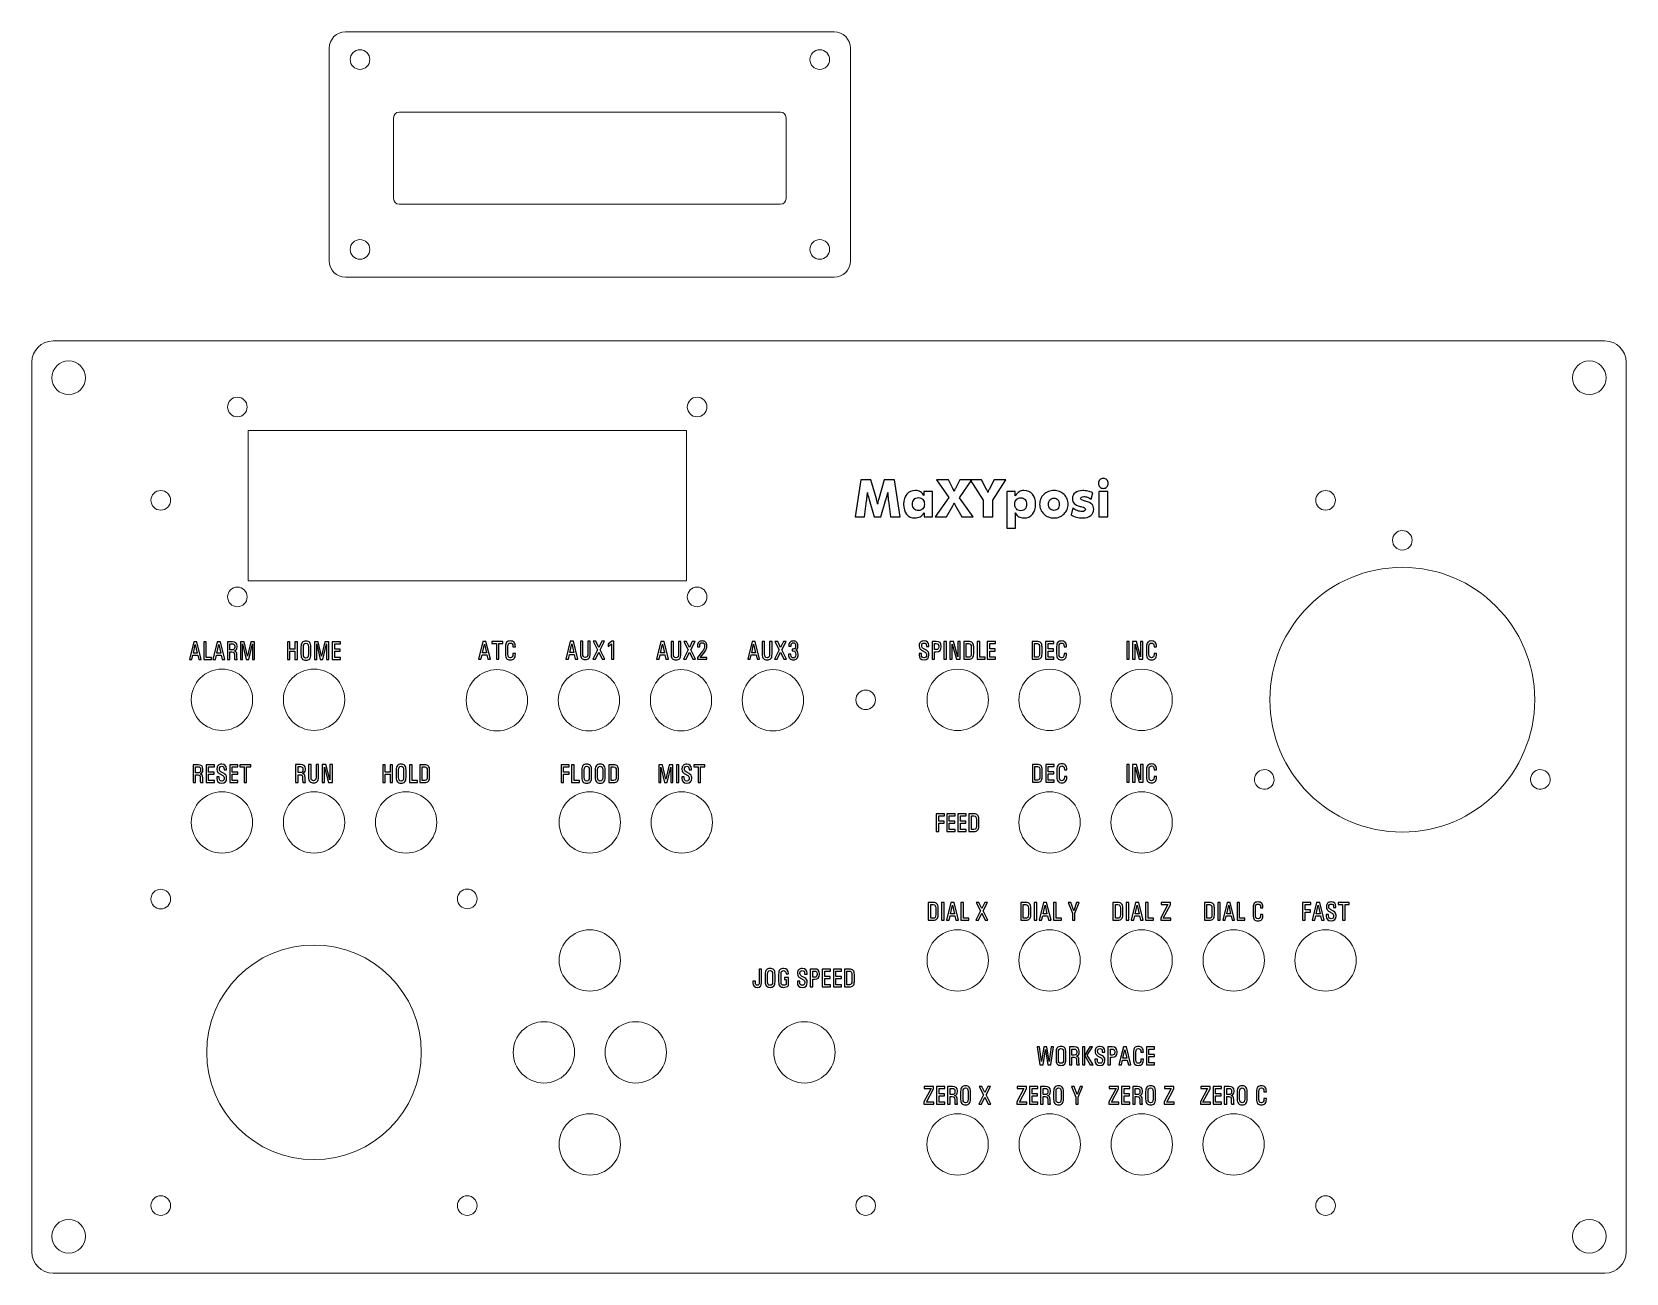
# Model space of a CAD drawing. Header units: centimetres. Extents: x -13.8 to 12.2, y -7.5 to 12.7.
import ezdxf

# ---------------------------------------------------------------- set-up
doc = ezdxf.new("R2010")
doc.units = ezdxf.units.CM
doc.header["$MEASUREMENT"] = 0
doc.layers.add('Layer 1', color=7, linetype='Continuous')

msp = doc.modelspace()

# ---------------------------------------------------------------- linework, layer by layer
at = {"layer": 'Layer 1', "lineweight": 9}
msp.add_lwpolyline([(-10.32501, 3.79), (-3.17501, 3.79), (-3.17501, 6.24), (-10.32501, 6.24), (-10.32501, 3.79)], close=True, dxfattribs=at)
for centre, major_axis in [((-8.49912, 12.28849), (0, 0.16)), ((-1.00104, 12.28849), (0, 0.16)), ((-8.49912, 9.19223), (0, 0.16)), ((-1.00104, 9.19223), (0, 0.16)), ((-13.25, 7.1), (0, 0.275)), ((11.55, 7.1), (0, 0.275)), ((-10.49857, 6.62329), (0, 0.16)), ((-3.00049, 6.62329), (0, 0.16)), ((-11.74825, 5.10183), (0, 0.16)), ((7.24841, 5.10183), (0, 0.16)), ((8.5, 1.85), (0, 2.159)), ((-10.49857, 3.52703), (0, 0.16)), ((-3.00049, 3.52703), (0, 0.16)), ((-10.75, 1.85), (0, 0.5)), ((-9.24886, 1.85), (0, 0.5)), ((-6.26603, 1.84017), (0, 0.5)), ((-4.76489, 1.84017), (0, 0.5)), ((-3.26375, 1.84017), (0, 0.5)), ((-1.76515, 1.84017), (0, 0.5)), ((1.24893, 1.84809), (0, 0.5)), ((2.74753, 1.84809), (0, 0.5)), ((4.24867, 1.84809), (0, 0.5)), ((-0.25221, 1.84809), (0, 0.16)), ((-10.75003, -0.15089), (0, 0.5)), ((-9.24889, -0.15089), (0, 0.5)), ((-7.74775, -0.15089), (0, 0.5)), ((-4.75055, -0.15089), (0, 0.5)), ((-3.25195, -0.15089), (0, 0.5)), ((2.74753, -0.15089), (0, 0.5)), ((4.24867, -0.15089), (0, 0.5)), ((-11.74825, -1.40057), (0, 0.16)), ((-6.74953, -1.39803), (0, 0.16)), ((-4.75055, -2.40133), (0, 0.5)), ((1.24893, -2.40133), (0, 0.5)), ((2.74753, -2.40133), (0, 0.5)), ((4.24867, -2.40133), (0, 0.5)), ((5.74981, -2.40133), (0, 0.5)), ((7.24841, -2.40133), (0, 0.5)), ((-9.24889, -3.89993), (0, 1.75)), ((-5.49985, -3.89993), (0, 0.5)), ((-4.00125, -3.89993), (0, 0.5)), ((-1.25043, -3.89993), (0, 0.5)), ((-4.75055, -5.40107), (0, 0.5)), ((1.24804, -5.40107), (0, 0.5)), ((2.74918, -5.40107), (0, 0.5)), ((4.25032, -5.40107), (0, 0.5)), ((5.74892, -5.40107), (0, 0.5)), ((-11.74825, -6.39929), (0, 0.16)), ((-6.74953, -6.39929), (0, 0.16)), ((-0.25221, -6.39929), (0, 0.16)), ((7.24841, -6.39929), (0, 0.16)), ((-13.25, -6.9), (0, 0.275)), ((11.55, -6.9), (0, 0.275))]:
    msp.add_ellipse(centre, major_axis=major_axis, ratio=1, dxfattribs=at)
for points, knots in [([(-8.73628, 8.7402), (-8.73628, 8.7402), (-0.76482, 8.7402), (-0.76482, 8.7402), (-0.76482, 8.7402), (-0.61947, 8.7402), (-0.50055, 8.85912), (-0.50055, 9.00447), (-0.50055, 9.00447), (-0.50055, 9.00447), (-0.50055, 12.47593), (-0.50055, 12.47593), (-0.50055, 12.47593), (-0.50055, 12.62128), (-0.61947, 12.7402), (-0.76482, 12.7402), (-0.76482, 12.7402), (-0.76482, 12.7402), (-8.73628, 12.7402), (-8.73628, 12.7402), (-8.73628, 12.7402), (-8.88163, 12.7402), (-9.00055, 12.62128), (-9.00055, 12.47593), (-9.00055, 12.47593), (-9.00055, 12.47593), (-9.00055, 9.00447), (-9.00055, 9.00447), (-9.00055, 9.00447), (-9.00055, 8.85912), (-8.88163, 8.7402), (-8.73628, 8.7402)], [0, 0, 0, 0, 0.11111111, 0.11111111, 0.11111111, 0.11111111, 0.22222222, 0.22222222, 0.22222222, 0.22222222, 0.33333333, 0.33333333, 0.33333333, 0.33333333, 0.44444444, 0.44444444, 0.44444444, 0.44444444, 0.55555556, 0.55555556, 0.55555556, 0.55555556, 0.66666667, 0.66666667, 0.66666667, 0.66666667, 0.77777778, 0.77777778, 0.77777778, 0.77777778, 1, 1, 1, 1]), ([(-1.63959, 11.4302), (-1.63959, 11.4302), (-7.86151, 11.4302), (-7.86151, 11.4302), (-7.86151, 11.4302), (-7.91049, 11.4302), (-7.95055, 11.39014), (-7.95055, 11.34116), (-7.95055, 11.34116), (-7.95055, 11.34116), (-7.95055, 10.01924), (-7.95055, 10.01924), (-7.95055, 10.01924), (-7.95055, 9.97026), (-7.91049, 9.9302), (-7.86151, 9.9302), (-7.86151, 9.9302), (-7.86151, 9.9302), (-1.63959, 9.9302), (-1.63959, 9.9302), (-1.63959, 9.9302), (-1.59061, 9.9302), (-1.55055, 9.97026), (-1.55055, 10.01924), (-1.55055, 10.01924), (-1.55055, 10.01924), (-1.55055, 11.34116), (-1.55055, 11.34116), (-1.55055, 11.34116), (-1.55055, 11.39014), (-1.59061, 11.4302), (-1.63959, 11.4302)], [0, 0, 0, 0, 0.11111111, 0.11111111, 0.11111111, 0.11111111, 0.22222222, 0.22222222, 0.22222222, 0.22222222, 0.33333333, 0.33333333, 0.33333333, 0.33333333, 0.44444444, 0.44444444, 0.44444444, 0.44444444, 0.55555556, 0.55555556, 0.55555556, 0.55555556, 0.66666667, 0.66666667, 0.66666667, 0.66666667, 0.77777778, 0.77777778, 0.77777778, 0.77777778, 1, 1, 1, 1]), ([(-13.50318, 7.7), (-13.50318, 7.7), (11.80318, 7.7), (11.80318, 7.7), (11.80318, 7.7), (11.99393, 7.7), (12.15, 7.54394), (12.15, 7.35318), (12.15, 7.35318), (12.15, 7.35318), (12.15, -7.15318), (12.15, -7.15318), (12.15, -7.15318), (12.15, -7.34394), (11.99393, -7.5), (11.80318, -7.5), (11.80318, -7.5), (11.80318, -7.5), (-13.50318, -7.5), (-13.50318, -7.5), (-13.50318, -7.5), (-13.69394, -7.5), (-13.85, -7.34394), (-13.85, -7.15318), (-13.85, -7.15318), (-13.85, -7.15318), (-13.85, 7.35318), (-13.85, 7.35318), (-13.85, 7.35318), (-13.85, 7.54394), (-13.69394, 7.7), (-13.50318, 7.7)], [0, 0, 0, 0, 0.11111111, 0.11111111, 0.11111111, 0.11111111, 0.22222222, 0.22222222, 0.22222222, 0.22222222, 0.33333333, 0.33333333, 0.33333333, 0.33333333, 0.44444444, 0.44444444, 0.44444444, 0.44444444, 0.55555556, 0.55555556, 0.55555556, 0.55555556, 0.66666667, 0.66666667, 0.66666667, 0.66666667, 0.77777778, 0.77777778, 0.77777778, 0.77777778, 1, 1, 1, 1]), ([(8.5, 4.29), (8.41163, 4.29), (8.34, 4.36163), (8.34, 4.45), (8.34, 4.45), (8.34, 4.53837), (8.41163, 4.61), (8.5, 4.61), (8.5, 4.61), (8.58837, 4.61), (8.66, 4.53837), (8.66, 4.45), (8.66, 4.45), (8.66, 4.36163), (8.58837, 4.29), (8.5, 4.29)], [0, 0, 0, 0, 0.2, 0.2, 0.2, 0.2, 0.4, 0.4, 0.4, 0.4, 0.6, 0.6, 0.6, 0.6, 1, 1, 1, 1]), ([(6.3869, 0.63), (6.43108, 0.55347), (6.40486, 0.45562), (6.32833, 0.41144), (6.32833, 0.41144), (6.25181, 0.36725), (6.15395, 0.39347), (6.10977, 0.47), (6.10977, 0.47), (6.06559, 0.54653), (6.09181, 0.64438), (6.16833, 0.68856), (6.16833, 0.68856), (6.24486, 0.73275), (6.34271, 0.70653), (6.3869, 0.63)], [0, 0, 0, 0, 0.2, 0.2, 0.2, 0.2, 0.4, 0.4, 0.4, 0.4, 0.6, 0.6, 0.6, 0.6, 1, 1, 1, 1]), ([(10.89023, 0.47), (10.84605, 0.39347), (10.74819, 0.36725), (10.67167, 0.41144), (10.67167, 0.41144), (10.59514, 0.45562), (10.56892, 0.55347), (10.6131, 0.63), (10.6131, 0.63), (10.65729, 0.70653), (10.75514, 0.73275), (10.83167, 0.68856), (10.83167, 0.68856), (10.90819, 0.64438), (10.93441, 0.54653), (10.89023, 0.47)], [0, 0, 0, 0, 0.2, 0.2, 0.2, 0.2, 0.4, 0.4, 0.4, 0.4, 0.6, 0.6, 0.6, 0.6, 1, 1, 1, 1])]:
    msp.add_open_spline(points, degree=3, knots=knots, dxfattribs=at)
at = {"layer": 'Layer 1', "color": 1}
for points, knots in [([(0.30909, 4.83001), (0.30909, 4.83001), (0.15485, 4.83001), (0.15485, 4.83001), (0.15485, 4.83001), (0.15485, 4.83001), (0.11944, 5.09177), (0.11944, 5.09177), (0.11944, 5.09177), (0.1169, 5.11025), (0.11464, 5.13072), (0.11252, 5.15343), (0.11252, 5.15343), (0.11055, 5.17601), (0.10857, 5.20071), (0.10702, 5.22738), (0.10702, 5.22738), (0.10307, 5.20169), (0.09559, 5.1698), (0.0843, 5.13142), (0.0843, 5.13142), (0.08176, 5.12352), (0.07992, 5.11759), (0.0788, 5.11364), (0.0788, 5.11364), (0.0788, 5.11364), (-0.00333, 4.83001), (-0.00333, 4.83001), (-0.00333, 4.83001), (-0.00333, 4.83001), (-0.1134, 4.83001), (-0.1134, 4.83001), (-0.1134, 4.83001), (-0.1134, 4.83001), (-0.19552, 5.11364), (-0.19552, 5.11364), (-0.19552, 5.11364), (-0.19665, 5.11759), (-0.19834, 5.12352), (-0.2006, 5.13142), (-0.2006, 5.13142), (-0.21217, 5.1698), (-0.21965, 5.20155), (-0.22332, 5.22695), (-0.22332, 5.22695), (-0.22487, 5.20409), (-0.22685, 5.18137), (-0.22911, 5.15894), (-0.22911, 5.15894), (-0.23122, 5.1365), (-0.2339, 5.11406), (-0.23687, 5.09177), (-0.23687, 5.09177), (-0.23687, 5.09177), (-0.27243, 4.83001), (-0.27243, 4.83001), (-0.27243, 4.83001), (-0.27243, 4.83001), (-0.42581, 4.83001), (-0.42581, 4.83001), (-0.42581, 4.83001), (-0.42581, 4.83001), (-0.3324, 5.43537), (-0.3324, 5.43537), (-0.3324, 5.43537), (-0.3324, 5.43537), (-0.16913, 5.43537), (-0.16913, 5.43537), (-0.16913, 5.43537), (-0.16913, 5.43537), (-0.07784, 5.12324), (-0.07784, 5.12324), (-0.07784, 5.12324), (-0.07727, 5.12098), (-0.07614, 5.11745), (-0.07445, 5.11237), (-0.07445, 5.11237), (-0.06598, 5.08457), (-0.06062, 5.06072), (-0.05836, 5.04083), (-0.05836, 5.04083), (-0.05723, 5.05169), (-0.05526, 5.06355), (-0.05215, 5.07667), (-0.05215, 5.07667), (-0.04919, 5.08979), (-0.04496, 5.1056), (-0.03974, 5.12408), (-0.03974, 5.12408), (-0.03974, 5.12408), (0.05241, 5.43537), (0.05241, 5.43537), (0.05241, 5.43537), (0.05241, 5.43537), (0.2161, 5.43537), (0.2161, 5.43537), (0.2161, 5.43537), (0.2161, 5.43537), (0.30909, 4.83001), (0.30909, 4.83001)], [0, 0, 0, 0, 0.03846154, 0.03846154, 0.03846154, 0.03846154, 0.07692308, 0.07692308, 0.07692308, 0.07692308, 0.11538462, 0.11538462, 0.11538462, 0.11538462, 0.15384615, 0.15384615, 0.15384615, 0.15384615, 0.19230769, 0.19230769, 0.19230769, 0.19230769, 0.23076923, 0.23076923, 0.23076923, 0.23076923, 0.26923077, 0.26923077, 0.26923077, 0.26923077, 0.30769231, 0.30769231, 0.30769231, 0.30769231, 0.34615385, 0.34615385, 0.34615385, 0.34615385, 0.38461538, 0.38461538, 0.38461538, 0.38461538, 0.42307692, 0.42307692, 0.42307692, 0.42307692, 0.46153846, 0.46153846, 0.46153846, 0.46153846, 0.5, 0.5, 0.5, 0.5, 0.53846154, 0.53846154, 0.53846154, 0.53846154, 0.57692308, 0.57692308, 0.57692308, 0.57692308, 0.61538462, 0.61538462, 0.61538462, 0.61538462, 0.65384615, 0.65384615, 0.65384615, 0.65384615, 0.69230769, 0.69230769, 0.69230769, 0.69230769, 0.73076923, 0.73076923, 0.73076923, 0.73076923, 0.76923077, 0.76923077, 0.76923077, 0.76923077, 0.80769231, 0.80769231, 0.80769231, 0.80769231, 0.84615385, 0.84615385, 0.84615385, 0.84615385, 0.88461538, 0.88461538, 0.88461538, 0.88461538, 0.92307692, 0.92307692, 0.92307692, 0.92307692, 1, 1, 1, 1]), ([(0.83557, 5.24741), (0.83557, 5.24741), (0.83557, 4.83001), (0.83557, 4.83001), (0.83557, 4.83001), (0.83557, 4.83001), (0.7001, 4.83001), (0.7001, 4.83001), (0.7001, 4.83001), (0.7001, 4.83001), (0.7001, 4.89774), (0.7001, 4.89774), (0.7001, 4.89774), (0.68077, 4.86882), (0.65918, 4.84765), (0.63505, 4.8341), (0.63505, 4.8341), (0.61092, 4.8207), (0.58256, 4.81392), (0.5501, 4.81392), (0.5501, 4.81392), (0.49437, 4.81392), (0.44992, 4.83424), (0.41647, 4.87488), (0.41647, 4.87488), (0.38317, 4.91552), (0.36652, 4.97013), (0.36652, 5.03843), (0.36652, 5.03843), (0.36652, 5.10659), (0.38402, 5.16063), (0.41887, 5.20085), (0.41887, 5.20085), (0.45373, 5.24092), (0.50057, 5.26096), (0.55956, 5.26096), (0.55956, 5.26096), (0.59103, 5.26096), (0.61812, 5.25419), (0.64084, 5.24078), (0.64084, 5.24078), (0.66356, 5.22738), (0.68303, 5.20677), (0.69926, 5.17883), (0.69926, 5.17883), (0.69926, 5.17883), (0.69926, 5.24741), (0.69926, 5.24741), (0.69926, 5.24741), (0.69926, 5.24741), (0.83557, 5.24741), (0.83557, 5.24741)], [0, 0, 0, 0, 0.07142857, 0.07142857, 0.07142857, 0.07142857, 0.14285714, 0.14285714, 0.14285714, 0.14285714, 0.21428571, 0.21428571, 0.21428571, 0.21428571, 0.28571429, 0.28571429, 0.28571429, 0.28571429, 0.35714286, 0.35714286, 0.35714286, 0.35714286, 0.42857143, 0.42857143, 0.42857143, 0.42857143, 0.5, 0.5, 0.5, 0.5, 0.57142857, 0.57142857, 0.57142857, 0.57142857, 0.64285714, 0.64285714, 0.64285714, 0.64285714, 0.71428571, 0.71428571, 0.71428571, 0.71428571, 0.78571429, 0.78571429, 0.78571429, 0.78571429, 0.85714286, 0.85714286, 0.85714286, 0.85714286, 1, 1, 1, 1]), ([(1.17099, 5.29483), (1.17099, 5.29483), (1.17184, 5.29313), (1.17184, 5.29313), (1.17184, 5.29313), (1.18143, 5.27493), (1.18792, 5.25898), (1.19131, 5.24516), (1.19131, 5.24516), (1.19427, 5.25786), (1.20048, 5.27281), (1.2098, 5.29017), (1.2098, 5.29017), (1.21093, 5.29215), (1.21177, 5.2937), (1.21234, 5.29483), (1.21234, 5.29483), (1.21234, 5.29483), (1.28501, 5.43537), (1.28501, 5.43537), (1.28501, 5.43537), (1.28501, 5.43537), (1.48059, 5.43537), (1.48059, 5.43537), (1.48059, 5.43537), (1.48059, 5.43537), (1.27852, 5.14426), (1.27852, 5.14426), (1.27852, 5.14426), (1.27852, 5.14426), (1.50204, 4.83001), (1.50204, 4.83001), (1.50204, 4.83001), (1.50204, 4.83001), (1.31478, 4.83001), (1.31478, 4.83001), (1.31478, 4.83001), (1.31478, 4.83001), (1.21234, 5.0095), (1.21234, 5.0095), (1.21234, 5.0095), (1.20768, 5.0174), (1.20345, 5.02573), (1.19992, 5.03406), (1.19992, 5.03406), (1.19639, 5.04252), (1.19343, 5.05099), (1.19131, 5.05945), (1.19131, 5.05945), (1.18877, 5.04986), (1.18581, 5.04097), (1.18256, 5.03264), (1.18256, 5.03264), (1.17932, 5.02432), (1.17537, 5.0167), (1.17099, 5.0095), (1.17099, 5.0095), (1.17099, 5.0095), (1.0677, 4.83001), (1.0677, 4.83001), (1.0677, 4.83001), (1.0677, 4.83001), (0.88059, 4.83001), (0.88059, 4.83001), (0.88059, 4.83001), (0.88059, 4.83001), (1.10481, 5.14751), (1.10481, 5.14751), (1.10481, 5.14751), (1.10481, 5.14751), (0.90189, 5.43537), (0.90189, 5.43537), (0.90189, 5.43537), (0.90189, 5.43537), (1.09832, 5.43537), (1.09832, 5.43537), (1.09832, 5.43537), (1.09832, 5.43537), (1.17099, 5.29483), (1.17099, 5.29483)], [0, 0, 0, 0, 0.04761905, 0.04761905, 0.04761905, 0.04761905, 0.0952381, 0.0952381, 0.0952381, 0.0952381, 0.14285714, 0.14285714, 0.14285714, 0.14285714, 0.19047619, 0.19047619, 0.19047619, 0.19047619, 0.23809524, 0.23809524, 0.23809524, 0.23809524, 0.28571429, 0.28571429, 0.28571429, 0.28571429, 0.33333333, 0.33333333, 0.33333333, 0.33333333, 0.38095238, 0.38095238, 0.38095238, 0.38095238, 0.42857143, 0.42857143, 0.42857143, 0.42857143, 0.47619048, 0.47619048, 0.47619048, 0.47619048, 0.52380952, 0.52380952, 0.52380952, 0.52380952, 0.57142857, 0.57142857, 0.57142857, 0.57142857, 0.61904762, 0.61904762, 0.61904762, 0.61904762, 0.66666667, 0.66666667, 0.66666667, 0.66666667, 0.71428571, 0.71428571, 0.71428571, 0.71428571, 0.76190476, 0.76190476, 0.76190476, 0.76190476, 0.80952381, 0.80952381, 0.80952381, 0.80952381, 0.85714286, 0.85714286, 0.85714286, 0.85714286, 0.9047619, 0.9047619, 0.9047619, 0.9047619, 1, 1, 1, 1]), ([(1.66205, 4.83001), (1.66205, 4.83001), (1.66205, 5.1063), (1.66205, 5.1063), (1.66205, 5.1063), (1.66205, 5.1063), (1.45039, 5.43537), (1.45039, 5.43537), (1.45039, 5.43537), (1.45039, 5.43537), (1.63976, 5.43537), (1.63976, 5.43537), (1.63976, 5.43537), (1.63976, 5.43537), (1.72118, 5.27945), (1.72118, 5.27945), (1.72118, 5.27945), (1.72174, 5.2786), (1.72259, 5.27719), (1.72372, 5.27493), (1.72372, 5.27493), (1.73218, 5.2587), (1.73811, 5.24304), (1.7415, 5.22822), (1.7415, 5.22822), (1.74418, 5.24177), (1.7501, 5.25673), (1.75928, 5.27324), (1.75928, 5.27324), (1.76083, 5.27634), (1.76196, 5.27832), (1.76252, 5.27945), (1.76252, 5.27945), (1.76252, 5.27945), (1.8431, 5.43537), (1.8431, 5.43537), (1.8431, 5.43537), (1.8431, 5.43537), (2.03289, 5.43537), (2.03289, 5.43537), (2.03289, 5.43537), (2.03289, 5.43537), (1.82122, 5.1063), (1.82122, 5.1063), (1.82122, 5.1063), (1.82122, 5.1063), (1.82122, 4.83001), (1.82122, 4.83001), (1.82122, 4.83001), (1.82122, 4.83001), (1.66205, 4.83001), (1.66205, 4.83001)], [0, 0, 0, 0, 0.07142857, 0.07142857, 0.07142857, 0.07142857, 0.14285714, 0.14285714, 0.14285714, 0.14285714, 0.21428571, 0.21428571, 0.21428571, 0.21428571, 0.28571429, 0.28571429, 0.28571429, 0.28571429, 0.35714286, 0.35714286, 0.35714286, 0.35714286, 0.42857143, 0.42857143, 0.42857143, 0.42857143, 0.5, 0.5, 0.5, 0.5, 0.57142857, 0.57142857, 0.57142857, 0.57142857, 0.64285714, 0.64285714, 0.64285714, 0.64285714, 0.71428571, 0.71428571, 0.71428571, 0.71428571, 0.78571429, 0.78571429, 0.78571429, 0.78571429, 0.85714286, 0.85714286, 0.85714286, 0.85714286, 1, 1, 1, 1]), ([(2.05081, 4.64544), (2.05081, 4.64544), (2.05081, 5.24741), (2.05081, 5.24741), (2.05081, 5.24741), (2.05081, 5.24741), (2.18642, 5.24741), (2.18642, 5.24741), (2.18642, 5.24741), (2.18642, 5.24741), (2.18642, 5.17714), (2.18642, 5.17714), (2.18642, 5.17714), (2.20519, 5.20536), (2.22621, 5.22639), (2.24964, 5.24022), (2.24964, 5.24022), (2.27306, 5.25405), (2.29903, 5.26096), (2.32767, 5.26096), (2.32767, 5.26096), (2.38637, 5.26096), (2.43308, 5.24092), (2.46779, 5.20085), (2.46779, 5.20085), (2.50251, 5.16063), (2.51986, 5.1063), (2.51986, 5.03772), (2.51986, 5.03772), (2.51986, 4.97098), (2.50265, 4.91693), (2.46808, 4.87573), (2.46808, 4.87573), (2.4335, 4.83453), (2.38835, 4.81392), (2.33275, 4.81392), (2.33275, 4.81392), (2.29747, 4.81392), (2.26869, 4.82041), (2.24653, 4.8334), (2.24653, 4.8334), (2.22438, 4.84624), (2.20462, 4.86755), (2.18727, 4.89732), (2.18727, 4.89732), (2.18868, 4.88914), (2.18967, 4.87898), (2.19037, 4.86726), (2.19037, 4.86726), (2.19108, 4.85541), (2.19136, 4.84073), (2.19136, 4.82338), (2.19136, 4.82338), (2.19136, 4.82338), (2.19136, 4.64544), (2.19136, 4.64544), (2.19136, 4.64544), (2.19136, 4.64544), (2.05081, 4.64544), (2.05081, 4.64544)], [0, 0, 0, 0, 0.0625, 0.0625, 0.0625, 0.0625, 0.125, 0.125, 0.125, 0.125, 0.1875, 0.1875, 0.1875, 0.1875, 0.25, 0.25, 0.25, 0.25, 0.3125, 0.3125, 0.3125, 0.3125, 0.375, 0.375, 0.375, 0.375, 0.4375, 0.4375, 0.4375, 0.4375, 0.5, 0.5, 0.5, 0.5, 0.5625, 0.5625, 0.5625, 0.5625, 0.625, 0.625, 0.625, 0.625, 0.6875, 0.6875, 0.6875, 0.6875, 0.75, 0.75, 0.75, 0.75, 0.8125, 0.8125, 0.8125, 0.8125, 0.875, 0.875, 0.875, 0.875, 1, 1, 1, 1]), ([(3.05171, 5.03772), (3.05171, 5.00767), (3.04578, 4.97902), (3.03407, 4.95207), (3.03407, 4.95207), (3.02236, 4.92498), (3.00543, 4.90071), (2.98299, 4.87926), (2.98299, 4.87926), (2.96041, 4.85781), (2.93515, 4.84144), (2.90721, 4.83043), (2.90721, 4.83043), (2.87913, 4.81943), (2.8495, 4.81392), (2.81803, 4.81392), (2.81803, 4.81392), (2.786, 4.81392), (2.75608, 4.81943), (2.72814, 4.83043), (2.72814, 4.83043), (2.70006, 4.84144), (2.67509, 4.85781), (2.65307, 4.87926), (2.65307, 4.87926), (2.63092, 4.90028), (2.61413, 4.92427), (2.60256, 4.95136), (2.60256, 4.95136), (2.59099, 4.9786), (2.5852, 5.00739), (2.5852, 5.03772), (2.5852, 5.03772), (2.5852, 5.0682), (2.59099, 5.09699), (2.60242, 5.12408), (2.60242, 5.12408), (2.61385, 5.15104), (2.63064, 5.17531), (2.65307, 5.1969), (2.65307, 5.1969), (2.6748, 5.21806), (2.69964, 5.23415), (2.72772, 5.24487), (2.72772, 5.24487), (2.75566, 5.2556), (2.78572, 5.26096), (2.81803, 5.26096), (2.81803, 5.26096), (2.85035, 5.26096), (2.8804, 5.2556), (2.9082, 5.24487), (2.9082, 5.24487), (2.936, 5.23415), (2.96098, 5.21806), (2.98299, 5.1969), (2.98299, 5.1969), (3.00571, 5.17502), (3.02278, 5.15061), (3.03435, 5.12366), (3.03435, 5.12366), (3.04592, 5.09671), (3.05171, 5.06792), (3.05171, 5.03772)], [0, 0, 0, 0, 0.05882353, 0.05882353, 0.05882353, 0.05882353, 0.11764706, 0.11764706, 0.11764706, 0.11764706, 0.17647059, 0.17647059, 0.17647059, 0.17647059, 0.23529412, 0.23529412, 0.23529412, 0.23529412, 0.29411765, 0.29411765, 0.29411765, 0.29411765, 0.35294118, 0.35294118, 0.35294118, 0.35294118, 0.41176471, 0.41176471, 0.41176471, 0.41176471, 0.47058824, 0.47058824, 0.47058824, 0.47058824, 0.52941176, 0.52941176, 0.52941176, 0.52941176, 0.58823529, 0.58823529, 0.58823529, 0.58823529, 0.64705882, 0.64705882, 0.64705882, 0.64705882, 0.70588235, 0.70588235, 0.70588235, 0.70588235, 0.76470588, 0.76470588, 0.76470588, 0.76470588, 0.82352941, 0.82352941, 0.82352941, 0.82352941, 0.88235294, 0.88235294, 0.88235294, 0.88235294, 1, 1, 1, 1]), ([(3.09743, 4.86472), (3.09743, 4.86472), (3.12805, 4.97733), (3.12805, 4.97733), (3.12805, 4.97733), (3.14964, 4.95856), (3.17321, 4.94417), (3.19903, 4.93401), (3.19903, 4.93401), (3.22485, 4.92399), (3.25082, 4.91891), (3.27692, 4.91891), (3.27692, 4.91891), (3.29541, 4.91891), (3.30952, 4.92187), (3.31911, 4.9278), (3.31911, 4.9278), (3.32885, 4.93373), (3.33365, 4.94233), (3.33365, 4.95362), (3.33365, 4.95362), (3.33365, 4.97211), (3.31417, 4.98594), (3.27523, 4.99511), (3.27523, 4.99511), (3.26253, 4.99807), (3.25223, 5.00075), (3.24461, 5.00287), (3.24461, 5.00287), (3.20044, 5.01501), (3.16855, 5.03095), (3.14851, 5.05071), (3.14851, 5.05071), (3.12862, 5.07032), (3.1186, 5.096), (3.1186, 5.12733), (3.1186, 5.12733), (3.1186, 5.16797), (3.13384, 5.20028), (3.16432, 5.22455), (3.16432, 5.22455), (3.1948, 5.24882), (3.236, 5.26096), (3.28807, 5.26096), (3.28807, 5.26096), (3.31488, 5.26096), (3.34211, 5.25786), (3.36977, 5.25165), (3.36977, 5.25165), (3.39743, 5.24544), (3.42579, 5.23584), (3.45472, 5.22286), (3.45472, 5.22286), (3.45472, 5.22286), (3.4241, 5.12126), (3.4241, 5.12126), (3.4241, 5.12126), (3.40463, 5.13453), (3.38473, 5.14469), (3.36455, 5.1516), (3.36455, 5.1516), (3.34437, 5.15851), (3.32433, 5.1619), (3.30416, 5.1619), (3.30416, 5.1619), (3.28736, 5.1619), (3.27466, 5.15922), (3.26606, 5.154), (3.26606, 5.154), (3.25745, 5.14878), (3.25322, 5.14116), (3.25322, 5.13128), (3.25322, 5.13128), (3.25322, 5.11646), (3.27255, 5.1039), (3.31121, 5.0936), (3.31121, 5.0936), (3.3201, 5.0912), (3.32673, 5.08937), (3.33111, 5.08824), (3.33111, 5.08824), (3.38205, 5.07371), (3.41747, 5.05649), (3.4375, 5.03688), (3.4375, 5.03688), (3.4574, 5.01712), (3.46742, 4.99045), (3.46742, 4.95687), (3.46742, 4.95687), (3.46742, 4.91425), (3.45105, 4.87968), (3.41817, 4.85343), (3.41817, 4.85343), (3.38544, 4.82705), (3.34197, 4.81392), (3.28807, 4.81392), (3.28807, 4.81392), (3.25138, 4.81392), (3.21737, 4.81816), (3.18591, 4.82648), (3.18591, 4.82648), (3.15444, 4.83495), (3.12495, 4.84765), (3.09743, 4.86472)], [0, 0, 0, 0, 0.03703704, 0.03703704, 0.03703704, 0.03703704, 0.07407407, 0.07407407, 0.07407407, 0.07407407, 0.11111111, 0.11111111, 0.11111111, 0.11111111, 0.14814815, 0.14814815, 0.14814815, 0.14814815, 0.18518519, 0.18518519, 0.18518519, 0.18518519, 0.22222222, 0.22222222, 0.22222222, 0.22222222, 0.25925926, 0.25925926, 0.25925926, 0.25925926, 0.2962963, 0.2962963, 0.2962963, 0.2962963, 0.33333333, 0.33333333, 0.33333333, 0.33333333, 0.37037037, 0.37037037, 0.37037037, 0.37037037, 0.40740741, 0.40740741, 0.40740741, 0.40740741, 0.44444444, 0.44444444, 0.44444444, 0.44444444, 0.48148148, 0.48148148, 0.48148148, 0.48148148, 0.51851852, 0.51851852, 0.51851852, 0.51851852, 0.55555556, 0.55555556, 0.55555556, 0.55555556, 0.59259259, 0.59259259, 0.59259259, 0.59259259, 0.62962963, 0.62962963, 0.62962963, 0.62962963, 0.66666667, 0.66666667, 0.66666667, 0.66666667, 0.7037037, 0.7037037, 0.7037037, 0.7037037, 0.74074074, 0.74074074, 0.74074074, 0.74074074, 0.77777778, 0.77777778, 0.77777778, 0.77777778, 0.81481481, 0.81481481, 0.81481481, 0.81481481, 0.85185185, 0.85185185, 0.85185185, 0.85185185, 0.88888889, 0.88888889, 0.88888889, 0.88888889, 0.92592593, 0.92592593, 0.92592593, 0.92592593, 1, 1, 1, 1]), ([(3.54263, 5.3778), (3.54263, 5.40009), (3.55053, 5.419), (3.56648, 5.43467), (3.56648, 5.43467), (3.58228, 5.45033), (3.60133, 5.45823), (3.62377, 5.45823), (3.62377, 5.45823), (3.64691, 5.45823), (3.66624, 5.45047), (3.68176, 5.43509), (3.68176, 5.43509), (3.69743, 5.41971), (3.70519, 5.40066), (3.70519, 5.3778), (3.70519, 5.3778), (3.70519, 5.35494), (3.69729, 5.33561), (3.68134, 5.31966), (3.68134, 5.31966), (3.66554, 5.30372), (3.64635, 5.29567), (3.62377, 5.29567), (3.62377, 5.29567), (3.60161, 5.29567), (3.58256, 5.30386), (3.56662, 5.32009), (3.56662, 5.32009), (3.55067, 5.33631), (3.54263, 5.3555), (3.54263, 5.3778)], [0, 0, 0, 0, 0.11111111, 0.11111111, 0.11111111, 0.11111111, 0.22222222, 0.22222222, 0.22222222, 0.22222222, 0.33333333, 0.33333333, 0.33333333, 0.33333333, 0.44444444, 0.44444444, 0.44444444, 0.44444444, 0.55555556, 0.55555556, 0.55555556, 0.55555556, 0.66666667, 0.66666667, 0.66666667, 0.66666667, 0.77777778, 0.77777778, 0.77777778, 0.77777778, 1, 1, 1, 1]), ([(3.55025, 4.83001), (3.55025, 4.83001), (3.55025, 5.24741), (3.55025, 5.24741), (3.55025, 5.24741), (3.55025, 5.24741), (3.69757, 5.24741), (3.69757, 5.24741), (3.69757, 5.24741), (3.69757, 5.24741), (3.69757, 4.83001), (3.69757, 4.83001), (3.69757, 4.83001), (3.69757, 4.83001), (3.55025, 4.83001), (3.55025, 4.83001)], [0, 0, 0, 0, 0.2, 0.2, 0.2, 0.2, 0.4, 0.4, 0.4, 0.4, 0.6, 0.6, 0.6, 0.6, 1, 1, 1, 1]), ([(0.70589, 5.03914), (0.70589, 5.07173), (0.69728, 5.09741), (0.67993, 5.11646), (0.67993, 5.11646), (0.66257, 5.13551), (0.63886, 5.14497), (0.60881, 5.14497), (0.60881, 5.14497), (0.57875, 5.14497), (0.55518, 5.13551), (0.53797, 5.1166), (0.53797, 5.1166), (0.52075, 5.09784), (0.51215, 5.07187), (0.51215, 5.03914), (0.51215, 5.03914), (0.51215, 5.00668), (0.52075, 4.981), (0.53811, 4.96223), (0.53811, 4.96223), (0.55547, 4.94346), (0.57903, 4.93415), (0.60881, 4.93415), (0.60881, 4.93415), (0.63886, 4.93415), (0.66257, 4.94346), (0.67993, 4.96223), (0.67993, 4.96223), (0.69728, 4.981), (0.70589, 5.00668), (0.70589, 5.03914)], [0, 0, 0, 0, 0.11111111, 0.11111111, 0.11111111, 0.11111111, 0.22222222, 0.22222222, 0.22222222, 0.22222222, 0.33333333, 0.33333333, 0.33333333, 0.33333333, 0.44444444, 0.44444444, 0.44444444, 0.44444444, 0.55555556, 0.55555556, 0.55555556, 0.55555556, 0.66666667, 0.66666667, 0.66666667, 0.66666667, 0.77777778, 0.77777778, 0.77777778, 0.77777778, 1, 1, 1, 1]), ([(2.18148, 5.03744), (2.18148, 5.00499), (2.18995, 4.9793), (2.20688, 4.96054), (2.20688, 4.96054), (2.22381, 4.94177), (2.24724, 4.93246), (2.27701, 4.93246), (2.27701, 4.93246), (2.30679, 4.93246), (2.33035, 4.94177), (2.34757, 4.96054), (2.34757, 4.96054), (2.36478, 4.9793), (2.37339, 5.00499), (2.37339, 5.03744), (2.37339, 5.03744), (2.37339, 5.0699), (2.36478, 5.09558), (2.34771, 5.11435), (2.34771, 5.11435), (2.33063, 5.13311), (2.30707, 5.14243), (2.27701, 5.14243), (2.27701, 5.14243), (2.24724, 5.14243), (2.22381, 5.13311), (2.20688, 5.11435), (2.20688, 5.11435), (2.18995, 5.09558), (2.18148, 5.0699), (2.18148, 5.03744)], [0, 0, 0, 0, 0.11111111, 0.11111111, 0.11111111, 0.11111111, 0.22222222, 0.22222222, 0.22222222, 0.22222222, 0.33333333, 0.33333333, 0.33333333, 0.33333333, 0.44444444, 0.44444444, 0.44444444, 0.44444444, 0.55555556, 0.55555556, 0.55555556, 0.55555556, 0.66666667, 0.66666667, 0.66666667, 0.66666667, 0.77777778, 0.77777778, 0.77777778, 0.77777778, 1, 1, 1, 1]), ([(2.90524, 5.03772), (2.90524, 5.06877), (2.89734, 5.09332), (2.88167, 5.11124), (2.88167, 5.11124), (2.86601, 5.12916), (2.8447, 5.13819), (2.81803, 5.13819), (2.81803, 5.13819), (2.79108, 5.13819), (2.76977, 5.12916), (2.75411, 5.11124), (2.75411, 5.11124), (2.73859, 5.09332), (2.73083, 5.06877), (2.73083, 5.03772), (2.73083, 5.03772), (2.73083, 5.00654), (2.73859, 4.98199), (2.75397, 4.96421), (2.75397, 4.96421), (2.76935, 4.94643), (2.7908, 4.93754), (2.81803, 4.93754), (2.81803, 4.93754), (2.84498, 4.93754), (2.86629, 4.94643), (2.88195, 4.96421), (2.88195, 4.96421), (2.89748, 4.98199), (2.90524, 5.00654), (2.90524, 5.03772)], [0, 0, 0, 0, 0.11111111, 0.11111111, 0.11111111, 0.11111111, 0.22222222, 0.22222222, 0.22222222, 0.22222222, 0.33333333, 0.33333333, 0.33333333, 0.33333333, 0.44444444, 0.44444444, 0.44444444, 0.44444444, 0.55555556, 0.55555556, 0.55555556, 0.55555556, 0.66666667, 0.66666667, 0.66666667, 0.66666667, 0.77777778, 0.77777778, 0.77777778, 0.77777778, 1, 1, 1, 1]), ([(-11.28192, 2.50438), (-11.28192, 2.50438), (-11.21024, 2.79563), (-11.21024, 2.79563), (-11.21024, 2.79563), (-11.21024, 2.79563), (-11.15958, 2.79563), (-11.15958, 2.79563), (-11.15958, 2.79563), (-11.15958, 2.79563), (-11.08804, 2.50438), (-11.08804, 2.50438), (-11.08804, 2.50438), (-11.08804, 2.50438), (-11.12896, 2.50438), (-11.12896, 2.50438), (-11.12896, 2.50438), (-11.12896, 2.50438), (-11.14596, 2.57839), (-11.14596, 2.57839), (-11.14596, 2.57839), (-11.14596, 2.57839), (-11.22385, 2.57839), (-11.22385, 2.57839), (-11.22385, 2.57839), (-11.22385, 2.57839), (-11.24079, 2.50438), (-11.24079, 2.50438), (-11.24079, 2.50438), (-11.24079, 2.50438), (-11.28192, 2.50438), (-11.28192, 2.50438)], [0, 0, 0, 0, 0.11111111, 0.11111111, 0.11111111, 0.11111111, 0.22222222, 0.22222222, 0.22222222, 0.22222222, 0.33333333, 0.33333333, 0.33333333, 0.33333333, 0.44444444, 0.44444444, 0.44444444, 0.44444444, 0.55555556, 0.55555556, 0.55555556, 0.55555556, 0.66666667, 0.66666667, 0.66666667, 0.66666667, 0.77777778, 0.77777778, 0.77777778, 0.77777778, 1, 1, 1, 1]), ([(-11.21623, 2.61184), (-11.21623, 2.61184), (-11.15358, 2.61184), (-11.15358, 2.61184), (-11.15358, 2.61184), (-11.15358, 2.61184), (-11.18498, 2.75118), (-11.18498, 2.75118), (-11.18498, 2.75118), (-11.18498, 2.75118), (-11.21623, 2.61184), (-11.21623, 2.61184)], [0, 0, 0, 0, 0.25, 0.25, 0.25, 0.25, 0.5, 0.5, 0.5, 0.5, 1, 1, 1, 1]), ([(-11.04612, 2.50438), (-11.04612, 2.50438), (-11.04612, 2.79563), (-11.04612, 2.79563), (-11.04612, 2.79563), (-11.04612, 2.79563), (-11.00619, 2.79563), (-11.00619, 2.79563), (-11.00619, 2.79563), (-11.00619, 2.79563), (-11.00619, 2.53825), (-11.00619, 2.53825), (-11.00619, 2.53825), (-11.00619, 2.53825), (-10.91898, 2.53825), (-10.91898, 2.53825), (-10.91898, 2.53825), (-10.91898, 2.53825), (-10.91898, 2.50438), (-10.91898, 2.50438), (-10.91898, 2.50438), (-10.91898, 2.50438), (-11.04612, 2.50438), (-11.04612, 2.50438)], [0, 0, 0, 0, 0.14285714, 0.14285714, 0.14285714, 0.14285714, 0.28571429, 0.28571429, 0.28571429, 0.28571429, 0.42857143, 0.42857143, 0.42857143, 0.42857143, 0.57142857, 0.57142857, 0.57142857, 0.57142857, 0.71428571, 0.71428571, 0.71428571, 0.71428571, 1, 1, 1, 1]), ([(-10.89746, 2.50438), (-10.89746, 2.50438), (-10.82578, 2.79563), (-10.82578, 2.79563), (-10.82578, 2.79563), (-10.82578, 2.79563), (-10.77512, 2.79563), (-10.77512, 2.79563), (-10.77512, 2.79563), (-10.77512, 2.79563), (-10.70358, 2.50438), (-10.70358, 2.50438), (-10.70358, 2.50438), (-10.70358, 2.50438), (-10.7445, 2.50438), (-10.7445, 2.50438), (-10.7445, 2.50438), (-10.7445, 2.50438), (-10.7615, 2.57839), (-10.7615, 2.57839), (-10.7615, 2.57839), (-10.7615, 2.57839), (-10.83939, 2.57839), (-10.83939, 2.57839), (-10.83939, 2.57839), (-10.83939, 2.57839), (-10.85633, 2.50438), (-10.85633, 2.50438), (-10.85633, 2.50438), (-10.85633, 2.50438), (-10.89746, 2.50438), (-10.89746, 2.50438)], [0, 0, 0, 0, 0.11111111, 0.11111111, 0.11111111, 0.11111111, 0.22222222, 0.22222222, 0.22222222, 0.22222222, 0.33333333, 0.33333333, 0.33333333, 0.33333333, 0.44444444, 0.44444444, 0.44444444, 0.44444444, 0.55555556, 0.55555556, 0.55555556, 0.55555556, 0.66666667, 0.66666667, 0.66666667, 0.66666667, 0.77777778, 0.77777778, 0.77777778, 0.77777778, 1, 1, 1, 1]), ([(-10.83177, 2.61184), (-10.83177, 2.61184), (-10.76912, 2.61184), (-10.76912, 2.61184), (-10.76912, 2.61184), (-10.76912, 2.61184), (-10.80052, 2.75118), (-10.80052, 2.75118), (-10.80052, 2.75118), (-10.80052, 2.75118), (-10.83177, 2.61184), (-10.83177, 2.61184)], [0, 0, 0, 0, 0.25, 0.25, 0.25, 0.25, 0.5, 0.5, 0.5, 0.5, 1, 1, 1, 1]), ([(-10.58744, 2.62884), (-10.58744, 2.62884), (-10.62173, 2.62884), (-10.62173, 2.62884), (-10.62173, 2.62884), (-10.62173, 2.62884), (-10.62173, 2.50438), (-10.62173, 2.50438), (-10.62173, 2.50438), (-10.62173, 2.50438), (-10.66166, 2.50438), (-10.66166, 2.50438), (-10.66166, 2.50438), (-10.66166, 2.50438), (-10.66166, 2.79563), (-10.66166, 2.79563), (-10.66166, 2.79563), (-10.66166, 2.79563), (-10.58328, 2.79563), (-10.58328, 2.79563), (-10.58328, 2.79563), (-10.5293, 2.79563), (-10.50228, 2.77136), (-10.50228, 2.72289), (-10.50228, 2.72289), (-10.50228, 2.72289), (-10.50228, 2.70589), (-10.50228, 2.70589), (-10.50228, 2.70589), (-10.50228, 2.69128), (-10.50623, 2.67872), (-10.51413, 2.66821), (-10.51413, 2.66821), (-10.52211, 2.65763), (-10.53311, 2.65015), (-10.54737, 2.64577), (-10.54737, 2.64577), (-10.53325, 2.6426), (-10.52295, 2.63604), (-10.51646, 2.62602), (-10.51646, 2.62602), (-10.5099, 2.61607), (-10.50658, 2.60203), (-10.50658, 2.58397), (-10.50658, 2.58397), (-10.50658, 2.58397), (-10.50658, 2.53352), (-10.50658, 2.53352), (-10.50658, 2.53352), (-10.50658, 2.52886), (-10.50595, 2.52343), (-10.50468, 2.51729), (-10.50468, 2.51729), (-10.50334, 2.51115), (-10.50186, 2.50685), (-10.50023, 2.50438), (-10.50023, 2.50438), (-10.50023, 2.50438), (-10.54179, 2.50438), (-10.54179, 2.50438), (-10.54179, 2.50438), (-10.54271, 2.50671), (-10.54377, 2.51087), (-10.54483, 2.51687), (-10.54483, 2.51687), (-10.54595, 2.52287), (-10.54652, 2.52745), (-10.54652, 2.53063), (-10.54652, 2.53063), (-10.54652, 2.53063), (-10.54652, 2.58601), (-10.54652, 2.58601), (-10.54652, 2.58601), (-10.54652, 2.60104), (-10.54969, 2.61191), (-10.55604, 2.61868), (-10.55604, 2.61868), (-10.56239, 2.62545), (-10.57284, 2.62884), (-10.58744, 2.62884)], [0, 0, 0, 0, 0.04761905, 0.04761905, 0.04761905, 0.04761905, 0.0952381, 0.0952381, 0.0952381, 0.0952381, 0.14285714, 0.14285714, 0.14285714, 0.14285714, 0.19047619, 0.19047619, 0.19047619, 0.19047619, 0.23809524, 0.23809524, 0.23809524, 0.23809524, 0.28571429, 0.28571429, 0.28571429, 0.28571429, 0.33333333, 0.33333333, 0.33333333, 0.33333333, 0.38095238, 0.38095238, 0.38095238, 0.38095238, 0.42857143, 0.42857143, 0.42857143, 0.42857143, 0.47619048, 0.47619048, 0.47619048, 0.47619048, 0.52380952, 0.52380952, 0.52380952, 0.52380952, 0.57142857, 0.57142857, 0.57142857, 0.57142857, 0.61904762, 0.61904762, 0.61904762, 0.61904762, 0.66666667, 0.66666667, 0.66666667, 0.66666667, 0.71428571, 0.71428571, 0.71428571, 0.71428571, 0.76190476, 0.76190476, 0.76190476, 0.76190476, 0.80952381, 0.80952381, 0.80952381, 0.80952381, 0.85714286, 0.85714286, 0.85714286, 0.85714286, 0.9047619, 0.9047619, 0.9047619, 0.9047619, 1, 1, 1, 1]), ([(-10.58328, 2.76169), (-10.58328, 2.76169), (-10.62173, 2.76169), (-10.62173, 2.76169), (-10.62173, 2.76169), (-10.62173, 2.76169), (-10.62173, 2.66271), (-10.62173, 2.66271), (-10.62173, 2.66271), (-10.62173, 2.66271), (-10.58328, 2.66271), (-10.58328, 2.66271), (-10.58328, 2.66271), (-10.5559, 2.66271), (-10.54214, 2.67646), (-10.54214, 2.70384), (-10.54214, 2.70384), (-10.54214, 2.70384), (-10.54214, 2.72077), (-10.54214, 2.72077), (-10.54214, 2.72077), (-10.54214, 2.74808), (-10.5559, 2.76169), (-10.58328, 2.76169)], [0, 0, 0, 0, 0.14285714, 0.14285714, 0.14285714, 0.14285714, 0.28571429, 0.28571429, 0.28571429, 0.28571429, 0.42857143, 0.42857143, 0.42857143, 0.42857143, 0.57142857, 0.57142857, 0.57142857, 0.57142857, 0.71428571, 0.71428571, 0.71428571, 0.71428571, 1, 1, 1, 1]), ([(-10.44999, 2.50438), (-10.44999, 2.50438), (-10.44999, 2.79563), (-10.44999, 2.79563), (-10.44999, 2.79563), (-10.44999, 2.79563), (-10.38819, 2.79563), (-10.38819, 2.79563), (-10.38819, 2.79563), (-10.38819, 2.79563), (-10.334, 2.55892), (-10.334, 2.55892), (-10.334, 2.55892), (-10.334, 2.55892), (-10.27989, 2.79563), (-10.27989, 2.79563), (-10.27989, 2.79563), (-10.27989, 2.79563), (-10.21808, 2.79563), (-10.21808, 2.79563), (-10.21808, 2.79563), (-10.21808, 2.79563), (-10.21808, 2.50438), (-10.21808, 2.50438), (-10.21808, 2.50438), (-10.21808, 2.50438), (-10.25442, 2.50438), (-10.25442, 2.50438), (-10.25442, 2.50438), (-10.25442, 2.50438), (-10.25442, 2.7588), (-10.25442, 2.7588), (-10.25442, 2.7588), (-10.25442, 2.7588), (-10.31291, 2.50438), (-10.31291, 2.50438), (-10.31291, 2.50438), (-10.31291, 2.50438), (-10.3551, 2.50438), (-10.3551, 2.50438), (-10.3551, 2.50438), (-10.3551, 2.50438), (-10.41359, 2.7588), (-10.41359, 2.7588), (-10.41359, 2.7588), (-10.41359, 2.7588), (-10.41359, 2.50438), (-10.41359, 2.50438), (-10.41359, 2.50438), (-10.41359, 2.50438), (-10.44999, 2.50438), (-10.44999, 2.50438)], [0, 0, 0, 0, 0.07142857, 0.07142857, 0.07142857, 0.07142857, 0.14285714, 0.14285714, 0.14285714, 0.14285714, 0.21428571, 0.21428571, 0.21428571, 0.21428571, 0.28571429, 0.28571429, 0.28571429, 0.28571429, 0.35714286, 0.35714286, 0.35714286, 0.35714286, 0.42857143, 0.42857143, 0.42857143, 0.42857143, 0.5, 0.5, 0.5, 0.5, 0.57142857, 0.57142857, 0.57142857, 0.57142857, 0.64285714, 0.64285714, 0.64285714, 0.64285714, 0.71428571, 0.71428571, 0.71428571, 0.71428571, 0.78571429, 0.78571429, 0.78571429, 0.78571429, 0.85714286, 0.85714286, 0.85714286, 0.85714286, 1, 1, 1, 1]), ([(-9.68097, 2.50438), (-9.68097, 2.50438), (-9.68097, 2.79563), (-9.68097, 2.79563), (-9.68097, 2.79563), (-9.68097, 2.79563), (-9.64104, 2.79563), (-9.64104, 2.79563), (-9.64104, 2.79563), (-9.64104, 2.79563), (-9.64104, 2.67364), (-9.64104, 2.67364), (-9.64104, 2.67364), (-9.64104, 2.67364), (-9.55898, 2.67364), (-9.55898, 2.67364), (-9.55898, 2.67364), (-9.55898, 2.67364), (-9.55898, 2.79563), (-9.55898, 2.79563), (-9.55898, 2.79563), (-9.55898, 2.79563), (-9.51912, 2.79563), (-9.51912, 2.79563), (-9.51912, 2.79563), (-9.51912, 2.79563), (-9.51912, 2.50438), (-9.51912, 2.50438), (-9.51912, 2.50438), (-9.51912, 2.50438), (-9.55898, 2.50438), (-9.55898, 2.50438), (-9.55898, 2.50438), (-9.55898, 2.50438), (-9.55898, 2.63978), (-9.55898, 2.63978), (-9.55898, 2.63978), (-9.55898, 2.63978), (-9.64104, 2.63978), (-9.64104, 2.63978), (-9.64104, 2.63978), (-9.64104, 2.63978), (-9.64104, 2.50438), (-9.64104, 2.50438), (-9.64104, 2.50438), (-9.64104, 2.50438), (-9.68097, 2.50438), (-9.68097, 2.50438)], [0, 0, 0, 0, 0.07692308, 0.07692308, 0.07692308, 0.07692308, 0.15384615, 0.15384615, 0.15384615, 0.15384615, 0.23076923, 0.23076923, 0.23076923, 0.23076923, 0.30769231, 0.30769231, 0.30769231, 0.30769231, 0.38461538, 0.38461538, 0.38461538, 0.38461538, 0.46153846, 0.46153846, 0.46153846, 0.46153846, 0.53846154, 0.53846154, 0.53846154, 0.53846154, 0.61538462, 0.61538462, 0.61538462, 0.61538462, 0.69230769, 0.69230769, 0.69230769, 0.69230769, 0.76923077, 0.76923077, 0.76923077, 0.76923077, 0.84615385, 0.84615385, 0.84615385, 0.84615385, 1, 1, 1, 1]), ([(-9.3802, 2.8041), (-9.35282, 2.8041), (-9.3325, 2.79669), (-9.31924, 2.7818), (-9.31924, 2.7818), (-9.30604, 2.76692), (-9.29941, 2.74413), (-9.29941, 2.71358), (-9.29941, 2.71358), (-9.29941, 2.71358), (-9.29941, 2.58644), (-9.29941, 2.58644), (-9.29941, 2.58644), (-9.29941, 2.55589), (-9.30604, 2.5331), (-9.31924, 2.51821), (-9.31924, 2.51821), (-9.3325, 2.50332), (-9.35282, 2.49591), (-9.3802, 2.49591), (-9.3802, 2.49591), (-9.40778, 2.49591), (-9.42817, 2.50332), (-9.44137, 2.51814), (-9.44137, 2.51814), (-9.45463, 2.53295), (-9.46126, 2.55574), (-9.46126, 2.58644), (-9.46126, 2.58644), (-9.46126, 2.58644), (-9.46126, 2.71358), (-9.46126, 2.71358), (-9.46126, 2.71358), (-9.46126, 2.74427), (-9.45463, 2.76706), (-9.44137, 2.78187), (-9.44137, 2.78187), (-9.42817, 2.79669), (-9.40778, 2.8041), (-9.3802, 2.8041)], [0, 0, 0, 0, 0.09090909, 0.09090909, 0.09090909, 0.09090909, 0.18181818, 0.18181818, 0.18181818, 0.18181818, 0.27272727, 0.27272727, 0.27272727, 0.27272727, 0.36363636, 0.36363636, 0.36363636, 0.36363636, 0.45454545, 0.45454545, 0.45454545, 0.45454545, 0.54545455, 0.54545455, 0.54545455, 0.54545455, 0.63636364, 0.63636364, 0.63636364, 0.63636364, 0.72727273, 0.72727273, 0.72727273, 0.72727273, 0.81818182, 0.81818182, 0.81818182, 0.81818182, 1, 1, 1, 1]), ([(-9.3802, 2.77023), (-9.39431, 2.77023), (-9.40468, 2.76557), (-9.41131, 2.75633), (-9.41131, 2.75633), (-9.41801, 2.74709), (-9.42133, 2.73284), (-9.42133, 2.71358), (-9.42133, 2.71358), (-9.42133, 2.71358), (-9.42133, 2.58644), (-9.42133, 2.58644), (-9.42133, 2.58644), (-9.42133, 2.56717), (-9.41801, 2.55285), (-9.41131, 2.54368), (-9.41131, 2.54368), (-9.40468, 2.53444), (-9.39431, 2.52978), (-9.3802, 2.52978), (-9.3802, 2.52978), (-9.3663, 2.52978), (-9.356, 2.53444), (-9.34929, 2.54368), (-9.34929, 2.54368), (-9.34266, 2.55285), (-9.33927, 2.56717), (-9.33927, 2.58644), (-9.33927, 2.58644), (-9.33927, 2.58644), (-9.33927, 2.71358), (-9.33927, 2.71358), (-9.33927, 2.71358), (-9.33927, 2.73284), (-9.34259, 2.74709), (-9.34922, 2.75633), (-9.34922, 2.75633), (-9.35585, 2.76557), (-9.36616, 2.77023), (-9.3802, 2.77023)], [0, 0, 0, 0, 0.09090909, 0.09090909, 0.09090909, 0.09090909, 0.18181818, 0.18181818, 0.18181818, 0.18181818, 0.27272727, 0.27272727, 0.27272727, 0.27272727, 0.36363636, 0.36363636, 0.36363636, 0.36363636, 0.45454545, 0.45454545, 0.45454545, 0.45454545, 0.54545455, 0.54545455, 0.54545455, 0.54545455, 0.63636364, 0.63636364, 0.63636364, 0.63636364, 0.72727273, 0.72727273, 0.72727273, 0.72727273, 0.81818182, 0.81818182, 0.81818182, 0.81818182, 1, 1, 1, 1]), ([(-9.24155, 2.50438), (-9.24155, 2.50438), (-9.24155, 2.79563), (-9.24155, 2.79563), (-9.24155, 2.79563), (-9.24155, 2.79563), (-9.17975, 2.79563), (-9.17975, 2.79563), (-9.17975, 2.79563), (-9.17975, 2.79563), (-9.12556, 2.55892), (-9.12556, 2.55892), (-9.12556, 2.55892), (-9.12556, 2.55892), (-9.07145, 2.79563), (-9.07145, 2.79563), (-9.07145, 2.79563), (-9.07145, 2.79563), (-9.00964, 2.79563), (-9.00964, 2.79563), (-9.00964, 2.79563), (-9.00964, 2.79563), (-9.00964, 2.50438), (-9.00964, 2.50438), (-9.00964, 2.50438), (-9.00964, 2.50438), (-9.04598, 2.50438), (-9.04598, 2.50438), (-9.04598, 2.50438), (-9.04598, 2.50438), (-9.04598, 2.7588), (-9.04598, 2.7588), (-9.04598, 2.7588), (-9.04598, 2.7588), (-9.10447, 2.50438), (-9.10447, 2.50438), (-9.10447, 2.50438), (-9.10447, 2.50438), (-9.14666, 2.50438), (-9.14666, 2.50438), (-9.14666, 2.50438), (-9.14666, 2.50438), (-9.20515, 2.7588), (-9.20515, 2.7588), (-9.20515, 2.7588), (-9.20515, 2.7588), (-9.20515, 2.50438), (-9.20515, 2.50438), (-9.20515, 2.50438), (-9.20515, 2.50438), (-9.24155, 2.50438), (-9.24155, 2.50438)], [0, 0, 0, 0, 0.07142857, 0.07142857, 0.07142857, 0.07142857, 0.14285714, 0.14285714, 0.14285714, 0.14285714, 0.21428571, 0.21428571, 0.21428571, 0.21428571, 0.28571429, 0.28571429, 0.28571429, 0.28571429, 0.35714286, 0.35714286, 0.35714286, 0.35714286, 0.42857143, 0.42857143, 0.42857143, 0.42857143, 0.5, 0.5, 0.5, 0.5, 0.57142857, 0.57142857, 0.57142857, 0.57142857, 0.64285714, 0.64285714, 0.64285714, 0.64285714, 0.71428571, 0.71428571, 0.71428571, 0.71428571, 0.78571429, 0.78571429, 0.78571429, 0.78571429, 0.85714286, 0.85714286, 0.85714286, 0.85714286, 1, 1, 1, 1]), ([(-8.95157, 2.50438), (-8.95157, 2.50438), (-8.95157, 2.79563), (-8.95157, 2.79563), (-8.95157, 2.79563), (-8.95157, 2.79563), (-8.81681, 2.79563), (-8.81681, 2.79563), (-8.81681, 2.79563), (-8.81681, 2.79563), (-8.81681, 2.76169), (-8.81681, 2.76169), (-8.81681, 2.76169), (-8.81681, 2.76169), (-8.91164, 2.76169), (-8.91164, 2.76169), (-8.91164, 2.76169), (-8.91164, 2.76169), (-8.91164, 2.67364), (-8.91164, 2.67364), (-8.91164, 2.67364), (-8.91164, 2.67364), (-8.82112, 2.67364), (-8.82112, 2.67364), (-8.82112, 2.67364), (-8.82112, 2.67364), (-8.82112, 2.63978), (-8.82112, 2.63978), (-8.82112, 2.63978), (-8.82112, 2.63978), (-8.91164, 2.63978), (-8.91164, 2.63978), (-8.91164, 2.63978), (-8.91164, 2.63978), (-8.91164, 2.53825), (-8.91164, 2.53825), (-8.91164, 2.53825), (-8.91164, 2.53825), (-8.81681, 2.53825), (-8.81681, 2.53825), (-8.81681, 2.53825), (-8.81681, 2.53825), (-8.81681, 2.50438), (-8.81681, 2.50438), (-8.81681, 2.50438), (-8.81681, 2.50438), (-8.95157, 2.50438), (-8.95157, 2.50438)], [0, 0, 0, 0, 0.07692308, 0.07692308, 0.07692308, 0.07692308, 0.15384615, 0.15384615, 0.15384615, 0.15384615, 0.23076923, 0.23076923, 0.23076923, 0.23076923, 0.30769231, 0.30769231, 0.30769231, 0.30769231, 0.38461538, 0.38461538, 0.38461538, 0.38461538, 0.46153846, 0.46153846, 0.46153846, 0.46153846, 0.53846154, 0.53846154, 0.53846154, 0.53846154, 0.61538462, 0.61538462, 0.61538462, 0.61538462, 0.69230769, 0.69230769, 0.69230769, 0.69230769, 0.76923077, 0.76923077, 0.76923077, 0.76923077, 0.84615385, 0.84615385, 0.84615385, 0.84615385, 1, 1, 1, 1]), ([(-6.56667, 2.50909), (-6.56667, 2.50909), (-6.49499, 2.80034), (-6.49499, 2.80034), (-6.49499, 2.80034), (-6.49499, 2.80034), (-6.44433, 2.80034), (-6.44433, 2.80034), (-6.44433, 2.80034), (-6.44433, 2.80034), (-6.37279, 2.50909), (-6.37279, 2.50909), (-6.37279, 2.50909), (-6.37279, 2.50909), (-6.41371, 2.50909), (-6.41371, 2.50909), (-6.41371, 2.50909), (-6.41371, 2.50909), (-6.43071, 2.5831), (-6.43071, 2.5831), (-6.43071, 2.5831), (-6.43071, 2.5831), (-6.5086, 2.5831), (-6.5086, 2.5831), (-6.5086, 2.5831), (-6.5086, 2.5831), (-6.52554, 2.50909), (-6.52554, 2.50909), (-6.52554, 2.50909), (-6.52554, 2.50909), (-6.56667, 2.50909), (-6.56667, 2.50909)], [0, 0, 0, 0, 0.11111111, 0.11111111, 0.11111111, 0.11111111, 0.22222222, 0.22222222, 0.22222222, 0.22222222, 0.33333333, 0.33333333, 0.33333333, 0.33333333, 0.44444444, 0.44444444, 0.44444444, 0.44444444, 0.55555556, 0.55555556, 0.55555556, 0.55555556, 0.66666667, 0.66666667, 0.66666667, 0.66666667, 0.77777778, 0.77777778, 0.77777778, 0.77777778, 1, 1, 1, 1]), ([(-6.50098, 2.61655), (-6.50098, 2.61655), (-6.43833, 2.61655), (-6.43833, 2.61655), (-6.43833, 2.61655), (-6.43833, 2.61655), (-6.46973, 2.75589), (-6.46973, 2.75589), (-6.46973, 2.75589), (-6.46973, 2.75589), (-6.50098, 2.61655), (-6.50098, 2.61655)], [0, 0, 0, 0, 0.25, 0.25, 0.25, 0.25, 0.5, 0.5, 0.5, 0.5, 1, 1, 1, 1]), ([(-6.27485, 2.50909), (-6.27485, 2.50909), (-6.27485, 2.7664), (-6.27485, 2.7664), (-6.27485, 2.7664), (-6.27485, 2.7664), (-6.34675, 2.7664), (-6.34675, 2.7664), (-6.34675, 2.7664), (-6.34675, 2.7664), (-6.34675, 2.80034), (-6.34675, 2.80034), (-6.34675, 2.80034), (-6.34675, 2.80034), (-6.16839, 2.80034), (-6.16839, 2.80034), (-6.16839, 2.80034), (-6.16839, 2.80034), (-6.16839, 2.7664), (-6.16839, 2.7664), (-6.16839, 2.7664), (-6.16839, 2.7664), (-6.23492, 2.7664), (-6.23492, 2.7664), (-6.23492, 2.7664), (-6.23492, 2.7664), (-6.23492, 2.50909), (-6.23492, 2.50909), (-6.23492, 2.50909), (-6.23492, 2.50909), (-6.27485, 2.50909), (-6.27485, 2.50909)], [0, 0, 0, 0, 0.11111111, 0.11111111, 0.11111111, 0.11111111, 0.22222222, 0.22222222, 0.22222222, 0.22222222, 0.33333333, 0.33333333, 0.33333333, 0.33333333, 0.44444444, 0.44444444, 0.44444444, 0.44444444, 0.55555556, 0.55555556, 0.55555556, 0.55555556, 0.66666667, 0.66666667, 0.66666667, 0.66666667, 0.77777778, 0.77777778, 0.77777778, 0.77777778, 1, 1, 1, 1]), ([(-6.04619, 2.77494), (-6.0603, 2.77494), (-6.07067, 2.77028), (-6.0773, 2.76104), (-6.0773, 2.76104), (-6.084, 2.7518), (-6.08732, 2.73755), (-6.08732, 2.71829), (-6.08732, 2.71829), (-6.08732, 2.71829), (-6.08732, 2.59115), (-6.08732, 2.59115), (-6.08732, 2.59115), (-6.08732, 2.57188), (-6.084, 2.55756), (-6.0773, 2.54839), (-6.0773, 2.54839), (-6.07067, 2.53915), (-6.0603, 2.53449), (-6.04619, 2.53449), (-6.04619, 2.53449), (-6.03229, 2.53449), (-6.02199, 2.53915), (-6.01528, 2.54839), (-6.01528, 2.54839), (-6.00865, 2.55756), (-6.00526, 2.57188), (-6.00526, 2.59115), (-6.00526, 2.59115), (-6.00526, 2.59115), (-6.00526, 2.60399), (-6.00526, 2.60399), (-6.00526, 2.60399), (-6.00526, 2.60399), (-5.9654, 2.60399), (-5.9654, 2.60399), (-5.9654, 2.60399), (-5.9654, 2.60399), (-5.9654, 2.59115), (-5.9654, 2.59115), (-5.9654, 2.59115), (-5.9654, 2.5606), (-5.97203, 2.53781), (-5.98523, 2.52292), (-5.98523, 2.52292), (-5.99849, 2.50803), (-6.01881, 2.50062), (-6.04619, 2.50062), (-6.04619, 2.50062), (-6.07377, 2.50062), (-6.09416, 2.50803), (-6.10736, 2.52285), (-6.10736, 2.52285), (-6.12062, 2.53766), (-6.12725, 2.56045), (-6.12725, 2.59115), (-6.12725, 2.59115), (-6.12725, 2.59115), (-6.12725, 2.71829), (-6.12725, 2.71829), (-6.12725, 2.71829), (-6.12725, 2.74898), (-6.12062, 2.77177), (-6.10736, 2.78658), (-6.10736, 2.78658), (-6.09416, 2.8014), (-6.07377, 2.80881), (-6.04619, 2.80881), (-6.04619, 2.80881), (-6.01881, 2.80881), (-5.99849, 2.8014), (-5.98523, 2.78651), (-5.98523, 2.78651), (-5.97203, 2.77163), (-5.9654, 2.74884), (-5.9654, 2.71829), (-5.9654, 2.71829), (-5.9654, 2.71829), (-5.9654, 2.71412), (-5.9654, 2.71412), (-5.9654, 2.71412), (-5.9654, 2.71412), (-6.00526, 2.71412), (-6.00526, 2.71412), (-6.00526, 2.71412), (-6.00526, 2.71412), (-6.00526, 2.71829), (-6.00526, 2.71829), (-6.00526, 2.71829), (-6.00526, 2.73755), (-6.00858, 2.7518), (-6.01521, 2.76104), (-6.01521, 2.76104), (-6.02184, 2.77028), (-6.03215, 2.77494), (-6.04619, 2.77494)], [0, 0, 0, 0, 0.04, 0.04, 0.04, 0.04, 0.08, 0.08, 0.08, 0.08, 0.12, 0.12, 0.12, 0.12, 0.16, 0.16, 0.16, 0.16, 0.2, 0.2, 0.2, 0.2, 0.24, 0.24, 0.24, 0.24, 0.28, 0.28, 0.28, 0.28, 0.32, 0.32, 0.32, 0.32, 0.36, 0.36, 0.36, 0.36, 0.4, 0.4, 0.4, 0.4, 0.44, 0.44, 0.44, 0.44, 0.48, 0.48, 0.48, 0.48, 0.52, 0.52, 0.52, 0.52, 0.56, 0.56, 0.56, 0.56, 0.6, 0.6, 0.6, 0.6, 0.64, 0.64, 0.64, 0.64, 0.68, 0.68, 0.68, 0.68, 0.72, 0.72, 0.72, 0.72, 0.76, 0.76, 0.76, 0.76, 0.8, 0.8, 0.8, 0.8, 0.84, 0.84, 0.84, 0.84, 0.88, 0.88, 0.88, 0.88, 0.92, 0.92, 0.92, 0.92, 1, 1, 1, 1]), ([(-5.14069, 2.51332), (-5.14069, 2.51332), (-5.06901, 2.80457), (-5.06901, 2.80457), (-5.06901, 2.80457), (-5.06901, 2.80457), (-5.01835, 2.80457), (-5.01835, 2.80457), (-5.01835, 2.80457), (-5.01835, 2.80457), (-4.94681, 2.51332), (-4.94681, 2.51332), (-4.94681, 2.51332), (-4.94681, 2.51332), (-4.98773, 2.51332), (-4.98773, 2.51332), (-4.98773, 2.51332), (-4.98773, 2.51332), (-5.00473, 2.58733), (-5.00473, 2.58733), (-5.00473, 2.58733), (-5.00473, 2.58733), (-5.08262, 2.58733), (-5.08262, 2.58733), (-5.08262, 2.58733), (-5.08262, 2.58733), (-5.09956, 2.51332), (-5.09956, 2.51332), (-5.09956, 2.51332), (-5.09956, 2.51332), (-5.14069, 2.51332), (-5.14069, 2.51332)], [0, 0, 0, 0, 0.11111111, 0.11111111, 0.11111111, 0.11111111, 0.22222222, 0.22222222, 0.22222222, 0.22222222, 0.33333333, 0.33333333, 0.33333333, 0.33333333, 0.44444444, 0.44444444, 0.44444444, 0.44444444, 0.55555556, 0.55555556, 0.55555556, 0.55555556, 0.66666667, 0.66666667, 0.66666667, 0.66666667, 0.77777778, 0.77777778, 0.77777778, 0.77777778, 1, 1, 1, 1]), ([(-5.075, 2.62078), (-5.075, 2.62078), (-5.01235, 2.62078), (-5.01235, 2.62078), (-5.01235, 2.62078), (-5.01235, 2.62078), (-5.04375, 2.76012), (-5.04375, 2.76012), (-5.04375, 2.76012), (-5.04375, 2.76012), (-5.075, 2.62078), (-5.075, 2.62078)], [0, 0, 0, 0, 0.25, 0.25, 0.25, 0.25, 0.5, 0.5, 0.5, 0.5, 1, 1, 1, 1]), ([(-4.90489, 2.80457), (-4.90489, 2.80457), (-4.86496, 2.80457), (-4.86496, 2.80457), (-4.86496, 2.80457), (-4.86496, 2.80457), (-4.86496, 2.59538), (-4.86496, 2.59538), (-4.86496, 2.59538), (-4.86496, 2.57611), (-4.86164, 2.56179), (-4.85494, 2.55262), (-4.85494, 2.55262), (-4.84831, 2.54338), (-4.83794, 2.53872), (-4.82383, 2.53872), (-4.82383, 2.53872), (-4.80993, 2.53872), (-4.79963, 2.54338), (-4.79292, 2.55262), (-4.79292, 2.55262), (-4.78629, 2.56179), (-4.7829, 2.57611), (-4.7829, 2.59538), (-4.7829, 2.59538), (-4.7829, 2.59538), (-4.7829, 2.80457), (-4.7829, 2.80457), (-4.7829, 2.80457), (-4.7829, 2.80457), (-4.74304, 2.80457), (-4.74304, 2.80457), (-4.74304, 2.80457), (-4.74304, 2.80457), (-4.74304, 2.59538), (-4.74304, 2.59538), (-4.74304, 2.59538), (-4.74304, 2.56483), (-4.74967, 2.54204), (-4.76287, 2.52715), (-4.76287, 2.52715), (-4.77613, 2.51226), (-4.79645, 2.50485), (-4.82383, 2.50485), (-4.82383, 2.50485), (-4.85141, 2.50485), (-4.8718, 2.51226), (-4.885, 2.52708), (-4.885, 2.52708), (-4.89826, 2.54189), (-4.90489, 2.56468), (-4.90489, 2.59538), (-4.90489, 2.59538), (-4.90489, 2.59538), (-4.90489, 2.80457), (-4.90489, 2.80457)], [0, 0, 0, 0, 0.06666667, 0.06666667, 0.06666667, 0.06666667, 0.13333333, 0.13333333, 0.13333333, 0.13333333, 0.2, 0.2, 0.2, 0.2, 0.26666667, 0.26666667, 0.26666667, 0.26666667, 0.33333333, 0.33333333, 0.33333333, 0.33333333, 0.4, 0.4, 0.4, 0.4, 0.46666667, 0.46666667, 0.46666667, 0.46666667, 0.53333333, 0.53333333, 0.53333333, 0.53333333, 0.6, 0.6, 0.6, 0.6, 0.66666667, 0.66666667, 0.66666667, 0.66666667, 0.73333333, 0.73333333, 0.73333333, 0.73333333, 0.8, 0.8, 0.8, 0.8, 0.86666667, 0.86666667, 0.86666667, 0.86666667, 1, 1, 1, 1]), ([(-4.65125, 2.80457), (-4.65125, 2.80457), (-4.60433, 2.70347), (-4.60433, 2.70347), (-4.60433, 2.70347), (-4.60433, 2.70347), (-4.5572, 2.80457), (-4.5572, 2.80457), (-4.5572, 2.80457), (-4.5572, 2.80457), (-4.51275, 2.80457), (-4.51275, 2.80457), (-4.51275, 2.80457), (-4.51275, 2.80457), (-4.58182, 2.66522), (-4.58182, 2.66522), (-4.58182, 2.66522), (-4.58182, 2.66522), (-4.5064, 2.51332), (-4.5064, 2.51332), (-4.5064, 2.51332), (-4.5064, 2.51332), (-4.55099, 2.51332), (-4.55099, 2.51332), (-4.55099, 2.51332), (-4.55099, 2.51332), (-4.60433, 2.6272), (-4.60433, 2.6272), (-4.60433, 2.6272), (-4.60433, 2.6272), (-4.65767, 2.51332), (-4.65767, 2.51332), (-4.65767, 2.51332), (-4.65767, 2.51332), (-4.70212, 2.51332), (-4.70212, 2.51332), (-4.70212, 2.51332), (-4.70212, 2.51332), (-4.62627, 2.66522), (-4.62627, 2.66522), (-4.62627, 2.66522), (-4.62627, 2.66522), (-4.6957, 2.80457), (-4.6957, 2.80457), (-4.6957, 2.80457), (-4.6957, 2.80457), (-4.65125, 2.80457), (-4.65125, 2.80457)], [0, 0, 0, 0, 0.07692308, 0.07692308, 0.07692308, 0.07692308, 0.15384615, 0.15384615, 0.15384615, 0.15384615, 0.23076923, 0.23076923, 0.23076923, 0.23076923, 0.30769231, 0.30769231, 0.30769231, 0.30769231, 0.38461538, 0.38461538, 0.38461538, 0.38461538, 0.46153846, 0.46153846, 0.46153846, 0.46153846, 0.53846154, 0.53846154, 0.53846154, 0.53846154, 0.61538462, 0.61538462, 0.61538462, 0.61538462, 0.69230769, 0.69230769, 0.69230769, 0.69230769, 0.76923077, 0.76923077, 0.76923077, 0.76923077, 0.84615385, 0.84615385, 0.84615385, 0.84615385, 1, 1, 1, 1]), ([(-4.39767, 2.51332), (-4.39767, 2.51332), (-4.39767, 2.76217), (-4.39767, 2.76217), (-4.39767, 2.76217), (-4.39767, 2.76217), (-4.45348, 2.71835), (-4.45348, 2.71835), (-4.45348, 2.71835), (-4.45348, 2.71835), (-4.45348, 2.75723), (-4.45348, 2.75723), (-4.45348, 2.75723), (-4.45348, 2.75723), (-4.39351, 2.80457), (-4.39351, 2.80457), (-4.39351, 2.80457), (-4.39351, 2.80457), (-4.36042, 2.80457), (-4.36042, 2.80457), (-4.36042, 2.80457), (-4.36042, 2.80457), (-4.36042, 2.51332), (-4.36042, 2.51332), (-4.36042, 2.51332), (-4.36042, 2.51332), (-4.39767, 2.51332), (-4.39767, 2.51332)], [0, 0, 0, 0, 0.125, 0.125, 0.125, 0.125, 0.25, 0.25, 0.25, 0.25, 0.375, 0.375, 0.375, 0.375, 0.5, 0.5, 0.5, 0.5, 0.625, 0.625, 0.625, 0.625, 0.75, 0.75, 0.75, 0.75, 1, 1, 1, 1]), ([(-3.66244, 2.50909), (-3.66244, 2.50909), (-3.59076, 2.80034), (-3.59076, 2.80034), (-3.59076, 2.80034), (-3.59076, 2.80034), (-3.5401, 2.80034), (-3.5401, 2.80034), (-3.5401, 2.80034), (-3.5401, 2.80034), (-3.46856, 2.50909), (-3.46856, 2.50909), (-3.46856, 2.50909), (-3.46856, 2.50909), (-3.50948, 2.50909), (-3.50948, 2.50909), (-3.50948, 2.50909), (-3.50948, 2.50909), (-3.52648, 2.5831), (-3.52648, 2.5831), (-3.52648, 2.5831), (-3.52648, 2.5831), (-3.60437, 2.5831), (-3.60437, 2.5831), (-3.60437, 2.5831), (-3.60437, 2.5831), (-3.62131, 2.50909), (-3.62131, 2.50909), (-3.62131, 2.50909), (-3.62131, 2.50909), (-3.66244, 2.50909), (-3.66244, 2.50909)], [0, 0, 0, 0, 0.11111111, 0.11111111, 0.11111111, 0.11111111, 0.22222222, 0.22222222, 0.22222222, 0.22222222, 0.33333333, 0.33333333, 0.33333333, 0.33333333, 0.44444444, 0.44444444, 0.44444444, 0.44444444, 0.55555556, 0.55555556, 0.55555556, 0.55555556, 0.66666667, 0.66666667, 0.66666667, 0.66666667, 0.77777778, 0.77777778, 0.77777778, 0.77777778, 1, 1, 1, 1]), ([(-3.59675, 2.61655), (-3.59675, 2.61655), (-3.5341, 2.61655), (-3.5341, 2.61655), (-3.5341, 2.61655), (-3.5341, 2.61655), (-3.5655, 2.75589), (-3.5655, 2.75589), (-3.5655, 2.75589), (-3.5655, 2.75589), (-3.59675, 2.61655), (-3.59675, 2.61655)], [0, 0, 0, 0, 0.25, 0.25, 0.25, 0.25, 0.5, 0.5, 0.5, 0.5, 1, 1, 1, 1]), ([(-3.42664, 2.80034), (-3.42664, 2.80034), (-3.38671, 2.80034), (-3.38671, 2.80034), (-3.38671, 2.80034), (-3.38671, 2.80034), (-3.38671, 2.59115), (-3.38671, 2.59115), (-3.38671, 2.59115), (-3.38671, 2.57188), (-3.38339, 2.55756), (-3.37669, 2.54839), (-3.37669, 2.54839), (-3.37006, 2.53915), (-3.35969, 2.53449), (-3.34558, 2.53449), (-3.34558, 2.53449), (-3.33168, 2.53449), (-3.32138, 2.53915), (-3.31467, 2.54839), (-3.31467, 2.54839), (-3.30804, 2.55756), (-3.30465, 2.57188), (-3.30465, 2.59115), (-3.30465, 2.59115), (-3.30465, 2.59115), (-3.30465, 2.80034), (-3.30465, 2.80034), (-3.30465, 2.80034), (-3.30465, 2.80034), (-3.26479, 2.80034), (-3.26479, 2.80034), (-3.26479, 2.80034), (-3.26479, 2.80034), (-3.26479, 2.59115), (-3.26479, 2.59115), (-3.26479, 2.59115), (-3.26479, 2.5606), (-3.27142, 2.53781), (-3.28462, 2.52292), (-3.28462, 2.52292), (-3.29788, 2.50803), (-3.3182, 2.50062), (-3.34558, 2.50062), (-3.34558, 2.50062), (-3.37316, 2.50062), (-3.39355, 2.50803), (-3.40675, 2.52285), (-3.40675, 2.52285), (-3.42001, 2.53766), (-3.42664, 2.56045), (-3.42664, 2.59115), (-3.42664, 2.59115), (-3.42664, 2.59115), (-3.42664, 2.80034), (-3.42664, 2.80034)], [0, 0, 0, 0, 0.06666667, 0.06666667, 0.06666667, 0.06666667, 0.13333333, 0.13333333, 0.13333333, 0.13333333, 0.2, 0.2, 0.2, 0.2, 0.26666667, 0.26666667, 0.26666667, 0.26666667, 0.33333333, 0.33333333, 0.33333333, 0.33333333, 0.4, 0.4, 0.4, 0.4, 0.46666667, 0.46666667, 0.46666667, 0.46666667, 0.53333333, 0.53333333, 0.53333333, 0.53333333, 0.6, 0.6, 0.6, 0.6, 0.66666667, 0.66666667, 0.66666667, 0.66666667, 0.73333333, 0.73333333, 0.73333333, 0.73333333, 0.8, 0.8, 0.8, 0.8, 0.86666667, 0.86666667, 0.86666667, 0.86666667, 1, 1, 1, 1]), ([(-3.173, 2.80034), (-3.173, 2.80034), (-3.12608, 2.69924), (-3.12608, 2.69924), (-3.12608, 2.69924), (-3.12608, 2.69924), (-3.07895, 2.80034), (-3.07895, 2.80034), (-3.07895, 2.80034), (-3.07895, 2.80034), (-3.0345, 2.80034), (-3.0345, 2.80034), (-3.0345, 2.80034), (-3.0345, 2.80034), (-3.10357, 2.66099), (-3.10357, 2.66099), (-3.10357, 2.66099), (-3.10357, 2.66099), (-3.02815, 2.50909), (-3.02815, 2.50909), (-3.02815, 2.50909), (-3.02815, 2.50909), (-3.07274, 2.50909), (-3.07274, 2.50909), (-3.07274, 2.50909), (-3.07274, 2.50909), (-3.12608, 2.62297), (-3.12608, 2.62297), (-3.12608, 2.62297), (-3.12608, 2.62297), (-3.17942, 2.50909), (-3.17942, 2.50909), (-3.17942, 2.50909), (-3.17942, 2.50909), (-3.22387, 2.50909), (-3.22387, 2.50909), (-3.22387, 2.50909), (-3.22387, 2.50909), (-3.14802, 2.66099), (-3.14802, 2.66099), (-3.14802, 2.66099), (-3.14802, 2.66099), (-3.21745, 2.80034), (-3.21745, 2.80034), (-3.21745, 2.80034), (-3.21745, 2.80034), (-3.173, 2.80034), (-3.173, 2.80034)], [0, 0, 0, 0, 0.07692308, 0.07692308, 0.07692308, 0.07692308, 0.15384615, 0.15384615, 0.15384615, 0.15384615, 0.23076923, 0.23076923, 0.23076923, 0.23076923, 0.30769231, 0.30769231, 0.30769231, 0.30769231, 0.38461538, 0.38461538, 0.38461538, 0.38461538, 0.46153846, 0.46153846, 0.46153846, 0.46153846, 0.53846154, 0.53846154, 0.53846154, 0.53846154, 0.61538462, 0.61538462, 0.61538462, 0.61538462, 0.69230769, 0.69230769, 0.69230769, 0.69230769, 0.76923077, 0.76923077, 0.76923077, 0.76923077, 0.84615385, 0.84615385, 0.84615385, 0.84615385, 1, 1, 1, 1]), ([(-2.91815, 2.80881), (-2.89381, 2.80881), (-2.8749, 2.80196), (-2.8615, 2.78828), (-2.8615, 2.78828), (-2.84816, 2.77452), (-2.84146, 2.75483), (-2.84146, 2.72922), (-2.84146, 2.72922), (-2.84146, 2.70996), (-2.84555, 2.69077), (-2.8538, 2.67179), (-2.8538, 2.67179), (-2.86199, 2.65274), (-2.87483, 2.63235), (-2.89233, 2.61062), (-2.89233, 2.61062), (-2.89233, 2.61062), (-2.94919, 2.5395), (-2.94919, 2.5395), (-2.94919, 2.5395), (-2.94919, 2.5395), (-2.84146, 2.5395), (-2.84146, 2.5395), (-2.84146, 2.5395), (-2.84146, 2.5395), (-2.84146, 2.50909), (-2.84146, 2.50909), (-2.84146, 2.50909), (-2.84146, 2.50909), (-2.99484, 2.50909), (-2.99484, 2.50909), (-2.99484, 2.50909), (-2.99484, 2.50909), (-2.99484, 2.5395), (-2.99484, 2.5395), (-2.99484, 2.5395), (-2.99484, 2.5395), (-2.91138, 2.64364), (-2.91138, 2.64364), (-2.91138, 2.64364), (-2.89988, 2.65796), (-2.89162, 2.67193), (-2.88647, 2.68541), (-2.88647, 2.68541), (-2.88125, 2.69888), (-2.87871, 2.71349), (-2.87871, 2.72922), (-2.87871, 2.72922), (-2.87871, 2.76203), (-2.89183, 2.7784), (-2.91815, 2.7784), (-2.91815, 2.7784), (-2.94447, 2.7784), (-2.95766, 2.76118), (-2.95766, 2.72675), (-2.95766, 2.72675), (-2.95766, 2.72675), (-2.95766, 2.7106), (-2.95766, 2.7106), (-2.95766, 2.7106), (-2.95766, 2.7106), (-2.99484, 2.7106), (-2.99484, 2.7106), (-2.99484, 2.7106), (-2.99484, 2.7106), (-2.99484, 2.72675), (-2.99484, 2.72675), (-2.99484, 2.72675), (-2.99484, 2.75335), (-2.98821, 2.77367), (-2.97502, 2.78771), (-2.97502, 2.78771), (-2.96175, 2.80175), (-2.94285, 2.80881), (-2.91815, 2.80881)], [0, 0, 0, 0, 0.05, 0.05, 0.05, 0.05, 0.1, 0.1, 0.1, 0.1, 0.15, 0.15, 0.15, 0.15, 0.2, 0.2, 0.2, 0.2, 0.25, 0.25, 0.25, 0.25, 0.3, 0.3, 0.3, 0.3, 0.35, 0.35, 0.35, 0.35, 0.4, 0.4, 0.4, 0.4, 0.45, 0.45, 0.45, 0.45, 0.5, 0.5, 0.5, 0.5, 0.55, 0.55, 0.55, 0.55, 0.6, 0.6, 0.6, 0.6, 0.65, 0.65, 0.65, 0.65, 0.7, 0.7, 0.7, 0.7, 0.75, 0.75, 0.75, 0.75, 0.8, 0.8, 0.8, 0.8, 0.85, 0.85, 0.85, 0.85, 0.9, 0.9, 0.9, 0.9, 1, 1, 1, 1]), ([(-2.17603, 2.50909), (-2.17603, 2.50909), (-2.10435, 2.80034), (-2.10435, 2.80034), (-2.10435, 2.80034), (-2.10435, 2.80034), (-2.05369, 2.80034), (-2.05369, 2.80034), (-2.05369, 2.80034), (-2.05369, 2.80034), (-1.98215, 2.50909), (-1.98215, 2.50909), (-1.98215, 2.50909), (-1.98215, 2.50909), (-2.02307, 2.50909), (-2.02307, 2.50909), (-2.02307, 2.50909), (-2.02307, 2.50909), (-2.04007, 2.5831), (-2.04007, 2.5831), (-2.04007, 2.5831), (-2.04007, 2.5831), (-2.11796, 2.5831), (-2.11796, 2.5831), (-2.11796, 2.5831), (-2.11796, 2.5831), (-2.1349, 2.50909), (-2.1349, 2.50909), (-2.1349, 2.50909), (-2.1349, 2.50909), (-2.17603, 2.50909), (-2.17603, 2.50909)], [0, 0, 0, 0, 0.11111111, 0.11111111, 0.11111111, 0.11111111, 0.22222222, 0.22222222, 0.22222222, 0.22222222, 0.33333333, 0.33333333, 0.33333333, 0.33333333, 0.44444444, 0.44444444, 0.44444444, 0.44444444, 0.55555556, 0.55555556, 0.55555556, 0.55555556, 0.66666667, 0.66666667, 0.66666667, 0.66666667, 0.77777778, 0.77777778, 0.77777778, 0.77777778, 1, 1, 1, 1]), ([(-2.11034, 2.61655), (-2.11034, 2.61655), (-2.04769, 2.61655), (-2.04769, 2.61655), (-2.04769, 2.61655), (-2.04769, 2.61655), (-2.07909, 2.75589), (-2.07909, 2.75589), (-2.07909, 2.75589), (-2.07909, 2.75589), (-2.11034, 2.61655), (-2.11034, 2.61655)], [0, 0, 0, 0, 0.25, 0.25, 0.25, 0.25, 0.5, 0.5, 0.5, 0.5, 1, 1, 1, 1]), ([(-1.94023, 2.80034), (-1.94023, 2.80034), (-1.9003, 2.80034), (-1.9003, 2.80034), (-1.9003, 2.80034), (-1.9003, 2.80034), (-1.9003, 2.59115), (-1.9003, 2.59115), (-1.9003, 2.59115), (-1.9003, 2.57188), (-1.89698, 2.55756), (-1.89028, 2.54839), (-1.89028, 2.54839), (-1.88365, 2.53915), (-1.87328, 2.53449), (-1.85917, 2.53449), (-1.85917, 2.53449), (-1.84527, 2.53449), (-1.83497, 2.53915), (-1.82826, 2.54839), (-1.82826, 2.54839), (-1.82163, 2.55756), (-1.81824, 2.57188), (-1.81824, 2.59115), (-1.81824, 2.59115), (-1.81824, 2.59115), (-1.81824, 2.80034), (-1.81824, 2.80034), (-1.81824, 2.80034), (-1.81824, 2.80034), (-1.77838, 2.80034), (-1.77838, 2.80034), (-1.77838, 2.80034), (-1.77838, 2.80034), (-1.77838, 2.59115), (-1.77838, 2.59115), (-1.77838, 2.59115), (-1.77838, 2.5606), (-1.78501, 2.53781), (-1.79821, 2.52292), (-1.79821, 2.52292), (-1.81147, 2.50803), (-1.83179, 2.50062), (-1.85917, 2.50062), (-1.85917, 2.50062), (-1.88675, 2.50062), (-1.90714, 2.50803), (-1.92034, 2.52285), (-1.92034, 2.52285), (-1.9336, 2.53766), (-1.94023, 2.56045), (-1.94023, 2.59115), (-1.94023, 2.59115), (-1.94023, 2.59115), (-1.94023, 2.80034), (-1.94023, 2.80034)], [0, 0, 0, 0, 0.06666667, 0.06666667, 0.06666667, 0.06666667, 0.13333333, 0.13333333, 0.13333333, 0.13333333, 0.2, 0.2, 0.2, 0.2, 0.26666667, 0.26666667, 0.26666667, 0.26666667, 0.33333333, 0.33333333, 0.33333333, 0.33333333, 0.4, 0.4, 0.4, 0.4, 0.46666667, 0.46666667, 0.46666667, 0.46666667, 0.53333333, 0.53333333, 0.53333333, 0.53333333, 0.6, 0.6, 0.6, 0.6, 0.66666667, 0.66666667, 0.66666667, 0.66666667, 0.73333333, 0.73333333, 0.73333333, 0.73333333, 0.8, 0.8, 0.8, 0.8, 0.86666667, 0.86666667, 0.86666667, 0.86666667, 1, 1, 1, 1]), ([(-1.68659, 2.80034), (-1.68659, 2.80034), (-1.63967, 2.69924), (-1.63967, 2.69924), (-1.63967, 2.69924), (-1.63967, 2.69924), (-1.59254, 2.80034), (-1.59254, 2.80034), (-1.59254, 2.80034), (-1.59254, 2.80034), (-1.54809, 2.80034), (-1.54809, 2.80034), (-1.54809, 2.80034), (-1.54809, 2.80034), (-1.61716, 2.66099), (-1.61716, 2.66099), (-1.61716, 2.66099), (-1.61716, 2.66099), (-1.54174, 2.50909), (-1.54174, 2.50909), (-1.54174, 2.50909), (-1.54174, 2.50909), (-1.58633, 2.50909), (-1.58633, 2.50909), (-1.58633, 2.50909), (-1.58633, 2.50909), (-1.63967, 2.62297), (-1.63967, 2.62297), (-1.63967, 2.62297), (-1.63967, 2.62297), (-1.69301, 2.50909), (-1.69301, 2.50909), (-1.69301, 2.50909), (-1.69301, 2.50909), (-1.73746, 2.50909), (-1.73746, 2.50909), (-1.73746, 2.50909), (-1.73746, 2.50909), (-1.66161, 2.66099), (-1.66161, 2.66099), (-1.66161, 2.66099), (-1.66161, 2.66099), (-1.73104, 2.80034), (-1.73104, 2.80034), (-1.73104, 2.80034), (-1.73104, 2.80034), (-1.68659, 2.80034), (-1.68659, 2.80034)], [0, 0, 0, 0, 0.07692308, 0.07692308, 0.07692308, 0.07692308, 0.15384615, 0.15384615, 0.15384615, 0.15384615, 0.23076923, 0.23076923, 0.23076923, 0.23076923, 0.30769231, 0.30769231, 0.30769231, 0.30769231, 0.38461538, 0.38461538, 0.38461538, 0.38461538, 0.46153846, 0.46153846, 0.46153846, 0.46153846, 0.53846154, 0.53846154, 0.53846154, 0.53846154, 0.61538462, 0.61538462, 0.61538462, 0.61538462, 0.69230769, 0.69230769, 0.69230769, 0.69230769, 0.76923077, 0.76923077, 0.76923077, 0.76923077, 0.84615385, 0.84615385, 0.84615385, 0.84615385, 1, 1, 1, 1]), ([(-1.43174, 2.80881), (-1.40945, 2.80881), (-1.39138, 2.80225), (-1.3777, 2.78905), (-1.3777, 2.78905), (-1.36401, 2.77593), (-1.35716, 2.75794), (-1.35716, 2.73522), (-1.35716, 2.73522), (-1.35716, 2.73522), (-1.35716, 2.72259), (-1.35716, 2.72259), (-1.35716, 2.72259), (-1.35716, 2.70735), (-1.36013, 2.69437), (-1.36605, 2.68378), (-1.36605, 2.68378), (-1.37198, 2.67313), (-1.38045, 2.66565), (-1.39145, 2.66121), (-1.39145, 2.66121), (-1.36662, 2.65133), (-1.35427, 2.62812), (-1.35427, 2.59157), (-1.35427, 2.59157), (-1.35427, 2.59157), (-1.35427, 2.5831), (-1.35427, 2.5831), (-1.35427, 2.5831), (-1.35427, 2.55679), (-1.36112, 2.53647), (-1.3748, 2.52214), (-1.3748, 2.52214), (-1.38849, 2.50775), (-1.40754, 2.50062), (-1.43174, 2.50062), (-1.43174, 2.50062), (-1.45601, 2.50062), (-1.47499, 2.50775), (-1.48868, 2.522), (-1.48868, 2.522), (-1.50244, 2.53625), (-1.50928, 2.5565), (-1.50928, 2.58268), (-1.50928, 2.58268), (-1.50928, 2.58268), (-1.50928, 2.59552), (-1.50928, 2.59552), (-1.50928, 2.59552), (-1.50928, 2.59552), (-1.47203, 2.59552), (-1.47203, 2.59552), (-1.47203, 2.59552), (-1.47203, 2.59552), (-1.47203, 2.58268), (-1.47203, 2.58268), (-1.47203, 2.58268), (-1.47203, 2.54825), (-1.45862, 2.53103), (-1.43174, 2.53103), (-1.43174, 2.53103), (-1.40486, 2.53103), (-1.39145, 2.54839), (-1.39145, 2.5831), (-1.39145, 2.5831), (-1.39145, 2.5831), (-1.39145, 2.59157), (-1.39145, 2.59157), (-1.39145, 2.59157), (-1.39145, 2.62755), (-1.40486, 2.64554), (-1.43174, 2.64554), (-1.43174, 2.64554), (-1.43174, 2.64554), (-1.44952, 2.64554), (-1.44952, 2.64554), (-1.44952, 2.64554), (-1.44952, 2.64554), (-1.44952, 2.67588), (-1.44952, 2.67588), (-1.44952, 2.67588), (-1.44952, 2.67588), (-1.43174, 2.67588), (-1.43174, 2.67588), (-1.43174, 2.67588), (-1.41975, 2.67588), (-1.4105, 2.6799), (-1.40408, 2.68802), (-1.40408, 2.68802), (-1.39759, 2.69606), (-1.39435, 2.70763), (-1.39435, 2.72259), (-1.39435, 2.72259), (-1.39435, 2.72259), (-1.39435, 2.73522), (-1.39435, 2.73522), (-1.39435, 2.73522), (-1.39435, 2.74884), (-1.39766, 2.75949), (-1.40437, 2.76704), (-1.40437, 2.76704), (-1.41107, 2.77466), (-1.42017, 2.7784), (-1.43174, 2.7784), (-1.43174, 2.7784), (-1.44331, 2.7784), (-1.45248, 2.77466), (-1.45912, 2.76704), (-1.45912, 2.76704), (-1.46582, 2.75949), (-1.46921, 2.74884), (-1.46921, 2.73522), (-1.46921, 2.73522), (-1.46921, 2.73522), (-1.46921, 2.72118), (-1.46921, 2.72118), (-1.46921, 2.72118), (-1.46921, 2.72118), (-1.50639, 2.72118), (-1.50639, 2.72118), (-1.50639, 2.72118), (-1.50639, 2.72118), (-1.50639, 2.73522), (-1.50639, 2.73522), (-1.50639, 2.73522), (-1.50639, 2.75794), (-1.49954, 2.77593), (-1.48579, 2.78905), (-1.48579, 2.78905), (-1.4721, 2.80225), (-1.45411, 2.80881), (-1.43174, 2.80881)], [0, 0, 0, 0, 0.02941176, 0.02941176, 0.02941176, 0.02941176, 0.05882353, 0.05882353, 0.05882353, 0.05882353, 0.08823529, 0.08823529, 0.08823529, 0.08823529, 0.11764706, 0.11764706, 0.11764706, 0.11764706, 0.14705882, 0.14705882, 0.14705882, 0.14705882, 0.17647059, 0.17647059, 0.17647059, 0.17647059, 0.20588235, 0.20588235, 0.20588235, 0.20588235, 0.23529412, 0.23529412, 0.23529412, 0.23529412, 0.26470588, 0.26470588, 0.26470588, 0.26470588, 0.29411765, 0.29411765, 0.29411765, 0.29411765, 0.32352941, 0.32352941, 0.32352941, 0.32352941, 0.35294118, 0.35294118, 0.35294118, 0.35294118, 0.38235294, 0.38235294, 0.38235294, 0.38235294, 0.41176471, 0.41176471, 0.41176471, 0.41176471, 0.44117647, 0.44117647, 0.44117647, 0.44117647, 0.47058824, 0.47058824, 0.47058824, 0.47058824, 0.5, 0.5, 0.5, 0.5, 0.52941176, 0.52941176, 0.52941176, 0.52941176, 0.55882353, 0.55882353, 0.55882353, 0.55882353, 0.58823529, 0.58823529, 0.58823529, 0.58823529, 0.61764706, 0.61764706, 0.61764706, 0.61764706, 0.64705882, 0.64705882, 0.64705882, 0.64705882, 0.67647059, 0.67647059, 0.67647059, 0.67647059, 0.70588235, 0.70588235, 0.70588235, 0.70588235, 0.73529412, 0.73529412, 0.73529412, 0.73529412, 0.76470588, 0.76470588, 0.76470588, 0.76470588, 0.79411765, 0.79411765, 0.79411765, 0.79411765, 0.82352941, 0.82352941, 0.82352941, 0.82352941, 0.85294118, 0.85294118, 0.85294118, 0.85294118, 0.88235294, 0.88235294, 0.88235294, 0.88235294, 0.91176471, 0.91176471, 0.91176471, 0.91176471, 0.94117647, 0.94117647, 0.94117647, 0.94117647, 1, 1, 1, 1]), ([(0.69959, 2.80881), (0.75159, 2.80881), (0.77755, 2.78334), (0.77755, 2.73233), (0.77755, 2.73233), (0.77755, 2.73233), (0.77755, 2.71702), (0.77755, 2.71702), (0.77755, 2.71702), (0.77755, 2.71702), (0.73762, 2.71702), (0.73762, 2.71702), (0.73762, 2.71702), (0.73762, 2.71702), (0.73762, 2.73233), (0.73762, 2.73233), (0.73762, 2.73233), (0.73762, 2.76069), (0.72499, 2.77494), (0.69959, 2.77494), (0.69959, 2.77494), (0.68802, 2.77494), (0.67878, 2.77148), (0.67193, 2.76457), (0.67193, 2.76457), (0.66502, 2.75766), (0.66156, 2.74834), (0.66156, 2.73649), (0.66156, 2.73649), (0.66156, 2.73649), (0.66156, 2.72513), (0.66156, 2.72513), (0.66156, 2.72513), (0.66156, 2.70883), (0.67031, 2.69571), (0.68781, 2.68562), (0.68781, 2.68562), (0.68781, 2.68562), (0.74058, 2.65563), (0.74058, 2.65563), (0.74058, 2.65563), (0.75335, 2.64837), (0.76323, 2.63912), (0.77007, 2.62805), (0.77007, 2.62805), (0.77699, 2.61697), (0.78045, 2.60469), (0.78045, 2.59115), (0.78045, 2.59115), (0.78045, 2.59115), (0.78045, 2.58021), (0.78045, 2.58021), (0.78045, 2.58021), (0.78045, 2.52715), (0.75349, 2.50062), (0.69959, 2.50062), (0.69959, 2.50062), (0.64562, 2.50062), (0.61859, 2.52715), (0.61859, 2.58021), (0.61859, 2.58021), (0.61859, 2.58021), (0.61859, 2.60314), (0.61859, 2.60314), (0.61859, 2.60314), (0.61859, 2.60314), (0.65846, 2.60314), (0.65846, 2.60314), (0.65846, 2.60314), (0.65846, 2.60314), (0.65846, 2.58021), (0.65846, 2.58021), (0.65846, 2.58021), (0.65846, 2.56532), (0.66198, 2.55396), (0.66904, 2.5462), (0.66904, 2.5462), (0.67602, 2.53844), (0.68625, 2.53449), (0.69959, 2.53449), (0.69959, 2.53449), (0.713, 2.53449), (0.72316, 2.53844), (0.73014, 2.5462), (0.73014, 2.5462), (0.73705, 2.55396), (0.74058, 2.56532), (0.74058, 2.58021), (0.74058, 2.58021), (0.74058, 2.58021), (0.74058, 2.59115), (0.74058, 2.59115), (0.74058, 2.59115), (0.74058, 2.6049), (0.73324, 2.61598), (0.71864, 2.62424), (0.71864, 2.62424), (0.71864, 2.62424), (0.66798, 2.65295), (0.66798, 2.65295), (0.66798, 2.65295), (0.65175, 2.66219), (0.63997, 2.6725), (0.63263, 2.684), (0.63263, 2.684), (0.62537, 2.69543), (0.6217, 2.70911), (0.6217, 2.72513), (0.6217, 2.72513), (0.6217, 2.72513), (0.6217, 2.73649), (0.6217, 2.73649), (0.6217, 2.73649), (0.6217, 2.75935), (0.62854, 2.77713), (0.64223, 2.78983), (0.64223, 2.78983), (0.65599, 2.80246), (0.67511, 2.80881), (0.69959, 2.80881)], [0, 0, 0, 0, 0.03225806, 0.03225806, 0.03225806, 0.03225806, 0.06451613, 0.06451613, 0.06451613, 0.06451613, 0.09677419, 0.09677419, 0.09677419, 0.09677419, 0.12903226, 0.12903226, 0.12903226, 0.12903226, 0.16129032, 0.16129032, 0.16129032, 0.16129032, 0.19354839, 0.19354839, 0.19354839, 0.19354839, 0.22580645, 0.22580645, 0.22580645, 0.22580645, 0.25806452, 0.25806452, 0.25806452, 0.25806452, 0.29032258, 0.29032258, 0.29032258, 0.29032258, 0.32258065, 0.32258065, 0.32258065, 0.32258065, 0.35483871, 0.35483871, 0.35483871, 0.35483871, 0.38709677, 0.38709677, 0.38709677, 0.38709677, 0.41935484, 0.41935484, 0.41935484, 0.41935484, 0.4516129, 0.4516129, 0.4516129, 0.4516129, 0.48387097, 0.48387097, 0.48387097, 0.48387097, 0.51612903, 0.51612903, 0.51612903, 0.51612903, 0.5483871, 0.5483871, 0.5483871, 0.5483871, 0.58064516, 0.58064516, 0.58064516, 0.58064516, 0.61290323, 0.61290323, 0.61290323, 0.61290323, 0.64516129, 0.64516129, 0.64516129, 0.64516129, 0.67741935, 0.67741935, 0.67741935, 0.67741935, 0.70967742, 0.70967742, 0.70967742, 0.70967742, 0.74193548, 0.74193548, 0.74193548, 0.74193548, 0.77419355, 0.77419355, 0.77419355, 0.77419355, 0.80645161, 0.80645161, 0.80645161, 0.80645161, 0.83870968, 0.83870968, 0.83870968, 0.83870968, 0.87096774, 0.87096774, 0.87096774, 0.87096774, 0.90322581, 0.90322581, 0.90322581, 0.90322581, 0.93548387, 0.93548387, 0.93548387, 0.93548387, 1, 1, 1, 1]), ([(0.83026, 2.50909), (0.83026, 2.50909), (0.83026, 2.80034), (0.83026, 2.80034), (0.83026, 2.80034), (0.83026, 2.80034), (0.89975, 2.80034), (0.89975, 2.80034), (0.89975, 2.80034), (0.95359, 2.80034), (0.98054, 2.77395), (0.98054, 2.72118), (0.98054, 2.72118), (0.98054, 2.72118), (0.98054, 2.71271), (0.98054, 2.71271), (0.98054, 2.71271), (0.98054, 2.65994), (0.95359, 2.63355), (0.89975, 2.63355), (0.89975, 2.63355), (0.89975, 2.63355), (0.87019, 2.63355), (0.87019, 2.63355), (0.87019, 2.63355), (0.87019, 2.63355), (0.87019, 2.50909), (0.87019, 2.50909), (0.87019, 2.50909), (0.87019, 2.50909), (0.83026, 2.50909), (0.83026, 2.50909)], [0, 0, 0, 0, 0.11111111, 0.11111111, 0.11111111, 0.11111111, 0.22222222, 0.22222222, 0.22222222, 0.22222222, 0.33333333, 0.33333333, 0.33333333, 0.33333333, 0.44444444, 0.44444444, 0.44444444, 0.44444444, 0.55555556, 0.55555556, 0.55555556, 0.55555556, 0.66666667, 0.66666667, 0.66666667, 0.66666667, 0.77777778, 0.77777778, 0.77777778, 0.77777778, 1, 1, 1, 1]), ([(0.89975, 2.66742), (0.91379, 2.66742), (0.92409, 2.67108), (0.93073, 2.67849), (0.93073, 2.67849), (0.93736, 2.68583), (0.94067, 2.69726), (0.94067, 2.71271), (0.94067, 2.71271), (0.94067, 2.71271), (0.94067, 2.72118), (0.94067, 2.72118), (0.94067, 2.72118), (0.94067, 2.73663), (0.93736, 2.74799), (0.93073, 2.7554), (0.93073, 2.7554), (0.92409, 2.76274), (0.91379, 2.7664), (0.89975, 2.7664), (0.89975, 2.7664), (0.89975, 2.7664), (0.87019, 2.7664), (0.87019, 2.7664), (0.87019, 2.7664), (0.87019, 2.7664), (0.87019, 2.66742), (0.87019, 2.66742), (0.87019, 2.66742), (0.87019, 2.66742), (0.89975, 2.66742), (0.89975, 2.66742)], [0, 0, 0, 0, 0.11111111, 0.11111111, 0.11111111, 0.11111111, 0.22222222, 0.22222222, 0.22222222, 0.22222222, 0.33333333, 0.33333333, 0.33333333, 0.33333333, 0.44444444, 0.44444444, 0.44444444, 0.44444444, 0.55555556, 0.55555556, 0.55555556, 0.55555556, 0.66666667, 0.66666667, 0.66666667, 0.66666667, 0.77777778, 0.77777778, 0.77777778, 0.77777778, 1, 1, 1, 1]), ([(1.02456, 2.50909), (1.02456, 2.50909), (1.02456, 2.80034), (1.02456, 2.80034), (1.02456, 2.80034), (1.02456, 2.80034), (1.06443, 2.80034), (1.06443, 2.80034), (1.06443, 2.80034), (1.06443, 2.80034), (1.06443, 2.50909), (1.06443, 2.50909), (1.06443, 2.50909), (1.06443, 2.50909), (1.02456, 2.50909), (1.02456, 2.50909)], [0, 0, 0, 0, 0.2, 0.2, 0.2, 0.2, 0.4, 0.4, 0.4, 0.4, 0.6, 0.6, 0.6, 0.6, 1, 1, 1, 1]), ([(1.12024, 2.50909), (1.12024, 2.50909), (1.12024, 2.80034), (1.12024, 2.80034), (1.12024, 2.80034), (1.12024, 2.80034), (1.18289, 2.80034), (1.18289, 2.80034), (1.18289, 2.80034), (1.18289, 2.80034), (1.24963, 2.55149), (1.24963, 2.55149), (1.24963, 2.55149), (1.24963, 2.55149), (1.24963, 2.80034), (1.24963, 2.80034), (1.24963, 2.80034), (1.24963, 2.80034), (1.28957, 2.80034), (1.28957, 2.80034), (1.28957, 2.80034), (1.28957, 2.80034), (1.28957, 2.50909), (1.28957, 2.50909), (1.28957, 2.50909), (1.28957, 2.50909), (1.22692, 2.50909), (1.22692, 2.50909), (1.22692, 2.50909), (1.22692, 2.50909), (1.16017, 2.75794), (1.16017, 2.75794), (1.16017, 2.75794), (1.16017, 2.75794), (1.16017, 2.50909), (1.16017, 2.50909), (1.16017, 2.50909), (1.16017, 2.50909), (1.12024, 2.50909), (1.12024, 2.50909)], [0, 0, 0, 0, 0.09090909, 0.09090909, 0.09090909, 0.09090909, 0.18181818, 0.18181818, 0.18181818, 0.18181818, 0.27272727, 0.27272727, 0.27272727, 0.27272727, 0.36363636, 0.36363636, 0.36363636, 0.36363636, 0.45454545, 0.45454545, 0.45454545, 0.45454545, 0.54545455, 0.54545455, 0.54545455, 0.54545455, 0.63636364, 0.63636364, 0.63636364, 0.63636364, 0.72727273, 0.72727273, 0.72727273, 0.72727273, 0.81818182, 0.81818182, 0.81818182, 0.81818182, 1, 1, 1, 1]), ([(1.4287, 2.80034), (1.45608, 2.80034), (1.4764, 2.79286), (1.48966, 2.77805), (1.48966, 2.77805), (1.50286, 2.76316), (1.50949, 2.74037), (1.50949, 2.70982), (1.50949, 2.70982), (1.50949, 2.70982), (1.50949, 2.59961), (1.50949, 2.59961), (1.50949, 2.59961), (1.50949, 2.56906), (1.50286, 2.54627), (1.48966, 2.53139), (1.48966, 2.53139), (1.4764, 2.5165), (1.45608, 2.50909), (1.4287, 2.50909), (1.4287, 2.50909), (1.4287, 2.50909), (1.34764, 2.50909), (1.34764, 2.50909), (1.34764, 2.50909), (1.34764, 2.50909), (1.34764, 2.80034), (1.34764, 2.80034), (1.34764, 2.80034), (1.34764, 2.80034), (1.4287, 2.80034), (1.4287, 2.80034)], [0, 0, 0, 0, 0.11111111, 0.11111111, 0.11111111, 0.11111111, 0.22222222, 0.22222222, 0.22222222, 0.22222222, 0.33333333, 0.33333333, 0.33333333, 0.33333333, 0.44444444, 0.44444444, 0.44444444, 0.44444444, 0.55555556, 0.55555556, 0.55555556, 0.55555556, 0.66666667, 0.66666667, 0.66666667, 0.66666667, 0.77777778, 0.77777778, 0.77777778, 0.77777778, 1, 1, 1, 1]), ([(1.4287, 2.7664), (1.4287, 2.7664), (1.38757, 2.7664), (1.38757, 2.7664), (1.38757, 2.7664), (1.38757, 2.7664), (1.38757, 2.54296), (1.38757, 2.54296), (1.38757, 2.54296), (1.38757, 2.54296), (1.4287, 2.54296), (1.4287, 2.54296), (1.4287, 2.54296), (1.4426, 2.54296), (1.4529, 2.54761), (1.45961, 2.55686), (1.45961, 2.55686), (1.46624, 2.5661), (1.46963, 2.58035), (1.46963, 2.59961), (1.46963, 2.59961), (1.46963, 2.59961), (1.46963, 2.70982), (1.46963, 2.70982), (1.46963, 2.70982), (1.46963, 2.72908), (1.46631, 2.74333), (1.45968, 2.75258), (1.45968, 2.75258), (1.45305, 2.76182), (1.44274, 2.7664), (1.4287, 2.7664)], [0, 0, 0, 0, 0.11111111, 0.11111111, 0.11111111, 0.11111111, 0.22222222, 0.22222222, 0.22222222, 0.22222222, 0.33333333, 0.33333333, 0.33333333, 0.33333333, 0.44444444, 0.44444444, 0.44444444, 0.44444444, 0.55555556, 0.55555556, 0.55555556, 0.55555556, 0.66666667, 0.66666667, 0.66666667, 0.66666667, 0.77777778, 0.77777778, 0.77777778, 0.77777778, 1, 1, 1, 1]), ([(1.56735, 2.50909), (1.56735, 2.50909), (1.56735, 2.80034), (1.56735, 2.80034), (1.56735, 2.80034), (1.56735, 2.80034), (1.60728, 2.80034), (1.60728, 2.80034), (1.60728, 2.80034), (1.60728, 2.80034), (1.60728, 2.54296), (1.60728, 2.54296), (1.60728, 2.54296), (1.60728, 2.54296), (1.69449, 2.54296), (1.69449, 2.54296), (1.69449, 2.54296), (1.69449, 2.54296), (1.69449, 2.50909), (1.69449, 2.50909), (1.69449, 2.50909), (1.69449, 2.50909), (1.56735, 2.50909), (1.56735, 2.50909)], [0, 0, 0, 0, 0.14285714, 0.14285714, 0.14285714, 0.14285714, 0.28571429, 0.28571429, 0.28571429, 0.28571429, 0.42857143, 0.42857143, 0.42857143, 0.42857143, 0.57142857, 0.57142857, 0.57142857, 0.57142857, 0.71428571, 0.71428571, 0.71428571, 0.71428571, 1, 1, 1, 1]), ([(1.7321, 2.50909), (1.7321, 2.50909), (1.7321, 2.80034), (1.7321, 2.80034), (1.7321, 2.80034), (1.7321, 2.80034), (1.86686, 2.80034), (1.86686, 2.80034), (1.86686, 2.80034), (1.86686, 2.80034), (1.86686, 2.7664), (1.86686, 2.7664), (1.86686, 2.7664), (1.86686, 2.7664), (1.77203, 2.7664), (1.77203, 2.7664), (1.77203, 2.7664), (1.77203, 2.7664), (1.77203, 2.67835), (1.77203, 2.67835), (1.77203, 2.67835), (1.77203, 2.67835), (1.86255, 2.67835), (1.86255, 2.67835), (1.86255, 2.67835), (1.86255, 2.67835), (1.86255, 2.64449), (1.86255, 2.64449), (1.86255, 2.64449), (1.86255, 2.64449), (1.77203, 2.64449), (1.77203, 2.64449), (1.77203, 2.64449), (1.77203, 2.64449), (1.77203, 2.54296), (1.77203, 2.54296), (1.77203, 2.54296), (1.77203, 2.54296), (1.86686, 2.54296), (1.86686, 2.54296), (1.86686, 2.54296), (1.86686, 2.54296), (1.86686, 2.50909), (1.86686, 2.50909), (1.86686, 2.50909), (1.86686, 2.50909), (1.7321, 2.50909), (1.7321, 2.50909)], [0, 0, 0, 0, 0.07692308, 0.07692308, 0.07692308, 0.07692308, 0.15384615, 0.15384615, 0.15384615, 0.15384615, 0.23076923, 0.23076923, 0.23076923, 0.23076923, 0.30769231, 0.30769231, 0.30769231, 0.30769231, 0.38461538, 0.38461538, 0.38461538, 0.38461538, 0.46153846, 0.46153846, 0.46153846, 0.46153846, 0.53846154, 0.53846154, 0.53846154, 0.53846154, 0.61538462, 0.61538462, 0.61538462, 0.61538462, 0.69230769, 0.69230769, 0.69230769, 0.69230769, 0.76923077, 0.76923077, 0.76923077, 0.76923077, 0.84615385, 0.84615385, 0.84615385, 0.84615385, 1, 1, 1, 1]), ([(2.54334, 2.80034), (2.57072, 2.80034), (2.59104, 2.79286), (2.6043, 2.77805), (2.6043, 2.77805), (2.6175, 2.76316), (2.62413, 2.74037), (2.62413, 2.70982), (2.62413, 2.70982), (2.62413, 2.70982), (2.62413, 2.59961), (2.62413, 2.59961), (2.62413, 2.59961), (2.62413, 2.56906), (2.6175, 2.54627), (2.6043, 2.53139), (2.6043, 2.53139), (2.59104, 2.5165), (2.57072, 2.50909), (2.54334, 2.50909), (2.54334, 2.50909), (2.54334, 2.50909), (2.46228, 2.50909), (2.46228, 2.50909), (2.46228, 2.50909), (2.46228, 2.50909), (2.46228, 2.80034), (2.46228, 2.80034), (2.46228, 2.80034), (2.46228, 2.80034), (2.54334, 2.80034), (2.54334, 2.80034)], [0, 0, 0, 0, 0.11111111, 0.11111111, 0.11111111, 0.11111111, 0.22222222, 0.22222222, 0.22222222, 0.22222222, 0.33333333, 0.33333333, 0.33333333, 0.33333333, 0.44444444, 0.44444444, 0.44444444, 0.44444444, 0.55555556, 0.55555556, 0.55555556, 0.55555556, 0.66666667, 0.66666667, 0.66666667, 0.66666667, 0.77777778, 0.77777778, 0.77777778, 0.77777778, 1, 1, 1, 1]), ([(2.54334, 2.7664), (2.54334, 2.7664), (2.50221, 2.7664), (2.50221, 2.7664), (2.50221, 2.7664), (2.50221, 2.7664), (2.50221, 2.54296), (2.50221, 2.54296), (2.50221, 2.54296), (2.50221, 2.54296), (2.54334, 2.54296), (2.54334, 2.54296), (2.54334, 2.54296), (2.55724, 2.54296), (2.56754, 2.54761), (2.57425, 2.55686), (2.57425, 2.55686), (2.58088, 2.5661), (2.58427, 2.58035), (2.58427, 2.59961), (2.58427, 2.59961), (2.58427, 2.59961), (2.58427, 2.70982), (2.58427, 2.70982), (2.58427, 2.70982), (2.58427, 2.72908), (2.58095, 2.74333), (2.57432, 2.75258), (2.57432, 2.75258), (2.56769, 2.76182), (2.55738, 2.7664), (2.54334, 2.7664)], [0, 0, 0, 0, 0.11111111, 0.11111111, 0.11111111, 0.11111111, 0.22222222, 0.22222222, 0.22222222, 0.22222222, 0.33333333, 0.33333333, 0.33333333, 0.33333333, 0.44444444, 0.44444444, 0.44444444, 0.44444444, 0.55555556, 0.55555556, 0.55555556, 0.55555556, 0.66666667, 0.66666667, 0.66666667, 0.66666667, 0.77777778, 0.77777778, 0.77777778, 0.77777778, 1, 1, 1, 1]), ([(2.68199, 2.50909), (2.68199, 2.50909), (2.68199, 2.80034), (2.68199, 2.80034), (2.68199, 2.80034), (2.68199, 2.80034), (2.81675, 2.80034), (2.81675, 2.80034), (2.81675, 2.80034), (2.81675, 2.80034), (2.81675, 2.7664), (2.81675, 2.7664), (2.81675, 2.7664), (2.81675, 2.7664), (2.72192, 2.7664), (2.72192, 2.7664), (2.72192, 2.7664), (2.72192, 2.7664), (2.72192, 2.67835), (2.72192, 2.67835), (2.72192, 2.67835), (2.72192, 2.67835), (2.81244, 2.67835), (2.81244, 2.67835), (2.81244, 2.67835), (2.81244, 2.67835), (2.81244, 2.64449), (2.81244, 2.64449), (2.81244, 2.64449), (2.81244, 2.64449), (2.72192, 2.64449), (2.72192, 2.64449), (2.72192, 2.64449), (2.72192, 2.64449), (2.72192, 2.54296), (2.72192, 2.54296), (2.72192, 2.54296), (2.72192, 2.54296), (2.81675, 2.54296), (2.81675, 2.54296), (2.81675, 2.54296), (2.81675, 2.54296), (2.81675, 2.50909), (2.81675, 2.50909), (2.81675, 2.50909), (2.81675, 2.50909), (2.68199, 2.50909), (2.68199, 2.50909)], [0, 0, 0, 0, 0.07692308, 0.07692308, 0.07692308, 0.07692308, 0.15384615, 0.15384615, 0.15384615, 0.15384615, 0.23076923, 0.23076923, 0.23076923, 0.23076923, 0.30769231, 0.30769231, 0.30769231, 0.30769231, 0.38461538, 0.38461538, 0.38461538, 0.38461538, 0.46153846, 0.46153846, 0.46153846, 0.46153846, 0.53846154, 0.53846154, 0.53846154, 0.53846154, 0.61538462, 0.61538462, 0.61538462, 0.61538462, 0.69230769, 0.69230769, 0.69230769, 0.69230769, 0.76923077, 0.76923077, 0.76923077, 0.76923077, 0.84615385, 0.84615385, 0.84615385, 0.84615385, 1, 1, 1, 1]), ([(2.94332, 2.77494), (2.92921, 2.77494), (2.91884, 2.77028), (2.91221, 2.76104), (2.91221, 2.76104), (2.90551, 2.7518), (2.90219, 2.73755), (2.90219, 2.71829), (2.90219, 2.71829), (2.90219, 2.71829), (2.90219, 2.59115), (2.90219, 2.59115), (2.90219, 2.59115), (2.90219, 2.57188), (2.90551, 2.55756), (2.91221, 2.54839), (2.91221, 2.54839), (2.91884, 2.53915), (2.92921, 2.53449), (2.94332, 2.53449), (2.94332, 2.53449), (2.95722, 2.53449), (2.96752, 2.53915), (2.97423, 2.54839), (2.97423, 2.54839), (2.98086, 2.55756), (2.98425, 2.57188), (2.98425, 2.59115), (2.98425, 2.59115), (2.98425, 2.59115), (2.98425, 2.60399), (2.98425, 2.60399), (2.98425, 2.60399), (2.98425, 2.60399), (3.02411, 2.60399), (3.02411, 2.60399), (3.02411, 2.60399), (3.02411, 2.60399), (3.02411, 2.59115), (3.02411, 2.59115), (3.02411, 2.59115), (3.02411, 2.5606), (3.01748, 2.53781), (3.00428, 2.52292), (3.00428, 2.52292), (2.99102, 2.50803), (2.9707, 2.50062), (2.94332, 2.50062), (2.94332, 2.50062), (2.91574, 2.50062), (2.89535, 2.50803), (2.88215, 2.52285), (2.88215, 2.52285), (2.86889, 2.53766), (2.86226, 2.56045), (2.86226, 2.59115), (2.86226, 2.59115), (2.86226, 2.59115), (2.86226, 2.71829), (2.86226, 2.71829), (2.86226, 2.71829), (2.86226, 2.74898), (2.86889, 2.77177), (2.88215, 2.78658), (2.88215, 2.78658), (2.89535, 2.8014), (2.91574, 2.80881), (2.94332, 2.80881), (2.94332, 2.80881), (2.9707, 2.80881), (2.99102, 2.8014), (3.00428, 2.78651), (3.00428, 2.78651), (3.01748, 2.77163), (3.02411, 2.74884), (3.02411, 2.71829), (3.02411, 2.71829), (3.02411, 2.71829), (3.02411, 2.71412), (3.02411, 2.71412), (3.02411, 2.71412), (3.02411, 2.71412), (2.98425, 2.71412), (2.98425, 2.71412), (2.98425, 2.71412), (2.98425, 2.71412), (2.98425, 2.71829), (2.98425, 2.71829), (2.98425, 2.71829), (2.98425, 2.73755), (2.98093, 2.7518), (2.9743, 2.76104), (2.9743, 2.76104), (2.96767, 2.77028), (2.95736, 2.77494), (2.94332, 2.77494)], [0, 0, 0, 0, 0.04, 0.04, 0.04, 0.04, 0.08, 0.08, 0.08, 0.08, 0.12, 0.12, 0.12, 0.12, 0.16, 0.16, 0.16, 0.16, 0.2, 0.2, 0.2, 0.2, 0.24, 0.24, 0.24, 0.24, 0.28, 0.28, 0.28, 0.28, 0.32, 0.32, 0.32, 0.32, 0.36, 0.36, 0.36, 0.36, 0.4, 0.4, 0.4, 0.4, 0.44, 0.44, 0.44, 0.44, 0.48, 0.48, 0.48, 0.48, 0.52, 0.52, 0.52, 0.52, 0.56, 0.56, 0.56, 0.56, 0.6, 0.6, 0.6, 0.6, 0.64, 0.64, 0.64, 0.64, 0.68, 0.68, 0.68, 0.68, 0.72, 0.72, 0.72, 0.72, 0.76, 0.76, 0.76, 0.76, 0.8, 0.8, 0.8, 0.8, 0.84, 0.84, 0.84, 0.84, 0.88, 0.88, 0.88, 0.88, 0.92, 0.92, 0.92, 0.92, 1, 1, 1, 1]), ([(4.0054, 2.50909), (4.0054, 2.50909), (4.0054, 2.80034), (4.0054, 2.80034), (4.0054, 2.80034), (4.0054, 2.80034), (4.04527, 2.80034), (4.04527, 2.80034), (4.04527, 2.80034), (4.04527, 2.80034), (4.04527, 2.50909), (4.04527, 2.50909), (4.04527, 2.50909), (4.04527, 2.50909), (4.0054, 2.50909), (4.0054, 2.50909)], [0, 0, 0, 0, 0.2, 0.2, 0.2, 0.2, 0.4, 0.4, 0.4, 0.4, 0.6, 0.6, 0.6, 0.6, 1, 1, 1, 1]), ([(4.10108, 2.50909), (4.10108, 2.50909), (4.10108, 2.80034), (4.10108, 2.80034), (4.10108, 2.80034), (4.10108, 2.80034), (4.16373, 2.80034), (4.16373, 2.80034), (4.16373, 2.80034), (4.16373, 2.80034), (4.23047, 2.55149), (4.23047, 2.55149), (4.23047, 2.55149), (4.23047, 2.55149), (4.23047, 2.80034), (4.23047, 2.80034), (4.23047, 2.80034), (4.23047, 2.80034), (4.27041, 2.80034), (4.27041, 2.80034), (4.27041, 2.80034), (4.27041, 2.80034), (4.27041, 2.50909), (4.27041, 2.50909), (4.27041, 2.50909), (4.27041, 2.50909), (4.20776, 2.50909), (4.20776, 2.50909), (4.20776, 2.50909), (4.20776, 2.50909), (4.14101, 2.75794), (4.14101, 2.75794), (4.14101, 2.75794), (4.14101, 2.75794), (4.14101, 2.50909), (4.14101, 2.50909), (4.14101, 2.50909), (4.14101, 2.50909), (4.10108, 2.50909), (4.10108, 2.50909)], [0, 0, 0, 0, 0.09090909, 0.09090909, 0.09090909, 0.09090909, 0.18181818, 0.18181818, 0.18181818, 0.18181818, 0.27272727, 0.27272727, 0.27272727, 0.27272727, 0.36363636, 0.36363636, 0.36363636, 0.36363636, 0.45454545, 0.45454545, 0.45454545, 0.45454545, 0.54545455, 0.54545455, 0.54545455, 0.54545455, 0.63636364, 0.63636364, 0.63636364, 0.63636364, 0.72727273, 0.72727273, 0.72727273, 0.72727273, 0.81818182, 0.81818182, 0.81818182, 0.81818182, 1, 1, 1, 1]), ([(4.40954, 2.77494), (4.39543, 2.77494), (4.38506, 2.77028), (4.37843, 2.76104), (4.37843, 2.76104), (4.37173, 2.7518), (4.36841, 2.73755), (4.36841, 2.71829), (4.36841, 2.71829), (4.36841, 2.71829), (4.36841, 2.59115), (4.36841, 2.59115), (4.36841, 2.59115), (4.36841, 2.57188), (4.37173, 2.55756), (4.37843, 2.54839), (4.37843, 2.54839), (4.38506, 2.53915), (4.39543, 2.53449), (4.40954, 2.53449), (4.40954, 2.53449), (4.42344, 2.53449), (4.43374, 2.53915), (4.44045, 2.54839), (4.44045, 2.54839), (4.44708, 2.55756), (4.45047, 2.57188), (4.45047, 2.59115), (4.45047, 2.59115), (4.45047, 2.59115), (4.45047, 2.60399), (4.45047, 2.60399), (4.45047, 2.60399), (4.45047, 2.60399), (4.49033, 2.60399), (4.49033, 2.60399), (4.49033, 2.60399), (4.49033, 2.60399), (4.49033, 2.59115), (4.49033, 2.59115), (4.49033, 2.59115), (4.49033, 2.5606), (4.4837, 2.53781), (4.4705, 2.52292), (4.4705, 2.52292), (4.45724, 2.50803), (4.43692, 2.50062), (4.40954, 2.50062), (4.40954, 2.50062), (4.38196, 2.50062), (4.36157, 2.50803), (4.34837, 2.52285), (4.34837, 2.52285), (4.33511, 2.53766), (4.32848, 2.56045), (4.32848, 2.59115), (4.32848, 2.59115), (4.32848, 2.59115), (4.32848, 2.71829), (4.32848, 2.71829), (4.32848, 2.71829), (4.32848, 2.74898), (4.33511, 2.77177), (4.34837, 2.78658), (4.34837, 2.78658), (4.36157, 2.8014), (4.38196, 2.80881), (4.40954, 2.80881), (4.40954, 2.80881), (4.43692, 2.80881), (4.45724, 2.8014), (4.4705, 2.78651), (4.4705, 2.78651), (4.4837, 2.77163), (4.49033, 2.74884), (4.49033, 2.71829), (4.49033, 2.71829), (4.49033, 2.71829), (4.49033, 2.71412), (4.49033, 2.71412), (4.49033, 2.71412), (4.49033, 2.71412), (4.45047, 2.71412), (4.45047, 2.71412), (4.45047, 2.71412), (4.45047, 2.71412), (4.45047, 2.71829), (4.45047, 2.71829), (4.45047, 2.71829), (4.45047, 2.73755), (4.44715, 2.7518), (4.44052, 2.76104), (4.44052, 2.76104), (4.43389, 2.77028), (4.42358, 2.77494), (4.40954, 2.77494)], [0, 0, 0, 0, 0.04, 0.04, 0.04, 0.04, 0.08, 0.08, 0.08, 0.08, 0.12, 0.12, 0.12, 0.12, 0.16, 0.16, 0.16, 0.16, 0.2, 0.2, 0.2, 0.2, 0.24, 0.24, 0.24, 0.24, 0.28, 0.28, 0.28, 0.28, 0.32, 0.32, 0.32, 0.32, 0.36, 0.36, 0.36, 0.36, 0.4, 0.4, 0.4, 0.4, 0.44, 0.44, 0.44, 0.44, 0.48, 0.48, 0.48, 0.48, 0.52, 0.52, 0.52, 0.52, 0.56, 0.56, 0.56, 0.56, 0.6, 0.6, 0.6, 0.6, 0.64, 0.64, 0.64, 0.64, 0.68, 0.68, 0.68, 0.68, 0.72, 0.72, 0.72, 0.72, 0.76, 0.76, 0.76, 0.76, 0.8, 0.8, 0.8, 0.8, 0.84, 0.84, 0.84, 0.84, 0.88, 0.88, 0.88, 0.88, 0.92, 0.92, 0.92, 0.92, 1, 1, 1, 1]), ([(-11.14494, 0.62293), (-11.14494, 0.62293), (-11.17923, 0.62293), (-11.17923, 0.62293), (-11.17923, 0.62293), (-11.17923, 0.62293), (-11.17923, 0.49847), (-11.17923, 0.49847), (-11.17923, 0.49847), (-11.17923, 0.49847), (-11.21916, 0.49847), (-11.21916, 0.49847), (-11.21916, 0.49847), (-11.21916, 0.49847), (-11.21916, 0.78972), (-11.21916, 0.78972), (-11.21916, 0.78972), (-11.21916, 0.78972), (-11.14078, 0.78972), (-11.14078, 0.78972), (-11.14078, 0.78972), (-11.0868, 0.78972), (-11.05978, 0.76545), (-11.05978, 0.71698), (-11.05978, 0.71698), (-11.05978, 0.71698), (-11.05978, 0.69998), (-11.05978, 0.69998), (-11.05978, 0.69998), (-11.05978, 0.68537), (-11.06373, 0.67281), (-11.07163, 0.6623), (-11.07163, 0.6623), (-11.07961, 0.65172), (-11.09061, 0.64424), (-11.10487, 0.63986), (-11.10487, 0.63986), (-11.09075, 0.63669), (-11.08045, 0.63013), (-11.07396, 0.62011), (-11.07396, 0.62011), (-11.0674, 0.61016), (-11.06408, 0.59612), (-11.06408, 0.57806), (-11.06408, 0.57806), (-11.06408, 0.57806), (-11.06408, 0.52761), (-11.06408, 0.52761), (-11.06408, 0.52761), (-11.06408, 0.52295), (-11.06345, 0.51752), (-11.06218, 0.51138), (-11.06218, 0.51138), (-11.06084, 0.50524), (-11.05936, 0.50094), (-11.05773, 0.49847), (-11.05773, 0.49847), (-11.05773, 0.49847), (-11.09929, 0.49847), (-11.09929, 0.49847), (-11.09929, 0.49847), (-11.10021, 0.5008), (-11.10127, 0.50496), (-11.10233, 0.51096), (-11.10233, 0.51096), (-11.10345, 0.51696), (-11.10402, 0.52154), (-11.10402, 0.52472), (-11.10402, 0.52472), (-11.10402, 0.52472), (-11.10402, 0.5801), (-11.10402, 0.5801), (-11.10402, 0.5801), (-11.10402, 0.59513), (-11.10719, 0.606), (-11.11354, 0.61277), (-11.11354, 0.61277), (-11.11989, 0.61954), (-11.13034, 0.62293), (-11.14494, 0.62293)], [0, 0, 0, 0, 0.04761905, 0.04761905, 0.04761905, 0.04761905, 0.0952381, 0.0952381, 0.0952381, 0.0952381, 0.14285714, 0.14285714, 0.14285714, 0.14285714, 0.19047619, 0.19047619, 0.19047619, 0.19047619, 0.23809524, 0.23809524, 0.23809524, 0.23809524, 0.28571429, 0.28571429, 0.28571429, 0.28571429, 0.33333333, 0.33333333, 0.33333333, 0.33333333, 0.38095238, 0.38095238, 0.38095238, 0.38095238, 0.42857143, 0.42857143, 0.42857143, 0.42857143, 0.47619048, 0.47619048, 0.47619048, 0.47619048, 0.52380952, 0.52380952, 0.52380952, 0.52380952, 0.57142857, 0.57142857, 0.57142857, 0.57142857, 0.61904762, 0.61904762, 0.61904762, 0.61904762, 0.66666667, 0.66666667, 0.66666667, 0.66666667, 0.71428571, 0.71428571, 0.71428571, 0.71428571, 0.76190476, 0.76190476, 0.76190476, 0.76190476, 0.80952381, 0.80952381, 0.80952381, 0.80952381, 0.85714286, 0.85714286, 0.85714286, 0.85714286, 0.9047619, 0.9047619, 0.9047619, 0.9047619, 1, 1, 1, 1]), ([(-11.00749, 0.49847), (-11.00749, 0.49847), (-11.00749, 0.78972), (-11.00749, 0.78972), (-11.00749, 0.78972), (-11.00749, 0.78972), (-10.87273, 0.78972), (-10.87273, 0.78972), (-10.87273, 0.78972), (-10.87273, 0.78972), (-10.87273, 0.75578), (-10.87273, 0.75578), (-10.87273, 0.75578), (-10.87273, 0.75578), (-10.96756, 0.75578), (-10.96756, 0.75578), (-10.96756, 0.75578), (-10.96756, 0.75578), (-10.96756, 0.66773), (-10.96756, 0.66773), (-10.96756, 0.66773), (-10.96756, 0.66773), (-10.87704, 0.66773), (-10.87704, 0.66773), (-10.87704, 0.66773), (-10.87704, 0.66773), (-10.87704, 0.63387), (-10.87704, 0.63387), (-10.87704, 0.63387), (-10.87704, 0.63387), (-10.96756, 0.63387), (-10.96756, 0.63387), (-10.96756, 0.63387), (-10.96756, 0.63387), (-10.96756, 0.53234), (-10.96756, 0.53234), (-10.96756, 0.53234), (-10.96756, 0.53234), (-10.87273, 0.53234), (-10.87273, 0.53234), (-10.87273, 0.53234), (-10.87273, 0.53234), (-10.87273, 0.49847), (-10.87273, 0.49847), (-10.87273, 0.49847), (-10.87273, 0.49847), (-11.00749, 0.49847), (-11.00749, 0.49847)], [0, 0, 0, 0, 0.07692308, 0.07692308, 0.07692308, 0.07692308, 0.15384615, 0.15384615, 0.15384615, 0.15384615, 0.23076923, 0.23076923, 0.23076923, 0.23076923, 0.30769231, 0.30769231, 0.30769231, 0.30769231, 0.38461538, 0.38461538, 0.38461538, 0.38461538, 0.46153846, 0.46153846, 0.46153846, 0.46153846, 0.53846154, 0.53846154, 0.53846154, 0.53846154, 0.61538462, 0.61538462, 0.61538462, 0.61538462, 0.69230769, 0.69230769, 0.69230769, 0.69230769, 0.76923077, 0.76923077, 0.76923077, 0.76923077, 0.84615385, 0.84615385, 0.84615385, 0.84615385, 1, 1, 1, 1]), ([(-10.75427, 0.79819), (-10.70227, 0.79819), (-10.67631, 0.77272), (-10.67631, 0.72171), (-10.67631, 0.72171), (-10.67631, 0.72171), (-10.67631, 0.7064), (-10.67631, 0.7064), (-10.67631, 0.7064), (-10.67631, 0.7064), (-10.71624, 0.7064), (-10.71624, 0.7064), (-10.71624, 0.7064), (-10.71624, 0.7064), (-10.71624, 0.72171), (-10.71624, 0.72171), (-10.71624, 0.72171), (-10.71624, 0.75007), (-10.72887, 0.76432), (-10.75427, 0.76432), (-10.75427, 0.76432), (-10.76584, 0.76432), (-10.77508, 0.76086), (-10.78193, 0.75395), (-10.78193, 0.75395), (-10.78884, 0.74704), (-10.7923, 0.73772), (-10.7923, 0.72587), (-10.7923, 0.72587), (-10.7923, 0.72587), (-10.7923, 0.71451), (-10.7923, 0.71451), (-10.7923, 0.71451), (-10.7923, 0.69821), (-10.78355, 0.68509), (-10.76605, 0.675), (-10.76605, 0.675), (-10.76605, 0.675), (-10.71328, 0.64501), (-10.71328, 0.64501), (-10.71328, 0.64501), (-10.70051, 0.63775), (-10.69063, 0.6285), (-10.68379, 0.61743), (-10.68379, 0.61743), (-10.67687, 0.60635), (-10.67341, 0.59407), (-10.67341, 0.58053), (-10.67341, 0.58053), (-10.67341, 0.58053), (-10.67341, 0.56959), (-10.67341, 0.56959), (-10.67341, 0.56959), (-10.67341, 0.51653), (-10.70037, 0.49), (-10.75427, 0.49), (-10.75427, 0.49), (-10.80824, 0.49), (-10.83527, 0.51653), (-10.83527, 0.56959), (-10.83527, 0.56959), (-10.83527, 0.56959), (-10.83527, 0.59252), (-10.83527, 0.59252), (-10.83527, 0.59252), (-10.83527, 0.59252), (-10.7954, 0.59252), (-10.7954, 0.59252), (-10.7954, 0.59252), (-10.7954, 0.59252), (-10.7954, 0.56959), (-10.7954, 0.56959), (-10.7954, 0.56959), (-10.7954, 0.5547), (-10.79188, 0.54334), (-10.78482, 0.53558), (-10.78482, 0.53558), (-10.77784, 0.52782), (-10.76761, 0.52387), (-10.75427, 0.52387), (-10.75427, 0.52387), (-10.74086, 0.52387), (-10.7307, 0.52782), (-10.72372, 0.53558), (-10.72372, 0.53558), (-10.71681, 0.54334), (-10.71328, 0.5547), (-10.71328, 0.56959), (-10.71328, 0.56959), (-10.71328, 0.56959), (-10.71328, 0.58053), (-10.71328, 0.58053), (-10.71328, 0.58053), (-10.71328, 0.59428), (-10.72062, 0.60536), (-10.73522, 0.61362), (-10.73522, 0.61362), (-10.73522, 0.61362), (-10.78588, 0.64233), (-10.78588, 0.64233), (-10.78588, 0.64233), (-10.80211, 0.65157), (-10.81389, 0.66188), (-10.82123, 0.67338), (-10.82123, 0.67338), (-10.82849, 0.68481), (-10.83216, 0.69849), (-10.83216, 0.71451), (-10.83216, 0.71451), (-10.83216, 0.71451), (-10.83216, 0.72587), (-10.83216, 0.72587), (-10.83216, 0.72587), (-10.83216, 0.74873), (-10.82532, 0.76651), (-10.81163, 0.77921), (-10.81163, 0.77921), (-10.79787, 0.79184), (-10.77875, 0.79819), (-10.75427, 0.79819)], [0, 0, 0, 0, 0.03225806, 0.03225806, 0.03225806, 0.03225806, 0.06451613, 0.06451613, 0.06451613, 0.06451613, 0.09677419, 0.09677419, 0.09677419, 0.09677419, 0.12903226, 0.12903226, 0.12903226, 0.12903226, 0.16129032, 0.16129032, 0.16129032, 0.16129032, 0.19354839, 0.19354839, 0.19354839, 0.19354839, 0.22580645, 0.22580645, 0.22580645, 0.22580645, 0.25806452, 0.25806452, 0.25806452, 0.25806452, 0.29032258, 0.29032258, 0.29032258, 0.29032258, 0.32258065, 0.32258065, 0.32258065, 0.32258065, 0.35483871, 0.35483871, 0.35483871, 0.35483871, 0.38709677, 0.38709677, 0.38709677, 0.38709677, 0.41935484, 0.41935484, 0.41935484, 0.41935484, 0.4516129, 0.4516129, 0.4516129, 0.4516129, 0.48387097, 0.48387097, 0.48387097, 0.48387097, 0.51612903, 0.51612903, 0.51612903, 0.51612903, 0.5483871, 0.5483871, 0.5483871, 0.5483871, 0.58064516, 0.58064516, 0.58064516, 0.58064516, 0.61290323, 0.61290323, 0.61290323, 0.61290323, 0.64516129, 0.64516129, 0.64516129, 0.64516129, 0.67741935, 0.67741935, 0.67741935, 0.67741935, 0.70967742, 0.70967742, 0.70967742, 0.70967742, 0.74193548, 0.74193548, 0.74193548, 0.74193548, 0.77419355, 0.77419355, 0.77419355, 0.77419355, 0.80645161, 0.80645161, 0.80645161, 0.80645161, 0.83870968, 0.83870968, 0.83870968, 0.83870968, 0.87096774, 0.87096774, 0.87096774, 0.87096774, 0.90322581, 0.90322581, 0.90322581, 0.90322581, 0.93548387, 0.93548387, 0.93548387, 0.93548387, 1, 1, 1, 1]), ([(-10.6236, 0.49847), (-10.6236, 0.49847), (-10.6236, 0.78972), (-10.6236, 0.78972), (-10.6236, 0.78972), (-10.6236, 0.78972), (-10.48884, 0.78972), (-10.48884, 0.78972), (-10.48884, 0.78972), (-10.48884, 0.78972), (-10.48884, 0.75578), (-10.48884, 0.75578), (-10.48884, 0.75578), (-10.48884, 0.75578), (-10.58367, 0.75578), (-10.58367, 0.75578), (-10.58367, 0.75578), (-10.58367, 0.75578), (-10.58367, 0.66773), (-10.58367, 0.66773), (-10.58367, 0.66773), (-10.58367, 0.66773), (-10.49315, 0.66773), (-10.49315, 0.66773), (-10.49315, 0.66773), (-10.49315, 0.66773), (-10.49315, 0.63387), (-10.49315, 0.63387), (-10.49315, 0.63387), (-10.49315, 0.63387), (-10.58367, 0.63387), (-10.58367, 0.63387), (-10.58367, 0.63387), (-10.58367, 0.63387), (-10.58367, 0.53234), (-10.58367, 0.53234), (-10.58367, 0.53234), (-10.58367, 0.53234), (-10.48884, 0.53234), (-10.48884, 0.53234), (-10.48884, 0.53234), (-10.48884, 0.53234), (-10.48884, 0.49847), (-10.48884, 0.49847), (-10.48884, 0.49847), (-10.48884, 0.49847), (-10.6236, 0.49847), (-10.6236, 0.49847)], [0, 0, 0, 0, 0.07692308, 0.07692308, 0.07692308, 0.07692308, 0.15384615, 0.15384615, 0.15384615, 0.15384615, 0.23076923, 0.23076923, 0.23076923, 0.23076923, 0.30769231, 0.30769231, 0.30769231, 0.30769231, 0.38461538, 0.38461538, 0.38461538, 0.38461538, 0.46153846, 0.46153846, 0.46153846, 0.46153846, 0.53846154, 0.53846154, 0.53846154, 0.53846154, 0.61538462, 0.61538462, 0.61538462, 0.61538462, 0.69230769, 0.69230769, 0.69230769, 0.69230769, 0.76923077, 0.76923077, 0.76923077, 0.76923077, 0.84615385, 0.84615385, 0.84615385, 0.84615385, 1, 1, 1, 1]), ([(-10.38731, 0.49847), (-10.38731, 0.49847), (-10.38731, 0.75578), (-10.38731, 0.75578), (-10.38731, 0.75578), (-10.38731, 0.75578), (-10.45921, 0.75578), (-10.45921, 0.75578), (-10.45921, 0.75578), (-10.45921, 0.75578), (-10.45921, 0.78972), (-10.45921, 0.78972), (-10.45921, 0.78972), (-10.45921, 0.78972), (-10.28085, 0.78972), (-10.28085, 0.78972), (-10.28085, 0.78972), (-10.28085, 0.78972), (-10.28085, 0.75578), (-10.28085, 0.75578), (-10.28085, 0.75578), (-10.28085, 0.75578), (-10.34738, 0.75578), (-10.34738, 0.75578), (-10.34738, 0.75578), (-10.34738, 0.75578), (-10.34738, 0.49847), (-10.34738, 0.49847), (-10.34738, 0.49847), (-10.34738, 0.49847), (-10.38731, 0.49847), (-10.38731, 0.49847)], [0, 0, 0, 0, 0.11111111, 0.11111111, 0.11111111, 0.11111111, 0.22222222, 0.22222222, 0.22222222, 0.22222222, 0.33333333, 0.33333333, 0.33333333, 0.33333333, 0.44444444, 0.44444444, 0.44444444, 0.44444444, 0.55555556, 0.55555556, 0.55555556, 0.55555556, 0.66666667, 0.66666667, 0.66666667, 0.66666667, 0.77777778, 0.77777778, 0.77777778, 0.77777778, 1, 1, 1, 1]), ([(-9.47503, 0.62716), (-9.47503, 0.62716), (-9.50932, 0.62716), (-9.50932, 0.62716), (-9.50932, 0.62716), (-9.50932, 0.62716), (-9.50932, 0.5027), (-9.50932, 0.5027), (-9.50932, 0.5027), (-9.50932, 0.5027), (-9.54925, 0.5027), (-9.54925, 0.5027), (-9.54925, 0.5027), (-9.54925, 0.5027), (-9.54925, 0.79395), (-9.54925, 0.79395), (-9.54925, 0.79395), (-9.54925, 0.79395), (-9.47087, 0.79395), (-9.47087, 0.79395), (-9.47087, 0.79395), (-9.41689, 0.79395), (-9.38987, 0.76968), (-9.38987, 0.72121), (-9.38987, 0.72121), (-9.38987, 0.72121), (-9.38987, 0.70421), (-9.38987, 0.70421), (-9.38987, 0.70421), (-9.38987, 0.6896), (-9.39382, 0.67704), (-9.40172, 0.66653), (-9.40172, 0.66653), (-9.4097, 0.65595), (-9.4207, 0.64847), (-9.43496, 0.64409), (-9.43496, 0.64409), (-9.42084, 0.64092), (-9.41054, 0.63436), (-9.40405, 0.62434), (-9.40405, 0.62434), (-9.39749, 0.61439), (-9.39417, 0.60035), (-9.39417, 0.58229), (-9.39417, 0.58229), (-9.39417, 0.58229), (-9.39417, 0.53184), (-9.39417, 0.53184), (-9.39417, 0.53184), (-9.39417, 0.52718), (-9.39354, 0.52175), (-9.39227, 0.51561), (-9.39227, 0.51561), (-9.39093, 0.50947), (-9.38945, 0.50517), (-9.38782, 0.5027), (-9.38782, 0.5027), (-9.38782, 0.5027), (-9.42938, 0.5027), (-9.42938, 0.5027), (-9.42938, 0.5027), (-9.4303, 0.50503), (-9.43136, 0.50919), (-9.43242, 0.51519), (-9.43242, 0.51519), (-9.43354, 0.52119), (-9.43411, 0.52577), (-9.43411, 0.52895), (-9.43411, 0.52895), (-9.43411, 0.52895), (-9.43411, 0.58433), (-9.43411, 0.58433), (-9.43411, 0.58433), (-9.43411, 0.59936), (-9.43728, 0.61023), (-9.44363, 0.617), (-9.44363, 0.617), (-9.44998, 0.62377), (-9.46043, 0.62716), (-9.47503, 0.62716)], [0, 0, 0, 0, 0.04761905, 0.04761905, 0.04761905, 0.04761905, 0.0952381, 0.0952381, 0.0952381, 0.0952381, 0.14285714, 0.14285714, 0.14285714, 0.14285714, 0.19047619, 0.19047619, 0.19047619, 0.19047619, 0.23809524, 0.23809524, 0.23809524, 0.23809524, 0.28571429, 0.28571429, 0.28571429, 0.28571429, 0.33333333, 0.33333333, 0.33333333, 0.33333333, 0.38095238, 0.38095238, 0.38095238, 0.38095238, 0.42857143, 0.42857143, 0.42857143, 0.42857143, 0.47619048, 0.47619048, 0.47619048, 0.47619048, 0.52380952, 0.52380952, 0.52380952, 0.52380952, 0.57142857, 0.57142857, 0.57142857, 0.57142857, 0.61904762, 0.61904762, 0.61904762, 0.61904762, 0.66666667, 0.66666667, 0.66666667, 0.66666667, 0.71428571, 0.71428571, 0.71428571, 0.71428571, 0.76190476, 0.76190476, 0.76190476, 0.76190476, 0.80952381, 0.80952381, 0.80952381, 0.80952381, 0.85714286, 0.85714286, 0.85714286, 0.85714286, 0.9047619, 0.9047619, 0.9047619, 0.9047619, 1, 1, 1, 1]), ([(-9.33758, 0.79395), (-9.33758, 0.79395), (-9.29765, 0.79395), (-9.29765, 0.79395), (-9.29765, 0.79395), (-9.29765, 0.79395), (-9.29765, 0.58476), (-9.29765, 0.58476), (-9.29765, 0.58476), (-9.29765, 0.56549), (-9.29433, 0.55117), (-9.28763, 0.542), (-9.28763, 0.542), (-9.281, 0.53276), (-9.27063, 0.5281), (-9.25652, 0.5281), (-9.25652, 0.5281), (-9.24262, 0.5281), (-9.23232, 0.53276), (-9.22561, 0.542), (-9.22561, 0.542), (-9.21898, 0.55117), (-9.21559, 0.56549), (-9.21559, 0.58476), (-9.21559, 0.58476), (-9.21559, 0.58476), (-9.21559, 0.79395), (-9.21559, 0.79395), (-9.21559, 0.79395), (-9.21559, 0.79395), (-9.17573, 0.79395), (-9.17573, 0.79395), (-9.17573, 0.79395), (-9.17573, 0.79395), (-9.17573, 0.58476), (-9.17573, 0.58476), (-9.17573, 0.58476), (-9.17573, 0.55421), (-9.18236, 0.53142), (-9.19556, 0.51653), (-9.19556, 0.51653), (-9.20882, 0.50164), (-9.22914, 0.49423), (-9.25652, 0.49423), (-9.25652, 0.49423), (-9.2841, 0.49423), (-9.30449, 0.50164), (-9.31769, 0.51646), (-9.31769, 0.51646), (-9.33095, 0.53127), (-9.33758, 0.55406), (-9.33758, 0.58476), (-9.33758, 0.58476), (-9.33758, 0.58476), (-9.33758, 0.79395), (-9.33758, 0.79395)], [0, 0, 0, 0, 0.06666667, 0.06666667, 0.06666667, 0.06666667, 0.13333333, 0.13333333, 0.13333333, 0.13333333, 0.2, 0.2, 0.2, 0.2, 0.26666667, 0.26666667, 0.26666667, 0.26666667, 0.33333333, 0.33333333, 0.33333333, 0.33333333, 0.4, 0.4, 0.4, 0.4, 0.46666667, 0.46666667, 0.46666667, 0.46666667, 0.53333333, 0.53333333, 0.53333333, 0.53333333, 0.6, 0.6, 0.6, 0.6, 0.66666667, 0.66666667, 0.66666667, 0.66666667, 0.73333333, 0.73333333, 0.73333333, 0.73333333, 0.8, 0.8, 0.8, 0.8, 0.86666667, 0.86666667, 0.86666667, 0.86666667, 1, 1, 1, 1]), ([(-9.11787, 0.5027), (-9.11787, 0.5027), (-9.11787, 0.79395), (-9.11787, 0.79395), (-9.11787, 0.79395), (-9.11787, 0.79395), (-9.05522, 0.79395), (-9.05522, 0.79395), (-9.05522, 0.79395), (-9.05522, 0.79395), (-8.98848, 0.5451), (-8.98848, 0.5451), (-8.98848, 0.5451), (-8.98848, 0.5451), (-8.98848, 0.79395), (-8.98848, 0.79395), (-8.98848, 0.79395), (-8.98848, 0.79395), (-8.94854, 0.79395), (-8.94854, 0.79395), (-8.94854, 0.79395), (-8.94854, 0.79395), (-8.94854, 0.5027), (-8.94854, 0.5027), (-8.94854, 0.5027), (-8.94854, 0.5027), (-9.01119, 0.5027), (-9.01119, 0.5027), (-9.01119, 0.5027), (-9.01119, 0.5027), (-9.07794, 0.75155), (-9.07794, 0.75155), (-9.07794, 0.75155), (-9.07794, 0.75155), (-9.07794, 0.5027), (-9.07794, 0.5027), (-9.07794, 0.5027), (-9.07794, 0.5027), (-9.11787, 0.5027), (-9.11787, 0.5027)], [0, 0, 0, 0, 0.09090909, 0.09090909, 0.09090909, 0.09090909, 0.18181818, 0.18181818, 0.18181818, 0.18181818, 0.27272727, 0.27272727, 0.27272727, 0.27272727, 0.36363636, 0.36363636, 0.36363636, 0.36363636, 0.45454545, 0.45454545, 0.45454545, 0.45454545, 0.54545455, 0.54545455, 0.54545455, 0.54545455, 0.63636364, 0.63636364, 0.63636364, 0.63636364, 0.72727273, 0.72727273, 0.72727273, 0.72727273, 0.81818182, 0.81818182, 0.81818182, 0.81818182, 1, 1, 1, 1]), ([(-8.1291, 0.49847), (-8.1291, 0.49847), (-8.1291, 0.78972), (-8.1291, 0.78972), (-8.1291, 0.78972), (-8.1291, 0.78972), (-8.08917, 0.78972), (-8.08917, 0.78972), (-8.08917, 0.78972), (-8.08917, 0.78972), (-8.08917, 0.66773), (-8.08917, 0.66773), (-8.08917, 0.66773), (-8.08917, 0.66773), (-8.00711, 0.66773), (-8.00711, 0.66773), (-8.00711, 0.66773), (-8.00711, 0.66773), (-8.00711, 0.78972), (-8.00711, 0.78972), (-8.00711, 0.78972), (-8.00711, 0.78972), (-7.96725, 0.78972), (-7.96725, 0.78972), (-7.96725, 0.78972), (-7.96725, 0.78972), (-7.96725, 0.49847), (-7.96725, 0.49847), (-7.96725, 0.49847), (-7.96725, 0.49847), (-8.00711, 0.49847), (-8.00711, 0.49847), (-8.00711, 0.49847), (-8.00711, 0.49847), (-8.00711, 0.63387), (-8.00711, 0.63387), (-8.00711, 0.63387), (-8.00711, 0.63387), (-8.08917, 0.63387), (-8.08917, 0.63387), (-8.08917, 0.63387), (-8.08917, 0.63387), (-8.08917, 0.49847), (-8.08917, 0.49847), (-8.08917, 0.49847), (-8.08917, 0.49847), (-8.1291, 0.49847), (-8.1291, 0.49847)], [0, 0, 0, 0, 0.07692308, 0.07692308, 0.07692308, 0.07692308, 0.15384615, 0.15384615, 0.15384615, 0.15384615, 0.23076923, 0.23076923, 0.23076923, 0.23076923, 0.30769231, 0.30769231, 0.30769231, 0.30769231, 0.38461538, 0.38461538, 0.38461538, 0.38461538, 0.46153846, 0.46153846, 0.46153846, 0.46153846, 0.53846154, 0.53846154, 0.53846154, 0.53846154, 0.61538462, 0.61538462, 0.61538462, 0.61538462, 0.69230769, 0.69230769, 0.69230769, 0.69230769, 0.76923077, 0.76923077, 0.76923077, 0.76923077, 0.84615385, 0.84615385, 0.84615385, 0.84615385, 1, 1, 1, 1]), ([(-7.82833, 0.79819), (-7.80095, 0.79819), (-7.78063, 0.79078), (-7.76737, 0.77589), (-7.76737, 0.77589), (-7.75417, 0.76101), (-7.74754, 0.73822), (-7.74754, 0.70767), (-7.74754, 0.70767), (-7.74754, 0.70767), (-7.74754, 0.58053), (-7.74754, 0.58053), (-7.74754, 0.58053), (-7.74754, 0.54998), (-7.75417, 0.52719), (-7.76737, 0.5123), (-7.76737, 0.5123), (-7.78063, 0.49741), (-7.80095, 0.49), (-7.82833, 0.49), (-7.82833, 0.49), (-7.85591, 0.49), (-7.8763, 0.49741), (-7.8895, 0.51223), (-7.8895, 0.51223), (-7.90276, 0.52704), (-7.90939, 0.54983), (-7.90939, 0.58053), (-7.90939, 0.58053), (-7.90939, 0.58053), (-7.90939, 0.70767), (-7.90939, 0.70767), (-7.90939, 0.70767), (-7.90939, 0.73836), (-7.90276, 0.76115), (-7.8895, 0.77596), (-7.8895, 0.77596), (-7.8763, 0.79078), (-7.85591, 0.79819), (-7.82833, 0.79819)], [0, 0, 0, 0, 0.09090909, 0.09090909, 0.09090909, 0.09090909, 0.18181818, 0.18181818, 0.18181818, 0.18181818, 0.27272727, 0.27272727, 0.27272727, 0.27272727, 0.36363636, 0.36363636, 0.36363636, 0.36363636, 0.45454545, 0.45454545, 0.45454545, 0.45454545, 0.54545455, 0.54545455, 0.54545455, 0.54545455, 0.63636364, 0.63636364, 0.63636364, 0.63636364, 0.72727273, 0.72727273, 0.72727273, 0.72727273, 0.81818182, 0.81818182, 0.81818182, 0.81818182, 1, 1, 1, 1]), ([(-7.68968, 0.49847), (-7.68968, 0.49847), (-7.68968, 0.78972), (-7.68968, 0.78972), (-7.68968, 0.78972), (-7.68968, 0.78972), (-7.64975, 0.78972), (-7.64975, 0.78972), (-7.64975, 0.78972), (-7.64975, 0.78972), (-7.64975, 0.53234), (-7.64975, 0.53234), (-7.64975, 0.53234), (-7.64975, 0.53234), (-7.56254, 0.53234), (-7.56254, 0.53234), (-7.56254, 0.53234), (-7.56254, 0.53234), (-7.56254, 0.49847), (-7.56254, 0.49847), (-7.56254, 0.49847), (-7.56254, 0.49847), (-7.68968, 0.49847), (-7.68968, 0.49847)], [0, 0, 0, 0, 0.14285714, 0.14285714, 0.14285714, 0.14285714, 0.28571429, 0.28571429, 0.28571429, 0.28571429, 0.42857143, 0.42857143, 0.42857143, 0.42857143, 0.57142857, 0.57142857, 0.57142857, 0.57142857, 0.71428571, 0.71428571, 0.71428571, 0.71428571, 1, 1, 1, 1]), ([(-7.44387, 0.78972), (-7.41649, 0.78972), (-7.39617, 0.78224), (-7.38291, 0.76743), (-7.38291, 0.76743), (-7.36971, 0.75254), (-7.36308, 0.72975), (-7.36308, 0.6992), (-7.36308, 0.6992), (-7.36308, 0.6992), (-7.36308, 0.58899), (-7.36308, 0.58899), (-7.36308, 0.58899), (-7.36308, 0.55844), (-7.36971, 0.53565), (-7.38291, 0.52077), (-7.38291, 0.52077), (-7.39617, 0.50588), (-7.41649, 0.49847), (-7.44387, 0.49847), (-7.44387, 0.49847), (-7.44387, 0.49847), (-7.52493, 0.49847), (-7.52493, 0.49847), (-7.52493, 0.49847), (-7.52493, 0.49847), (-7.52493, 0.78972), (-7.52493, 0.78972), (-7.52493, 0.78972), (-7.52493, 0.78972), (-7.44387, 0.78972), (-7.44387, 0.78972)], [0, 0, 0, 0, 0.11111111, 0.11111111, 0.11111111, 0.11111111, 0.22222222, 0.22222222, 0.22222222, 0.22222222, 0.33333333, 0.33333333, 0.33333333, 0.33333333, 0.44444444, 0.44444444, 0.44444444, 0.44444444, 0.55555556, 0.55555556, 0.55555556, 0.55555556, 0.66666667, 0.66666667, 0.66666667, 0.66666667, 0.77777778, 0.77777778, 0.77777778, 0.77777778, 1, 1, 1, 1]), ([(-5.21975, 0.49847), (-5.21975, 0.49847), (-5.21975, 0.78972), (-5.21975, 0.78972), (-5.21975, 0.78972), (-5.21975, 0.78972), (-5.08499, 0.78972), (-5.08499, 0.78972), (-5.08499, 0.78972), (-5.08499, 0.78972), (-5.08499, 0.75578), (-5.08499, 0.75578), (-5.08499, 0.75578), (-5.08499, 0.75578), (-5.17982, 0.75578), (-5.17982, 0.75578), (-5.17982, 0.75578), (-5.17982, 0.75578), (-5.17982, 0.66773), (-5.17982, 0.66773), (-5.17982, 0.66773), (-5.17982, 0.66773), (-5.0893, 0.66773), (-5.0893, 0.66773), (-5.0893, 0.66773), (-5.0893, 0.66773), (-5.0893, 0.63387), (-5.0893, 0.63387), (-5.0893, 0.63387), (-5.0893, 0.63387), (-5.17982, 0.63387), (-5.17982, 0.63387), (-5.17982, 0.63387), (-5.17982, 0.63387), (-5.17982, 0.49847), (-5.17982, 0.49847), (-5.17982, 0.49847), (-5.17982, 0.49847), (-5.21975, 0.49847), (-5.21975, 0.49847)], [0, 0, 0, 0, 0.09090909, 0.09090909, 0.09090909, 0.09090909, 0.18181818, 0.18181818, 0.18181818, 0.18181818, 0.27272727, 0.27272727, 0.27272727, 0.27272727, 0.36363636, 0.36363636, 0.36363636, 0.36363636, 0.45454545, 0.45454545, 0.45454545, 0.45454545, 0.54545455, 0.54545455, 0.54545455, 0.54545455, 0.63636364, 0.63636364, 0.63636364, 0.63636364, 0.72727273, 0.72727273, 0.72727273, 0.72727273, 0.81818182, 0.81818182, 0.81818182, 0.81818182, 1, 1, 1, 1]), ([(-5.04738, 0.49847), (-5.04738, 0.49847), (-5.04738, 0.78972), (-5.04738, 0.78972), (-5.04738, 0.78972), (-5.04738, 0.78972), (-5.00745, 0.78972), (-5.00745, 0.78972), (-5.00745, 0.78972), (-5.00745, 0.78972), (-5.00745, 0.53234), (-5.00745, 0.53234), (-5.00745, 0.53234), (-5.00745, 0.53234), (-4.92024, 0.53234), (-4.92024, 0.53234), (-4.92024, 0.53234), (-4.92024, 0.53234), (-4.92024, 0.49847), (-4.92024, 0.49847), (-4.92024, 0.49847), (-4.92024, 0.49847), (-5.04738, 0.49847), (-5.04738, 0.49847)], [0, 0, 0, 0, 0.14285714, 0.14285714, 0.14285714, 0.14285714, 0.28571429, 0.28571429, 0.28571429, 0.28571429, 0.42857143, 0.42857143, 0.42857143, 0.42857143, 0.57142857, 0.57142857, 0.57142857, 0.57142857, 0.71428571, 0.71428571, 0.71428571, 0.71428571, 1, 1, 1, 1]), ([(-4.80157, 0.79819), (-4.77419, 0.79819), (-4.75387, 0.79078), (-4.74061, 0.77589), (-4.74061, 0.77589), (-4.72741, 0.76101), (-4.72078, 0.73822), (-4.72078, 0.70767), (-4.72078, 0.70767), (-4.72078, 0.70767), (-4.72078, 0.58053), (-4.72078, 0.58053), (-4.72078, 0.58053), (-4.72078, 0.54998), (-4.72741, 0.52719), (-4.74061, 0.5123), (-4.74061, 0.5123), (-4.75387, 0.49741), (-4.77419, 0.49), (-4.80157, 0.49), (-4.80157, 0.49), (-4.82915, 0.49), (-4.84954, 0.49741), (-4.86274, 0.51223), (-4.86274, 0.51223), (-4.876, 0.52704), (-4.88263, 0.54983), (-4.88263, 0.58053), (-4.88263, 0.58053), (-4.88263, 0.58053), (-4.88263, 0.70767), (-4.88263, 0.70767), (-4.88263, 0.70767), (-4.88263, 0.73836), (-4.876, 0.76115), (-4.86274, 0.77596), (-4.86274, 0.77596), (-4.84954, 0.79078), (-4.82915, 0.79819), (-4.80157, 0.79819)], [0, 0, 0, 0, 0.09090909, 0.09090909, 0.09090909, 0.09090909, 0.18181818, 0.18181818, 0.18181818, 0.18181818, 0.27272727, 0.27272727, 0.27272727, 0.27272727, 0.36363636, 0.36363636, 0.36363636, 0.36363636, 0.45454545, 0.45454545, 0.45454545, 0.45454545, 0.54545455, 0.54545455, 0.54545455, 0.54545455, 0.63636364, 0.63636364, 0.63636364, 0.63636364, 0.72727273, 0.72727273, 0.72727273, 0.72727273, 0.81818182, 0.81818182, 0.81818182, 0.81818182, 1, 1, 1, 1]), ([(-4.58186, 0.79819), (-4.55448, 0.79819), (-4.53416, 0.79078), (-4.5209, 0.77589), (-4.5209, 0.77589), (-4.5077, 0.76101), (-4.50107, 0.73822), (-4.50107, 0.70767), (-4.50107, 0.70767), (-4.50107, 0.70767), (-4.50107, 0.58053), (-4.50107, 0.58053), (-4.50107, 0.58053), (-4.50107, 0.54998), (-4.5077, 0.52719), (-4.5209, 0.5123), (-4.5209, 0.5123), (-4.53416, 0.49741), (-4.55448, 0.49), (-4.58186, 0.49), (-4.58186, 0.49), (-4.60944, 0.49), (-4.62983, 0.49741), (-4.64303, 0.51223), (-4.64303, 0.51223), (-4.65629, 0.52704), (-4.66292, 0.54983), (-4.66292, 0.58053), (-4.66292, 0.58053), (-4.66292, 0.58053), (-4.66292, 0.70767), (-4.66292, 0.70767), (-4.66292, 0.70767), (-4.66292, 0.73836), (-4.65629, 0.76115), (-4.64303, 0.77596), (-4.64303, 0.77596), (-4.62983, 0.79078), (-4.60944, 0.79819), (-4.58186, 0.79819)], [0, 0, 0, 0, 0.09090909, 0.09090909, 0.09090909, 0.09090909, 0.18181818, 0.18181818, 0.18181818, 0.18181818, 0.27272727, 0.27272727, 0.27272727, 0.27272727, 0.36363636, 0.36363636, 0.36363636, 0.36363636, 0.45454545, 0.45454545, 0.45454545, 0.45454545, 0.54545455, 0.54545455, 0.54545455, 0.54545455, 0.63636364, 0.63636364, 0.63636364, 0.63636364, 0.72727273, 0.72727273, 0.72727273, 0.72727273, 0.81818182, 0.81818182, 0.81818182, 0.81818182, 1, 1, 1, 1]), ([(-4.36215, 0.78972), (-4.33477, 0.78972), (-4.31445, 0.78224), (-4.30119, 0.76743), (-4.30119, 0.76743), (-4.28799, 0.75254), (-4.28136, 0.72975), (-4.28136, 0.6992), (-4.28136, 0.6992), (-4.28136, 0.6992), (-4.28136, 0.58899), (-4.28136, 0.58899), (-4.28136, 0.58899), (-4.28136, 0.55844), (-4.28799, 0.53565), (-4.30119, 0.52077), (-4.30119, 0.52077), (-4.31445, 0.50588), (-4.33477, 0.49847), (-4.36215, 0.49847), (-4.36215, 0.49847), (-4.36215, 0.49847), (-4.44321, 0.49847), (-4.44321, 0.49847), (-4.44321, 0.49847), (-4.44321, 0.49847), (-4.44321, 0.78972), (-4.44321, 0.78972), (-4.44321, 0.78972), (-4.44321, 0.78972), (-4.36215, 0.78972), (-4.36215, 0.78972)], [0, 0, 0, 0, 0.11111111, 0.11111111, 0.11111111, 0.11111111, 0.22222222, 0.22222222, 0.22222222, 0.22222222, 0.33333333, 0.33333333, 0.33333333, 0.33333333, 0.44444444, 0.44444444, 0.44444444, 0.44444444, 0.55555556, 0.55555556, 0.55555556, 0.55555556, 0.66666667, 0.66666667, 0.66666667, 0.66666667, 0.77777778, 0.77777778, 0.77777778, 0.77777778, 1, 1, 1, 1]), ([(-3.62702, 0.49847), (-3.62702, 0.49847), (-3.62702, 0.78972), (-3.62702, 0.78972), (-3.62702, 0.78972), (-3.62702, 0.78972), (-3.56522, 0.78972), (-3.56522, 0.78972), (-3.56522, 0.78972), (-3.56522, 0.78972), (-3.51103, 0.55301), (-3.51103, 0.55301), (-3.51103, 0.55301), (-3.51103, 0.55301), (-3.45692, 0.78972), (-3.45692, 0.78972), (-3.45692, 0.78972), (-3.45692, 0.78972), (-3.39511, 0.78972), (-3.39511, 0.78972), (-3.39511, 0.78972), (-3.39511, 0.78972), (-3.39511, 0.49847), (-3.39511, 0.49847), (-3.39511, 0.49847), (-3.39511, 0.49847), (-3.43145, 0.49847), (-3.43145, 0.49847), (-3.43145, 0.49847), (-3.43145, 0.49847), (-3.43145, 0.75289), (-3.43145, 0.75289), (-3.43145, 0.75289), (-3.43145, 0.75289), (-3.48994, 0.49847), (-3.48994, 0.49847), (-3.48994, 0.49847), (-3.48994, 0.49847), (-3.53213, 0.49847), (-3.53213, 0.49847), (-3.53213, 0.49847), (-3.53213, 0.49847), (-3.59062, 0.75289), (-3.59062, 0.75289), (-3.59062, 0.75289), (-3.59062, 0.75289), (-3.59062, 0.49847), (-3.59062, 0.49847), (-3.59062, 0.49847), (-3.59062, 0.49847), (-3.62702, 0.49847), (-3.62702, 0.49847)], [0, 0, 0, 0, 0.07142857, 0.07142857, 0.07142857, 0.07142857, 0.14285714, 0.14285714, 0.14285714, 0.14285714, 0.21428571, 0.21428571, 0.21428571, 0.21428571, 0.28571429, 0.28571429, 0.28571429, 0.28571429, 0.35714286, 0.35714286, 0.35714286, 0.35714286, 0.42857143, 0.42857143, 0.42857143, 0.42857143, 0.5, 0.5, 0.5, 0.5, 0.57142857, 0.57142857, 0.57142857, 0.57142857, 0.64285714, 0.64285714, 0.64285714, 0.64285714, 0.71428571, 0.71428571, 0.71428571, 0.71428571, 0.78571429, 0.78571429, 0.78571429, 0.78571429, 0.85714286, 0.85714286, 0.85714286, 0.85714286, 1, 1, 1, 1]), ([(-3.33867, 0.49847), (-3.33867, 0.49847), (-3.33867, 0.78972), (-3.33867, 0.78972), (-3.33867, 0.78972), (-3.33867, 0.78972), (-3.2988, 0.78972), (-3.2988, 0.78972), (-3.2988, 0.78972), (-3.2988, 0.78972), (-3.2988, 0.49847), (-3.2988, 0.49847), (-3.2988, 0.49847), (-3.2988, 0.49847), (-3.33867, 0.49847), (-3.33867, 0.49847)], [0, 0, 0, 0, 0.2, 0.2, 0.2, 0.2, 0.4, 0.4, 0.4, 0.4, 0.6, 0.6, 0.6, 0.6, 1, 1, 1, 1]), ([(-3.17004, 0.79819), (-3.11804, 0.79819), (-3.09208, 0.77272), (-3.09208, 0.72171), (-3.09208, 0.72171), (-3.09208, 0.72171), (-3.09208, 0.7064), (-3.09208, 0.7064), (-3.09208, 0.7064), (-3.09208, 0.7064), (-3.13201, 0.7064), (-3.13201, 0.7064), (-3.13201, 0.7064), (-3.13201, 0.7064), (-3.13201, 0.72171), (-3.13201, 0.72171), (-3.13201, 0.72171), (-3.13201, 0.75007), (-3.14464, 0.76432), (-3.17004, 0.76432), (-3.17004, 0.76432), (-3.18161, 0.76432), (-3.19085, 0.76086), (-3.1977, 0.75395), (-3.1977, 0.75395), (-3.20461, 0.74704), (-3.20807, 0.73772), (-3.20807, 0.72587), (-3.20807, 0.72587), (-3.20807, 0.72587), (-3.20807, 0.71451), (-3.20807, 0.71451), (-3.20807, 0.71451), (-3.20807, 0.69821), (-3.19932, 0.68509), (-3.18182, 0.675), (-3.18182, 0.675), (-3.18182, 0.675), (-3.12905, 0.64501), (-3.12905, 0.64501), (-3.12905, 0.64501), (-3.11628, 0.63775), (-3.1064, 0.6285), (-3.09956, 0.61743), (-3.09956, 0.61743), (-3.09264, 0.60635), (-3.08918, 0.59407), (-3.08918, 0.58053), (-3.08918, 0.58053), (-3.08918, 0.58053), (-3.08918, 0.56959), (-3.08918, 0.56959), (-3.08918, 0.56959), (-3.08918, 0.51653), (-3.11614, 0.49), (-3.17004, 0.49), (-3.17004, 0.49), (-3.22401, 0.49), (-3.25104, 0.51653), (-3.25104, 0.56959), (-3.25104, 0.56959), (-3.25104, 0.56959), (-3.25104, 0.59252), (-3.25104, 0.59252), (-3.25104, 0.59252), (-3.25104, 0.59252), (-3.21117, 0.59252), (-3.21117, 0.59252), (-3.21117, 0.59252), (-3.21117, 0.59252), (-3.21117, 0.56959), (-3.21117, 0.56959), (-3.21117, 0.56959), (-3.21117, 0.5547), (-3.20765, 0.54334), (-3.20059, 0.53558), (-3.20059, 0.53558), (-3.19361, 0.52782), (-3.18338, 0.52387), (-3.17004, 0.52387), (-3.17004, 0.52387), (-3.15663, 0.52387), (-3.14647, 0.52782), (-3.13949, 0.53558), (-3.13949, 0.53558), (-3.13258, 0.54334), (-3.12905, 0.5547), (-3.12905, 0.56959), (-3.12905, 0.56959), (-3.12905, 0.56959), (-3.12905, 0.58053), (-3.12905, 0.58053), (-3.12905, 0.58053), (-3.12905, 0.59428), (-3.13639, 0.60536), (-3.15099, 0.61362), (-3.15099, 0.61362), (-3.15099, 0.61362), (-3.20165, 0.64233), (-3.20165, 0.64233), (-3.20165, 0.64233), (-3.21788, 0.65157), (-3.22966, 0.66188), (-3.237, 0.67338), (-3.237, 0.67338), (-3.24426, 0.68481), (-3.24793, 0.69849), (-3.24793, 0.71451), (-3.24793, 0.71451), (-3.24793, 0.71451), (-3.24793, 0.72587), (-3.24793, 0.72587), (-3.24793, 0.72587), (-3.24793, 0.74873), (-3.24109, 0.76651), (-3.2274, 0.77921), (-3.2274, 0.77921), (-3.21364, 0.79184), (-3.19452, 0.79819), (-3.17004, 0.79819)], [0, 0, 0, 0, 0.03225806, 0.03225806, 0.03225806, 0.03225806, 0.06451613, 0.06451613, 0.06451613, 0.06451613, 0.09677419, 0.09677419, 0.09677419, 0.09677419, 0.12903226, 0.12903226, 0.12903226, 0.12903226, 0.16129032, 0.16129032, 0.16129032, 0.16129032, 0.19354839, 0.19354839, 0.19354839, 0.19354839, 0.22580645, 0.22580645, 0.22580645, 0.22580645, 0.25806452, 0.25806452, 0.25806452, 0.25806452, 0.29032258, 0.29032258, 0.29032258, 0.29032258, 0.32258065, 0.32258065, 0.32258065, 0.32258065, 0.35483871, 0.35483871, 0.35483871, 0.35483871, 0.38709677, 0.38709677, 0.38709677, 0.38709677, 0.41935484, 0.41935484, 0.41935484, 0.41935484, 0.4516129, 0.4516129, 0.4516129, 0.4516129, 0.48387097, 0.48387097, 0.48387097, 0.48387097, 0.51612903, 0.51612903, 0.51612903, 0.51612903, 0.5483871, 0.5483871, 0.5483871, 0.5483871, 0.58064516, 0.58064516, 0.58064516, 0.58064516, 0.61290323, 0.61290323, 0.61290323, 0.61290323, 0.64516129, 0.64516129, 0.64516129, 0.64516129, 0.67741935, 0.67741935, 0.67741935, 0.67741935, 0.70967742, 0.70967742, 0.70967742, 0.70967742, 0.74193548, 0.74193548, 0.74193548, 0.74193548, 0.77419355, 0.77419355, 0.77419355, 0.77419355, 0.80645161, 0.80645161, 0.80645161, 0.80645161, 0.83870968, 0.83870968, 0.83870968, 0.83870968, 0.87096774, 0.87096774, 0.87096774, 0.87096774, 0.90322581, 0.90322581, 0.90322581, 0.90322581, 0.93548387, 0.93548387, 0.93548387, 0.93548387, 1, 1, 1, 1]), ([(-2.98335, 0.49847), (-2.98335, 0.49847), (-2.98335, 0.75578), (-2.98335, 0.75578), (-2.98335, 0.75578), (-2.98335, 0.75578), (-3.05525, 0.75578), (-3.05525, 0.75578), (-3.05525, 0.75578), (-3.05525, 0.75578), (-3.05525, 0.78972), (-3.05525, 0.78972), (-3.05525, 0.78972), (-3.05525, 0.78972), (-2.87689, 0.78972), (-2.87689, 0.78972), (-2.87689, 0.78972), (-2.87689, 0.78972), (-2.87689, 0.75578), (-2.87689, 0.75578), (-2.87689, 0.75578), (-2.87689, 0.75578), (-2.94342, 0.75578), (-2.94342, 0.75578), (-2.94342, 0.75578), (-2.94342, 0.75578), (-2.94342, 0.49847), (-2.94342, 0.49847), (-2.94342, 0.49847), (-2.94342, 0.49847), (-2.98335, 0.49847), (-2.98335, 0.49847)], [0, 0, 0, 0, 0.11111111, 0.11111111, 0.11111111, 0.11111111, 0.22222222, 0.22222222, 0.22222222, 0.22222222, 0.33333333, 0.33333333, 0.33333333, 0.33333333, 0.44444444, 0.44444444, 0.44444444, 0.44444444, 0.55555556, 0.55555556, 0.55555556, 0.55555556, 0.66666667, 0.66666667, 0.66666667, 0.66666667, 0.77777778, 0.77777778, 0.77777778, 0.77777778, 1, 1, 1, 1]), ([(2.54768, 0.79563), (2.57506, 0.79563), (2.59538, 0.78815), (2.60864, 0.77334), (2.60864, 0.77334), (2.62184, 0.75845), (2.62847, 0.73566), (2.62847, 0.70511), (2.62847, 0.70511), (2.62847, 0.70511), (2.62847, 0.5949), (2.62847, 0.5949), (2.62847, 0.5949), (2.62847, 0.56435), (2.62184, 0.54156), (2.60864, 0.52668), (2.60864, 0.52668), (2.59538, 0.51179), (2.57506, 0.50438), (2.54768, 0.50438), (2.54768, 0.50438), (2.54768, 0.50438), (2.46662, 0.50438), (2.46662, 0.50438), (2.46662, 0.50438), (2.46662, 0.50438), (2.46662, 0.79563), (2.46662, 0.79563), (2.46662, 0.79563), (2.46662, 0.79563), (2.54768, 0.79563), (2.54768, 0.79563)], [0, 0, 0, 0, 0.11111111, 0.11111111, 0.11111111, 0.11111111, 0.22222222, 0.22222222, 0.22222222, 0.22222222, 0.33333333, 0.33333333, 0.33333333, 0.33333333, 0.44444444, 0.44444444, 0.44444444, 0.44444444, 0.55555556, 0.55555556, 0.55555556, 0.55555556, 0.66666667, 0.66666667, 0.66666667, 0.66666667, 0.77777778, 0.77777778, 0.77777778, 0.77777778, 1, 1, 1, 1]), ([(2.68633, 0.50438), (2.68633, 0.50438), (2.68633, 0.79563), (2.68633, 0.79563), (2.68633, 0.79563), (2.68633, 0.79563), (2.82109, 0.79563), (2.82109, 0.79563), (2.82109, 0.79563), (2.82109, 0.79563), (2.82109, 0.76169), (2.82109, 0.76169), (2.82109, 0.76169), (2.82109, 0.76169), (2.72626, 0.76169), (2.72626, 0.76169), (2.72626, 0.76169), (2.72626, 0.76169), (2.72626, 0.67364), (2.72626, 0.67364), (2.72626, 0.67364), (2.72626, 0.67364), (2.81678, 0.67364), (2.81678, 0.67364), (2.81678, 0.67364), (2.81678, 0.67364), (2.81678, 0.63978), (2.81678, 0.63978), (2.81678, 0.63978), (2.81678, 0.63978), (2.72626, 0.63978), (2.72626, 0.63978), (2.72626, 0.63978), (2.72626, 0.63978), (2.72626, 0.53825), (2.72626, 0.53825), (2.72626, 0.53825), (2.72626, 0.53825), (2.82109, 0.53825), (2.82109, 0.53825), (2.82109, 0.53825), (2.82109, 0.53825), (2.82109, 0.50438), (2.82109, 0.50438), (2.82109, 0.50438), (2.82109, 0.50438), (2.68633, 0.50438), (2.68633, 0.50438)], [0, 0, 0, 0, 0.07692308, 0.07692308, 0.07692308, 0.07692308, 0.15384615, 0.15384615, 0.15384615, 0.15384615, 0.23076923, 0.23076923, 0.23076923, 0.23076923, 0.30769231, 0.30769231, 0.30769231, 0.30769231, 0.38461538, 0.38461538, 0.38461538, 0.38461538, 0.46153846, 0.46153846, 0.46153846, 0.46153846, 0.53846154, 0.53846154, 0.53846154, 0.53846154, 0.61538462, 0.61538462, 0.61538462, 0.61538462, 0.69230769, 0.69230769, 0.69230769, 0.69230769, 0.76923077, 0.76923077, 0.76923077, 0.76923077, 0.84615385, 0.84615385, 0.84615385, 0.84615385, 1, 1, 1, 1]), ([(2.94766, 0.77023), (2.93355, 0.77023), (2.92318, 0.76557), (2.91655, 0.75633), (2.91655, 0.75633), (2.90985, 0.74709), (2.90653, 0.73284), (2.90653, 0.71358), (2.90653, 0.71358), (2.90653, 0.71358), (2.90653, 0.58644), (2.90653, 0.58644), (2.90653, 0.58644), (2.90653, 0.56717), (2.90985, 0.55285), (2.91655, 0.54368), (2.91655, 0.54368), (2.92318, 0.53444), (2.93355, 0.52978), (2.94766, 0.52978), (2.94766, 0.52978), (2.96156, 0.52978), (2.97186, 0.53444), (2.97857, 0.54368), (2.97857, 0.54368), (2.9852, 0.55285), (2.98859, 0.56717), (2.98859, 0.58644), (2.98859, 0.58644), (2.98859, 0.58644), (2.98859, 0.59928), (2.98859, 0.59928), (2.98859, 0.59928), (2.98859, 0.59928), (3.02845, 0.59928), (3.02845, 0.59928), (3.02845, 0.59928), (3.02845, 0.59928), (3.02845, 0.58644), (3.02845, 0.58644), (3.02845, 0.58644), (3.02845, 0.55589), (3.02182, 0.5331), (3.00862, 0.51821), (3.00862, 0.51821), (2.99536, 0.50332), (2.97504, 0.49591), (2.94766, 0.49591), (2.94766, 0.49591), (2.92008, 0.49591), (2.89969, 0.50332), (2.88649, 0.51814), (2.88649, 0.51814), (2.87323, 0.53295), (2.8666, 0.55574), (2.8666, 0.58644), (2.8666, 0.58644), (2.8666, 0.58644), (2.8666, 0.71358), (2.8666, 0.71358), (2.8666, 0.71358), (2.8666, 0.74427), (2.87323, 0.76706), (2.88649, 0.78187), (2.88649, 0.78187), (2.89969, 0.79669), (2.92008, 0.8041), (2.94766, 0.8041), (2.94766, 0.8041), (2.97504, 0.8041), (2.99536, 0.79669), (3.00862, 0.7818), (3.00862, 0.7818), (3.02182, 0.76692), (3.02845, 0.74413), (3.02845, 0.71358), (3.02845, 0.71358), (3.02845, 0.71358), (3.02845, 0.70941), (3.02845, 0.70941), (3.02845, 0.70941), (3.02845, 0.70941), (2.98859, 0.70941), (2.98859, 0.70941), (2.98859, 0.70941), (2.98859, 0.70941), (2.98859, 0.71358), (2.98859, 0.71358), (2.98859, 0.71358), (2.98859, 0.73284), (2.98527, 0.74709), (2.97864, 0.75633), (2.97864, 0.75633), (2.97201, 0.76557), (2.9617, 0.77023), (2.94766, 0.77023)], [0, 0, 0, 0, 0.04, 0.04, 0.04, 0.04, 0.08, 0.08, 0.08, 0.08, 0.12, 0.12, 0.12, 0.12, 0.16, 0.16, 0.16, 0.16, 0.2, 0.2, 0.2, 0.2, 0.24, 0.24, 0.24, 0.24, 0.28, 0.28, 0.28, 0.28, 0.32, 0.32, 0.32, 0.32, 0.36, 0.36, 0.36, 0.36, 0.4, 0.4, 0.4, 0.4, 0.44, 0.44, 0.44, 0.44, 0.48, 0.48, 0.48, 0.48, 0.52, 0.52, 0.52, 0.52, 0.56, 0.56, 0.56, 0.56, 0.6, 0.6, 0.6, 0.6, 0.64, 0.64, 0.64, 0.64, 0.68, 0.68, 0.68, 0.68, 0.72, 0.72, 0.72, 0.72, 0.76, 0.76, 0.76, 0.76, 0.8, 0.8, 0.8, 0.8, 0.84, 0.84, 0.84, 0.84, 0.88, 0.88, 0.88, 0.88, 0.92, 0.92, 0.92, 0.92, 1, 1, 1, 1]), ([(4.00621, 0.50349), (4.00621, 0.50349), (4.00621, 0.79474), (4.00621, 0.79474), (4.00621, 0.79474), (4.00621, 0.79474), (4.04608, 0.79474), (4.04608, 0.79474), (4.04608, 0.79474), (4.04608, 0.79474), (4.04608, 0.50349), (4.04608, 0.50349), (4.04608, 0.50349), (4.04608, 0.50349), (4.00621, 0.50349), (4.00621, 0.50349)], [0, 0, 0, 0, 0.2, 0.2, 0.2, 0.2, 0.4, 0.4, 0.4, 0.4, 0.6, 0.6, 0.6, 0.6, 1, 1, 1, 1]), ([(4.10189, 0.50349), (4.10189, 0.50349), (4.10189, 0.79474), (4.10189, 0.79474), (4.10189, 0.79474), (4.10189, 0.79474), (4.16454, 0.79474), (4.16454, 0.79474), (4.16454, 0.79474), (4.16454, 0.79474), (4.23128, 0.54589), (4.23128, 0.54589), (4.23128, 0.54589), (4.23128, 0.54589), (4.23128, 0.79474), (4.23128, 0.79474), (4.23128, 0.79474), (4.23128, 0.79474), (4.27122, 0.79474), (4.27122, 0.79474), (4.27122, 0.79474), (4.27122, 0.79474), (4.27122, 0.50349), (4.27122, 0.50349), (4.27122, 0.50349), (4.27122, 0.50349), (4.20857, 0.50349), (4.20857, 0.50349), (4.20857, 0.50349), (4.20857, 0.50349), (4.14182, 0.75234), (4.14182, 0.75234), (4.14182, 0.75234), (4.14182, 0.75234), (4.14182, 0.50349), (4.14182, 0.50349), (4.14182, 0.50349), (4.14182, 0.50349), (4.10189, 0.50349), (4.10189, 0.50349)], [0, 0, 0, 0, 0.09090909, 0.09090909, 0.09090909, 0.09090909, 0.18181818, 0.18181818, 0.18181818, 0.18181818, 0.27272727, 0.27272727, 0.27272727, 0.27272727, 0.36363636, 0.36363636, 0.36363636, 0.36363636, 0.45454545, 0.45454545, 0.45454545, 0.45454545, 0.54545455, 0.54545455, 0.54545455, 0.54545455, 0.63636364, 0.63636364, 0.63636364, 0.63636364, 0.72727273, 0.72727273, 0.72727273, 0.72727273, 0.81818182, 0.81818182, 0.81818182, 0.81818182, 1, 1, 1, 1]), ([(4.41035, 0.76934), (4.39624, 0.76934), (4.38587, 0.76468), (4.37924, 0.75544), (4.37924, 0.75544), (4.37254, 0.7462), (4.36922, 0.73195), (4.36922, 0.71269), (4.36922, 0.71269), (4.36922, 0.71269), (4.36922, 0.58555), (4.36922, 0.58555), (4.36922, 0.58555), (4.36922, 0.56628), (4.37254, 0.55196), (4.37924, 0.54279), (4.37924, 0.54279), (4.38587, 0.53355), (4.39624, 0.52889), (4.41035, 0.52889), (4.41035, 0.52889), (4.42425, 0.52889), (4.43455, 0.53355), (4.44126, 0.54279), (4.44126, 0.54279), (4.44789, 0.55196), (4.45128, 0.56628), (4.45128, 0.58555), (4.45128, 0.58555), (4.45128, 0.58555), (4.45128, 0.59839), (4.45128, 0.59839), (4.45128, 0.59839), (4.45128, 0.59839), (4.49114, 0.59839), (4.49114, 0.59839), (4.49114, 0.59839), (4.49114, 0.59839), (4.49114, 0.58555), (4.49114, 0.58555), (4.49114, 0.58555), (4.49114, 0.555), (4.48451, 0.53221), (4.47131, 0.51732), (4.47131, 0.51732), (4.45805, 0.50243), (4.43773, 0.49502), (4.41035, 0.49502), (4.41035, 0.49502), (4.38277, 0.49502), (4.36238, 0.50243), (4.34918, 0.51725), (4.34918, 0.51725), (4.33592, 0.53206), (4.32929, 0.55485), (4.32929, 0.58555), (4.32929, 0.58555), (4.32929, 0.58555), (4.32929, 0.71269), (4.32929, 0.71269), (4.32929, 0.71269), (4.32929, 0.74338), (4.33592, 0.76617), (4.34918, 0.78098), (4.34918, 0.78098), (4.36238, 0.7958), (4.38277, 0.80321), (4.41035, 0.80321), (4.41035, 0.80321), (4.43773, 0.80321), (4.45805, 0.7958), (4.47131, 0.78091), (4.47131, 0.78091), (4.48451, 0.76603), (4.49114, 0.74324), (4.49114, 0.71269), (4.49114, 0.71269), (4.49114, 0.71269), (4.49114, 0.70852), (4.49114, 0.70852), (4.49114, 0.70852), (4.49114, 0.70852), (4.45128, 0.70852), (4.45128, 0.70852), (4.45128, 0.70852), (4.45128, 0.70852), (4.45128, 0.71269), (4.45128, 0.71269), (4.45128, 0.71269), (4.45128, 0.73195), (4.44796, 0.7462), (4.44133, 0.75544), (4.44133, 0.75544), (4.4347, 0.76468), (4.42439, 0.76934), (4.41035, 0.76934)], [0, 0, 0, 0, 0.04, 0.04, 0.04, 0.04, 0.08, 0.08, 0.08, 0.08, 0.12, 0.12, 0.12, 0.12, 0.16, 0.16, 0.16, 0.16, 0.2, 0.2, 0.2, 0.2, 0.24, 0.24, 0.24, 0.24, 0.28, 0.28, 0.28, 0.28, 0.32, 0.32, 0.32, 0.32, 0.36, 0.36, 0.36, 0.36, 0.4, 0.4, 0.4, 0.4, 0.44, 0.44, 0.44, 0.44, 0.48, 0.48, 0.48, 0.48, 0.52, 0.52, 0.52, 0.52, 0.56, 0.56, 0.56, 0.56, 0.6, 0.6, 0.6, 0.6, 0.64, 0.64, 0.64, 0.64, 0.68, 0.68, 0.68, 0.68, 0.72, 0.72, 0.72, 0.72, 0.76, 0.76, 0.76, 0.76, 0.8, 0.8, 0.8, 0.8, 0.84, 0.84, 0.84, 0.84, 0.88, 0.88, 0.88, 0.88, 0.92, 0.92, 0.92, 0.92, 1, 1, 1, 1]), ([(-11.14078, 0.75578), (-11.14078, 0.75578), (-11.17923, 0.75578), (-11.17923, 0.75578), (-11.17923, 0.75578), (-11.17923, 0.75578), (-11.17923, 0.6568), (-11.17923, 0.6568), (-11.17923, 0.6568), (-11.17923, 0.6568), (-11.14078, 0.6568), (-11.14078, 0.6568), (-11.14078, 0.6568), (-11.1134, 0.6568), (-11.09964, 0.67055), (-11.09964, 0.69793), (-11.09964, 0.69793), (-11.09964, 0.69793), (-11.09964, 0.71486), (-11.09964, 0.71486), (-11.09964, 0.71486), (-11.09964, 0.74217), (-11.1134, 0.75578), (-11.14078, 0.75578)], [0, 0, 0, 0, 0.14285714, 0.14285714, 0.14285714, 0.14285714, 0.28571429, 0.28571429, 0.28571429, 0.28571429, 0.42857143, 0.42857143, 0.42857143, 0.42857143, 0.57142857, 0.57142857, 0.57142857, 0.57142857, 0.71428571, 0.71428571, 0.71428571, 0.71428571, 1, 1, 1, 1]), ([(-9.47087, 0.76001), (-9.47087, 0.76001), (-9.50932, 0.76001), (-9.50932, 0.76001), (-9.50932, 0.76001), (-9.50932, 0.76001), (-9.50932, 0.66103), (-9.50932, 0.66103), (-9.50932, 0.66103), (-9.50932, 0.66103), (-9.47087, 0.66103), (-9.47087, 0.66103), (-9.47087, 0.66103), (-9.44349, 0.66103), (-9.42973, 0.67478), (-9.42973, 0.70216), (-9.42973, 0.70216), (-9.42973, 0.70216), (-9.42973, 0.71909), (-9.42973, 0.71909), (-9.42973, 0.71909), (-9.42973, 0.7464), (-9.44349, 0.76001), (-9.47087, 0.76001)], [0, 0, 0, 0, 0.14285714, 0.14285714, 0.14285714, 0.14285714, 0.28571429, 0.28571429, 0.28571429, 0.28571429, 0.42857143, 0.42857143, 0.42857143, 0.42857143, 0.57142857, 0.57142857, 0.57142857, 0.57142857, 0.71428571, 0.71428571, 0.71428571, 0.71428571, 1, 1, 1, 1]), ([(-7.82833, 0.76432), (-7.84244, 0.76432), (-7.85281, 0.75966), (-7.85944, 0.75042), (-7.85944, 0.75042), (-7.86614, 0.74118), (-7.86946, 0.72693), (-7.86946, 0.70767), (-7.86946, 0.70767), (-7.86946, 0.70767), (-7.86946, 0.58053), (-7.86946, 0.58053), (-7.86946, 0.58053), (-7.86946, 0.56126), (-7.86614, 0.54694), (-7.85944, 0.53777), (-7.85944, 0.53777), (-7.85281, 0.52853), (-7.84244, 0.52387), (-7.82833, 0.52387), (-7.82833, 0.52387), (-7.81443, 0.52387), (-7.80413, 0.52853), (-7.79742, 0.53777), (-7.79742, 0.53777), (-7.79079, 0.54694), (-7.7874, 0.56126), (-7.7874, 0.58053), (-7.7874, 0.58053), (-7.7874, 0.58053), (-7.7874, 0.70767), (-7.7874, 0.70767), (-7.7874, 0.70767), (-7.7874, 0.72693), (-7.79072, 0.74118), (-7.79735, 0.75042), (-7.79735, 0.75042), (-7.80398, 0.75966), (-7.81429, 0.76432), (-7.82833, 0.76432)], [0, 0, 0, 0, 0.09090909, 0.09090909, 0.09090909, 0.09090909, 0.18181818, 0.18181818, 0.18181818, 0.18181818, 0.27272727, 0.27272727, 0.27272727, 0.27272727, 0.36363636, 0.36363636, 0.36363636, 0.36363636, 0.45454545, 0.45454545, 0.45454545, 0.45454545, 0.54545455, 0.54545455, 0.54545455, 0.54545455, 0.63636364, 0.63636364, 0.63636364, 0.63636364, 0.72727273, 0.72727273, 0.72727273, 0.72727273, 0.81818182, 0.81818182, 0.81818182, 0.81818182, 1, 1, 1, 1]), ([(-7.44387, 0.75578), (-7.44387, 0.75578), (-7.485, 0.75578), (-7.485, 0.75578), (-7.485, 0.75578), (-7.485, 0.75578), (-7.485, 0.53234), (-7.485, 0.53234), (-7.485, 0.53234), (-7.485, 0.53234), (-7.44387, 0.53234), (-7.44387, 0.53234), (-7.44387, 0.53234), (-7.42997, 0.53234), (-7.41967, 0.53699), (-7.41296, 0.54624), (-7.41296, 0.54624), (-7.40633, 0.55548), (-7.40294, 0.56973), (-7.40294, 0.58899), (-7.40294, 0.58899), (-7.40294, 0.58899), (-7.40294, 0.6992), (-7.40294, 0.6992), (-7.40294, 0.6992), (-7.40294, 0.71846), (-7.40626, 0.73271), (-7.41289, 0.74196), (-7.41289, 0.74196), (-7.41952, 0.7512), (-7.42983, 0.75578), (-7.44387, 0.75578)], [0, 0, 0, 0, 0.11111111, 0.11111111, 0.11111111, 0.11111111, 0.22222222, 0.22222222, 0.22222222, 0.22222222, 0.33333333, 0.33333333, 0.33333333, 0.33333333, 0.44444444, 0.44444444, 0.44444444, 0.44444444, 0.55555556, 0.55555556, 0.55555556, 0.55555556, 0.66666667, 0.66666667, 0.66666667, 0.66666667, 0.77777778, 0.77777778, 0.77777778, 0.77777778, 1, 1, 1, 1]), ([(-4.80157, 0.76432), (-4.81568, 0.76432), (-4.82605, 0.75966), (-4.83268, 0.75042), (-4.83268, 0.75042), (-4.83938, 0.74118), (-4.8427, 0.72693), (-4.8427, 0.70767), (-4.8427, 0.70767), (-4.8427, 0.70767), (-4.8427, 0.58053), (-4.8427, 0.58053), (-4.8427, 0.58053), (-4.8427, 0.56126), (-4.83938, 0.54694), (-4.83268, 0.53777), (-4.83268, 0.53777), (-4.82605, 0.52853), (-4.81568, 0.52387), (-4.80157, 0.52387), (-4.80157, 0.52387), (-4.78767, 0.52387), (-4.77737, 0.52853), (-4.77066, 0.53777), (-4.77066, 0.53777), (-4.76403, 0.54694), (-4.76064, 0.56126), (-4.76064, 0.58053), (-4.76064, 0.58053), (-4.76064, 0.58053), (-4.76064, 0.70767), (-4.76064, 0.70767), (-4.76064, 0.70767), (-4.76064, 0.72693), (-4.76396, 0.74118), (-4.77059, 0.75042), (-4.77059, 0.75042), (-4.77722, 0.75966), (-4.78753, 0.76432), (-4.80157, 0.76432)], [0, 0, 0, 0, 0.09090909, 0.09090909, 0.09090909, 0.09090909, 0.18181818, 0.18181818, 0.18181818, 0.18181818, 0.27272727, 0.27272727, 0.27272727, 0.27272727, 0.36363636, 0.36363636, 0.36363636, 0.36363636, 0.45454545, 0.45454545, 0.45454545, 0.45454545, 0.54545455, 0.54545455, 0.54545455, 0.54545455, 0.63636364, 0.63636364, 0.63636364, 0.63636364, 0.72727273, 0.72727273, 0.72727273, 0.72727273, 0.81818182, 0.81818182, 0.81818182, 0.81818182, 1, 1, 1, 1]), ([(-4.58186, 0.76432), (-4.59597, 0.76432), (-4.60634, 0.75966), (-4.61297, 0.75042), (-4.61297, 0.75042), (-4.61967, 0.74118), (-4.62299, 0.72693), (-4.62299, 0.70767), (-4.62299, 0.70767), (-4.62299, 0.70767), (-4.62299, 0.58053), (-4.62299, 0.58053), (-4.62299, 0.58053), (-4.62299, 0.56126), (-4.61967, 0.54694), (-4.61297, 0.53777), (-4.61297, 0.53777), (-4.60634, 0.52853), (-4.59597, 0.52387), (-4.58186, 0.52387), (-4.58186, 0.52387), (-4.56796, 0.52387), (-4.55766, 0.52853), (-4.55095, 0.53777), (-4.55095, 0.53777), (-4.54432, 0.54694), (-4.54093, 0.56126), (-4.54093, 0.58053), (-4.54093, 0.58053), (-4.54093, 0.58053), (-4.54093, 0.70767), (-4.54093, 0.70767), (-4.54093, 0.70767), (-4.54093, 0.72693), (-4.54425, 0.74118), (-4.55088, 0.75042), (-4.55088, 0.75042), (-4.55751, 0.75966), (-4.56782, 0.76432), (-4.58186, 0.76432)], [0, 0, 0, 0, 0.09090909, 0.09090909, 0.09090909, 0.09090909, 0.18181818, 0.18181818, 0.18181818, 0.18181818, 0.27272727, 0.27272727, 0.27272727, 0.27272727, 0.36363636, 0.36363636, 0.36363636, 0.36363636, 0.45454545, 0.45454545, 0.45454545, 0.45454545, 0.54545455, 0.54545455, 0.54545455, 0.54545455, 0.63636364, 0.63636364, 0.63636364, 0.63636364, 0.72727273, 0.72727273, 0.72727273, 0.72727273, 0.81818182, 0.81818182, 0.81818182, 0.81818182, 1, 1, 1, 1]), ([(-4.36215, 0.75578), (-4.36215, 0.75578), (-4.40328, 0.75578), (-4.40328, 0.75578), (-4.40328, 0.75578), (-4.40328, 0.75578), (-4.40328, 0.53234), (-4.40328, 0.53234), (-4.40328, 0.53234), (-4.40328, 0.53234), (-4.36215, 0.53234), (-4.36215, 0.53234), (-4.36215, 0.53234), (-4.34825, 0.53234), (-4.33795, 0.53699), (-4.33124, 0.54624), (-4.33124, 0.54624), (-4.32461, 0.55548), (-4.32122, 0.56973), (-4.32122, 0.58899), (-4.32122, 0.58899), (-4.32122, 0.58899), (-4.32122, 0.6992), (-4.32122, 0.6992), (-4.32122, 0.6992), (-4.32122, 0.71846), (-4.32454, 0.73271), (-4.33117, 0.74196), (-4.33117, 0.74196), (-4.3378, 0.7512), (-4.34811, 0.75578), (-4.36215, 0.75578)], [0, 0, 0, 0, 0.11111111, 0.11111111, 0.11111111, 0.11111111, 0.22222222, 0.22222222, 0.22222222, 0.22222222, 0.33333333, 0.33333333, 0.33333333, 0.33333333, 0.44444444, 0.44444444, 0.44444444, 0.44444444, 0.55555556, 0.55555556, 0.55555556, 0.55555556, 0.66666667, 0.66666667, 0.66666667, 0.66666667, 0.77777778, 0.77777778, 0.77777778, 0.77777778, 1, 1, 1, 1]), ([(2.54768, 0.76169), (2.54768, 0.76169), (2.50655, 0.76169), (2.50655, 0.76169), (2.50655, 0.76169), (2.50655, 0.76169), (2.50655, 0.53825), (2.50655, 0.53825), (2.50655, 0.53825), (2.50655, 0.53825), (2.54768, 0.53825), (2.54768, 0.53825), (2.54768, 0.53825), (2.56158, 0.53825), (2.57188, 0.5429), (2.57859, 0.55215), (2.57859, 0.55215), (2.58522, 0.56139), (2.58861, 0.57564), (2.58861, 0.5949), (2.58861, 0.5949), (2.58861, 0.5949), (2.58861, 0.70511), (2.58861, 0.70511), (2.58861, 0.70511), (2.58861, 0.72437), (2.58529, 0.73862), (2.57866, 0.74787), (2.57866, 0.74787), (2.57203, 0.75711), (2.56172, 0.76169), (2.54768, 0.76169)], [0, 0, 0, 0, 0.11111111, 0.11111111, 0.11111111, 0.11111111, 0.22222222, 0.22222222, 0.22222222, 0.22222222, 0.33333333, 0.33333333, 0.33333333, 0.33333333, 0.44444444, 0.44444444, 0.44444444, 0.44444444, 0.55555556, 0.55555556, 0.55555556, 0.55555556, 0.66666667, 0.66666667, 0.66666667, 0.66666667, 0.77777778, 0.77777778, 0.77777778, 0.77777778, 1, 1, 1, 1]), ([(0.89941, -0.30047), (0.89941, -0.30047), (0.89941, -0.00922), (0.89941, -0.00922), (0.89941, -0.00922), (0.89941, -0.00922), (1.03417, -0.00922), (1.03417, -0.00922), (1.03417, -0.00922), (1.03417, -0.00922), (1.03417, -0.04316), (1.03417, -0.04316), (1.03417, -0.04316), (1.03417, -0.04316), (0.93934, -0.04316), (0.93934, -0.04316), (0.93934, -0.04316), (0.93934, -0.04316), (0.93934, -0.13121), (0.93934, -0.13121), (0.93934, -0.13121), (0.93934, -0.13121), (1.02986, -0.13121), (1.02986, -0.13121), (1.02986, -0.13121), (1.02986, -0.13121), (1.02986, -0.16507), (1.02986, -0.16507), (1.02986, -0.16507), (1.02986, -0.16507), (0.93934, -0.16507), (0.93934, -0.16507), (0.93934, -0.16507), (0.93934, -0.16507), (0.93934, -0.30047), (0.93934, -0.30047), (0.93934, -0.30047), (0.93934, -0.30047), (0.89941, -0.30047), (0.89941, -0.30047)], [0, 0, 0, 0, 0.09090909, 0.09090909, 0.09090909, 0.09090909, 0.18181818, 0.18181818, 0.18181818, 0.18181818, 0.27272727, 0.27272727, 0.27272727, 0.27272727, 0.36363636, 0.36363636, 0.36363636, 0.36363636, 0.45454545, 0.45454545, 0.45454545, 0.45454545, 0.54545455, 0.54545455, 0.54545455, 0.54545455, 0.63636364, 0.63636364, 0.63636364, 0.63636364, 0.72727273, 0.72727273, 0.72727273, 0.72727273, 0.81818182, 0.81818182, 0.81818182, 0.81818182, 1, 1, 1, 1]), ([(1.07178, -0.30047), (1.07178, -0.30047), (1.07178, -0.00922), (1.07178, -0.00922), (1.07178, -0.00922), (1.07178, -0.00922), (1.20654, -0.00922), (1.20654, -0.00922), (1.20654, -0.00922), (1.20654, -0.00922), (1.20654, -0.04316), (1.20654, -0.04316), (1.20654, -0.04316), (1.20654, -0.04316), (1.11171, -0.04316), (1.11171, -0.04316), (1.11171, -0.04316), (1.11171, -0.04316), (1.11171, -0.13121), (1.11171, -0.13121), (1.11171, -0.13121), (1.11171, -0.13121), (1.20223, -0.13121), (1.20223, -0.13121), (1.20223, -0.13121), (1.20223, -0.13121), (1.20223, -0.16507), (1.20223, -0.16507), (1.20223, -0.16507), (1.20223, -0.16507), (1.11171, -0.16507), (1.11171, -0.16507), (1.11171, -0.16507), (1.11171, -0.16507), (1.11171, -0.2666), (1.11171, -0.2666), (1.11171, -0.2666), (1.11171, -0.2666), (1.20654, -0.2666), (1.20654, -0.2666), (1.20654, -0.2666), (1.20654, -0.2666), (1.20654, -0.30047), (1.20654, -0.30047), (1.20654, -0.30047), (1.20654, -0.30047), (1.07178, -0.30047), (1.07178, -0.30047)], [0, 0, 0, 0, 0.07692308, 0.07692308, 0.07692308, 0.07692308, 0.15384615, 0.15384615, 0.15384615, 0.15384615, 0.23076923, 0.23076923, 0.23076923, 0.23076923, 0.30769231, 0.30769231, 0.30769231, 0.30769231, 0.38461538, 0.38461538, 0.38461538, 0.38461538, 0.46153846, 0.46153846, 0.46153846, 0.46153846, 0.53846154, 0.53846154, 0.53846154, 0.53846154, 0.61538462, 0.61538462, 0.61538462, 0.61538462, 0.69230769, 0.69230769, 0.69230769, 0.69230769, 0.76923077, 0.76923077, 0.76923077, 0.76923077, 0.84615385, 0.84615385, 0.84615385, 0.84615385, 1, 1, 1, 1]), ([(1.25205, -0.30047), (1.25205, -0.30047), (1.25205, -0.00922), (1.25205, -0.00922), (1.25205, -0.00922), (1.25205, -0.00922), (1.38681, -0.00922), (1.38681, -0.00922), (1.38681, -0.00922), (1.38681, -0.00922), (1.38681, -0.04316), (1.38681, -0.04316), (1.38681, -0.04316), (1.38681, -0.04316), (1.29198, -0.04316), (1.29198, -0.04316), (1.29198, -0.04316), (1.29198, -0.04316), (1.29198, -0.13121), (1.29198, -0.13121), (1.29198, -0.13121), (1.29198, -0.13121), (1.3825, -0.13121), (1.3825, -0.13121), (1.3825, -0.13121), (1.3825, -0.13121), (1.3825, -0.16507), (1.3825, -0.16507), (1.3825, -0.16507), (1.3825, -0.16507), (1.29198, -0.16507), (1.29198, -0.16507), (1.29198, -0.16507), (1.29198, -0.16507), (1.29198, -0.2666), (1.29198, -0.2666), (1.29198, -0.2666), (1.29198, -0.2666), (1.38681, -0.2666), (1.38681, -0.2666), (1.38681, -0.2666), (1.38681, -0.2666), (1.38681, -0.30047), (1.38681, -0.30047), (1.38681, -0.30047), (1.38681, -0.30047), (1.25205, -0.30047), (1.25205, -0.30047)], [0, 0, 0, 0, 0.07692308, 0.07692308, 0.07692308, 0.07692308, 0.15384615, 0.15384615, 0.15384615, 0.15384615, 0.23076923, 0.23076923, 0.23076923, 0.23076923, 0.30769231, 0.30769231, 0.30769231, 0.30769231, 0.38461538, 0.38461538, 0.38461538, 0.38461538, 0.46153846, 0.46153846, 0.46153846, 0.46153846, 0.53846154, 0.53846154, 0.53846154, 0.53846154, 0.61538462, 0.61538462, 0.61538462, 0.61538462, 0.69230769, 0.69230769, 0.69230769, 0.69230769, 0.76923077, 0.76923077, 0.76923077, 0.76923077, 0.84615385, 0.84615385, 0.84615385, 0.84615385, 1, 1, 1, 1]), ([(1.51338, -0.00922), (1.54076, -0.00922), (1.56108, -0.0167), (1.57434, -0.03151), (1.57434, -0.03151), (1.58754, -0.0464), (1.59417, -0.06919), (1.59417, -0.09974), (1.59417, -0.09974), (1.59417, -0.09974), (1.59417, -0.20995), (1.59417, -0.20995), (1.59417, -0.20995), (1.59417, -0.2405), (1.58754, -0.26329), (1.57434, -0.27817), (1.57434, -0.27817), (1.56108, -0.29306), (1.54076, -0.30047), (1.51338, -0.30047), (1.51338, -0.30047), (1.51338, -0.30047), (1.43232, -0.30047), (1.43232, -0.30047), (1.43232, -0.30047), (1.43232, -0.30047), (1.43232, -0.00922), (1.43232, -0.00922), (1.43232, -0.00922), (1.43232, -0.00922), (1.51338, -0.00922), (1.51338, -0.00922)], [0, 0, 0, 0, 0.11111111, 0.11111111, 0.11111111, 0.11111111, 0.22222222, 0.22222222, 0.22222222, 0.22222222, 0.33333333, 0.33333333, 0.33333333, 0.33333333, 0.44444444, 0.44444444, 0.44444444, 0.44444444, 0.55555556, 0.55555556, 0.55555556, 0.55555556, 0.66666667, 0.66666667, 0.66666667, 0.66666667, 0.77777778, 0.77777778, 0.77777778, 0.77777778, 1, 1, 1, 1]), ([(1.51338, -0.04316), (1.51338, -0.04316), (1.47225, -0.04316), (1.47225, -0.04316), (1.47225, -0.04316), (1.47225, -0.04316), (1.47225, -0.2666), (1.47225, -0.2666), (1.47225, -0.2666), (1.47225, -0.2666), (1.51338, -0.2666), (1.51338, -0.2666), (1.51338, -0.2666), (1.52728, -0.2666), (1.53758, -0.26195), (1.54429, -0.2527), (1.54429, -0.2527), (1.55092, -0.24346), (1.55431, -0.22921), (1.55431, -0.20995), (1.55431, -0.20995), (1.55431, -0.20995), (1.55431, -0.09974), (1.55431, -0.09974), (1.55431, -0.09974), (1.55431, -0.08048), (1.55099, -0.06623), (1.54436, -0.05698), (1.54436, -0.05698), (1.53773, -0.04774), (1.52742, -0.04316), (1.51338, -0.04316)], [0, 0, 0, 0, 0.11111111, 0.11111111, 0.11111111, 0.11111111, 0.22222222, 0.22222222, 0.22222222, 0.22222222, 0.33333333, 0.33333333, 0.33333333, 0.33333333, 0.44444444, 0.44444444, 0.44444444, 0.44444444, 0.55555556, 0.55555556, 0.55555556, 0.55555556, 0.66666667, 0.66666667, 0.66666667, 0.66666667, 0.77777778, 0.77777778, 0.77777778, 0.77777778, 1, 1, 1, 1]), ([(0.84973, -1.45571), (0.87711, -1.45571), (0.89743, -1.46319), (0.91069, -1.478), (0.91069, -1.478), (0.92389, -1.49289), (0.93052, -1.51568), (0.93052, -1.54623), (0.93052, -1.54623), (0.93052, -1.54623), (0.93052, -1.65644), (0.93052, -1.65644), (0.93052, -1.65644), (0.93052, -1.68699), (0.92389, -1.70978), (0.91069, -1.72466), (0.91069, -1.72466), (0.89743, -1.73955), (0.87711, -1.74696), (0.84973, -1.74696), (0.84973, -1.74696), (0.84973, -1.74696), (0.76867, -1.74696), (0.76867, -1.74696), (0.76867, -1.74696), (0.76867, -1.74696), (0.76867, -1.45571), (0.76867, -1.45571), (0.76867, -1.45571), (0.76867, -1.45571), (0.84973, -1.45571), (0.84973, -1.45571)], [0, 0, 0, 0, 0.11111111, 0.11111111, 0.11111111, 0.11111111, 0.22222222, 0.22222222, 0.22222222, 0.22222222, 0.33333333, 0.33333333, 0.33333333, 0.33333333, 0.44444444, 0.44444444, 0.44444444, 0.44444444, 0.55555556, 0.55555556, 0.55555556, 0.55555556, 0.66666667, 0.66666667, 0.66666667, 0.66666667, 0.77777778, 0.77777778, 0.77777778, 0.77777778, 1, 1, 1, 1]), ([(0.84973, -1.48965), (0.84973, -1.48965), (0.8086, -1.48965), (0.8086, -1.48965), (0.8086, -1.48965), (0.8086, -1.48965), (0.8086, -1.71309), (0.8086, -1.71309), (0.8086, -1.71309), (0.8086, -1.71309), (0.84973, -1.71309), (0.84973, -1.71309), (0.84973, -1.71309), (0.86363, -1.71309), (0.87393, -1.70844), (0.88064, -1.69919), (0.88064, -1.69919), (0.88727, -1.68995), (0.89066, -1.6757), (0.89066, -1.65644), (0.89066, -1.65644), (0.89066, -1.65644), (0.89066, -1.54623), (0.89066, -1.54623), (0.89066, -1.54623), (0.89066, -1.52697), (0.88734, -1.51272), (0.88071, -1.50347), (0.88071, -1.50347), (0.87408, -1.49423), (0.86377, -1.48965), (0.84973, -1.48965)], [0, 0, 0, 0, 0.11111111, 0.11111111, 0.11111111, 0.11111111, 0.22222222, 0.22222222, 0.22222222, 0.22222222, 0.33333333, 0.33333333, 0.33333333, 0.33333333, 0.44444444, 0.44444444, 0.44444444, 0.44444444, 0.55555556, 0.55555556, 0.55555556, 0.55555556, 0.66666667, 0.66666667, 0.66666667, 0.66666667, 0.77777778, 0.77777778, 0.77777778, 0.77777778, 1, 1, 1, 1]), ([(0.98675, -1.74696), (0.98675, -1.74696), (0.98675, -1.45571), (0.98675, -1.45571), (0.98675, -1.45571), (0.98675, -1.45571), (1.02662, -1.45571), (1.02662, -1.45571), (1.02662, -1.45571), (1.02662, -1.45571), (1.02662, -1.74696), (1.02662, -1.74696), (1.02662, -1.74696), (1.02662, -1.74696), (0.98675, -1.74696), (0.98675, -1.74696)], [0, 0, 0, 0, 0.2, 0.2, 0.2, 0.2, 0.4, 0.4, 0.4, 0.4, 0.6, 0.6, 0.6, 0.6, 1, 1, 1, 1]), ([(1.06634, -1.74696), (1.06634, -1.74696), (1.13802, -1.45571), (1.13802, -1.45571), (1.13802, -1.45571), (1.13802, -1.45571), (1.18868, -1.45571), (1.18868, -1.45571), (1.18868, -1.45571), (1.18868, -1.45571), (1.26022, -1.74696), (1.26022, -1.74696), (1.26022, -1.74696), (1.26022, -1.74696), (1.2193, -1.74696), (1.2193, -1.74696), (1.2193, -1.74696), (1.2193, -1.74696), (1.2023, -1.67295), (1.2023, -1.67295), (1.2023, -1.67295), (1.2023, -1.67295), (1.12441, -1.67295), (1.12441, -1.67295), (1.12441, -1.67295), (1.12441, -1.67295), (1.10747, -1.74696), (1.10747, -1.74696), (1.10747, -1.74696), (1.10747, -1.74696), (1.06634, -1.74696), (1.06634, -1.74696)], [0, 0, 0, 0, 0.11111111, 0.11111111, 0.11111111, 0.11111111, 0.22222222, 0.22222222, 0.22222222, 0.22222222, 0.33333333, 0.33333333, 0.33333333, 0.33333333, 0.44444444, 0.44444444, 0.44444444, 0.44444444, 0.55555556, 0.55555556, 0.55555556, 0.55555556, 0.66666667, 0.66666667, 0.66666667, 0.66666667, 0.77777778, 0.77777778, 0.77777778, 0.77777778, 1, 1, 1, 1]), ([(1.13203, -1.6395), (1.13203, -1.6395), (1.19468, -1.6395), (1.19468, -1.6395), (1.19468, -1.6395), (1.19468, -1.6395), (1.16328, -1.50016), (1.16328, -1.50016), (1.16328, -1.50016), (1.16328, -1.50016), (1.13203, -1.6395), (1.13203, -1.6395)], [0, 0, 0, 0, 0.25, 0.25, 0.25, 0.25, 0.5, 0.5, 0.5, 0.5, 1, 1, 1, 1]), ([(1.30214, -1.74696), (1.30214, -1.74696), (1.30214, -1.45571), (1.30214, -1.45571), (1.30214, -1.45571), (1.30214, -1.45571), (1.34207, -1.45571), (1.34207, -1.45571), (1.34207, -1.45571), (1.34207, -1.45571), (1.34207, -1.71309), (1.34207, -1.71309), (1.34207, -1.71309), (1.34207, -1.71309), (1.42928, -1.71309), (1.42928, -1.71309), (1.42928, -1.71309), (1.42928, -1.71309), (1.42928, -1.74696), (1.42928, -1.74696), (1.42928, -1.74696), (1.42928, -1.74696), (1.30214, -1.74696), (1.30214, -1.74696)], [0, 0, 0, 0, 0.14285714, 0.14285714, 0.14285714, 0.14285714, 0.28571429, 0.28571429, 0.28571429, 0.28571429, 0.42857143, 0.42857143, 0.42857143, 0.42857143, 0.57142857, 0.57142857, 0.57142857, 0.57142857, 0.71428571, 0.71428571, 0.71428571, 0.71428571, 1, 1, 1, 1]), ([(1.59487, -1.45571), (1.59487, -1.45571), (1.64179, -1.55681), (1.64179, -1.55681), (1.64179, -1.55681), (1.64179, -1.55681), (1.68892, -1.45571), (1.68892, -1.45571), (1.68892, -1.45571), (1.68892, -1.45571), (1.73337, -1.45571), (1.73337, -1.45571), (1.73337, -1.45571), (1.73337, -1.45571), (1.6643, -1.59506), (1.6643, -1.59506), (1.6643, -1.59506), (1.6643, -1.59506), (1.73972, -1.74696), (1.73972, -1.74696), (1.73972, -1.74696), (1.73972, -1.74696), (1.69513, -1.74696), (1.69513, -1.74696), (1.69513, -1.74696), (1.69513, -1.74696), (1.64179, -1.63308), (1.64179, -1.63308), (1.64179, -1.63308), (1.64179, -1.63308), (1.58845, -1.74696), (1.58845, -1.74696), (1.58845, -1.74696), (1.58845, -1.74696), (1.544, -1.74696), (1.544, -1.74696), (1.544, -1.74696), (1.544, -1.74696), (1.61985, -1.59506), (1.61985, -1.59506), (1.61985, -1.59506), (1.61985, -1.59506), (1.55042, -1.45571), (1.55042, -1.45571), (1.55042, -1.45571), (1.55042, -1.45571), (1.59487, -1.45571), (1.59487, -1.45571)], [0, 0, 0, 0, 0.07692308, 0.07692308, 0.07692308, 0.07692308, 0.15384615, 0.15384615, 0.15384615, 0.15384615, 0.23076923, 0.23076923, 0.23076923, 0.23076923, 0.30769231, 0.30769231, 0.30769231, 0.30769231, 0.38461538, 0.38461538, 0.38461538, 0.38461538, 0.46153846, 0.46153846, 0.46153846, 0.46153846, 0.53846154, 0.53846154, 0.53846154, 0.53846154, 0.61538462, 0.61538462, 0.61538462, 0.61538462, 0.69230769, 0.69230769, 0.69230769, 0.69230769, 0.76923077, 0.76923077, 0.76923077, 0.76923077, 0.84615385, 0.84615385, 0.84615385, 0.84615385, 1, 1, 1, 1]), ([(2.36022, -1.45571), (2.3876, -1.45571), (2.40792, -1.46319), (2.42118, -1.478), (2.42118, -1.478), (2.43438, -1.49289), (2.44101, -1.51568), (2.44101, -1.54623), (2.44101, -1.54623), (2.44101, -1.54623), (2.44101, -1.65644), (2.44101, -1.65644), (2.44101, -1.65644), (2.44101, -1.68699), (2.43438, -1.70978), (2.42118, -1.72466), (2.42118, -1.72466), (2.40792, -1.73955), (2.3876, -1.74696), (2.36022, -1.74696), (2.36022, -1.74696), (2.36022, -1.74696), (2.27916, -1.74696), (2.27916, -1.74696), (2.27916, -1.74696), (2.27916, -1.74696), (2.27916, -1.45571), (2.27916, -1.45571), (2.27916, -1.45571), (2.27916, -1.45571), (2.36022, -1.45571), (2.36022, -1.45571)], [0, 0, 0, 0, 0.11111111, 0.11111111, 0.11111111, 0.11111111, 0.22222222, 0.22222222, 0.22222222, 0.22222222, 0.33333333, 0.33333333, 0.33333333, 0.33333333, 0.44444444, 0.44444444, 0.44444444, 0.44444444, 0.55555556, 0.55555556, 0.55555556, 0.55555556, 0.66666667, 0.66666667, 0.66666667, 0.66666667, 0.77777778, 0.77777778, 0.77777778, 0.77777778, 1, 1, 1, 1]), ([(2.36022, -1.48965), (2.36022, -1.48965), (2.31909, -1.48965), (2.31909, -1.48965), (2.31909, -1.48965), (2.31909, -1.48965), (2.31909, -1.71309), (2.31909, -1.71309), (2.31909, -1.71309), (2.31909, -1.71309), (2.36022, -1.71309), (2.36022, -1.71309), (2.36022, -1.71309), (2.37412, -1.71309), (2.38442, -1.70844), (2.39113, -1.69919), (2.39113, -1.69919), (2.39776, -1.68995), (2.40115, -1.6757), (2.40115, -1.65644), (2.40115, -1.65644), (2.40115, -1.65644), (2.40115, -1.54623), (2.40115, -1.54623), (2.40115, -1.54623), (2.40115, -1.52697), (2.39783, -1.51272), (2.3912, -1.50347), (2.3912, -1.50347), (2.38457, -1.49423), (2.37426, -1.48965), (2.36022, -1.48965)], [0, 0, 0, 0, 0.11111111, 0.11111111, 0.11111111, 0.11111111, 0.22222222, 0.22222222, 0.22222222, 0.22222222, 0.33333333, 0.33333333, 0.33333333, 0.33333333, 0.44444444, 0.44444444, 0.44444444, 0.44444444, 0.55555556, 0.55555556, 0.55555556, 0.55555556, 0.66666667, 0.66666667, 0.66666667, 0.66666667, 0.77777778, 0.77777778, 0.77777778, 0.77777778, 1, 1, 1, 1]), ([(2.49724, -1.74696), (2.49724, -1.74696), (2.49724, -1.45571), (2.49724, -1.45571), (2.49724, -1.45571), (2.49724, -1.45571), (2.53711, -1.45571), (2.53711, -1.45571), (2.53711, -1.45571), (2.53711, -1.45571), (2.53711, -1.74696), (2.53711, -1.74696), (2.53711, -1.74696), (2.53711, -1.74696), (2.49724, -1.74696), (2.49724, -1.74696)], [0, 0, 0, 0, 0.2, 0.2, 0.2, 0.2, 0.4, 0.4, 0.4, 0.4, 0.6, 0.6, 0.6, 0.6, 1, 1, 1, 1]), ([(2.57683, -1.74696), (2.57683, -1.74696), (2.64851, -1.45571), (2.64851, -1.45571), (2.64851, -1.45571), (2.64851, -1.45571), (2.69917, -1.45571), (2.69917, -1.45571), (2.69917, -1.45571), (2.69917, -1.45571), (2.77071, -1.74696), (2.77071, -1.74696), (2.77071, -1.74696), (2.77071, -1.74696), (2.72979, -1.74696), (2.72979, -1.74696), (2.72979, -1.74696), (2.72979, -1.74696), (2.71279, -1.67295), (2.71279, -1.67295), (2.71279, -1.67295), (2.71279, -1.67295), (2.6349, -1.67295), (2.6349, -1.67295), (2.6349, -1.67295), (2.6349, -1.67295), (2.61796, -1.74696), (2.61796, -1.74696), (2.61796, -1.74696), (2.61796, -1.74696), (2.57683, -1.74696), (2.57683, -1.74696)], [0, 0, 0, 0, 0.11111111, 0.11111111, 0.11111111, 0.11111111, 0.22222222, 0.22222222, 0.22222222, 0.22222222, 0.33333333, 0.33333333, 0.33333333, 0.33333333, 0.44444444, 0.44444444, 0.44444444, 0.44444444, 0.55555556, 0.55555556, 0.55555556, 0.55555556, 0.66666667, 0.66666667, 0.66666667, 0.66666667, 0.77777778, 0.77777778, 0.77777778, 0.77777778, 1, 1, 1, 1]), ([(2.64252, -1.6395), (2.64252, -1.6395), (2.70517, -1.6395), (2.70517, -1.6395), (2.70517, -1.6395), (2.70517, -1.6395), (2.67377, -1.50016), (2.67377, -1.50016), (2.67377, -1.50016), (2.67377, -1.50016), (2.64252, -1.6395), (2.64252, -1.6395)], [0, 0, 0, 0, 0.25, 0.25, 0.25, 0.25, 0.5, 0.5, 0.5, 0.5, 1, 1, 1, 1]), ([(2.81263, -1.74696), (2.81263, -1.74696), (2.81263, -1.45571), (2.81263, -1.45571), (2.81263, -1.45571), (2.81263, -1.45571), (2.85256, -1.45571), (2.85256, -1.45571), (2.85256, -1.45571), (2.85256, -1.45571), (2.85256, -1.71309), (2.85256, -1.71309), (2.85256, -1.71309), (2.85256, -1.71309), (2.93977, -1.71309), (2.93977, -1.71309), (2.93977, -1.71309), (2.93977, -1.71309), (2.93977, -1.74696), (2.93977, -1.74696), (2.93977, -1.74696), (2.93977, -1.74696), (2.81263, -1.74696), (2.81263, -1.74696)], [0, 0, 0, 0, 0.14285714, 0.14285714, 0.14285714, 0.14285714, 0.28571429, 0.28571429, 0.28571429, 0.28571429, 0.42857143, 0.42857143, 0.42857143, 0.42857143, 0.57142857, 0.57142857, 0.57142857, 0.57142857, 0.71428571, 0.71428571, 0.71428571, 0.71428571, 1, 1, 1, 1]), ([(3.09273, -1.45571), (3.09273, -1.45571), (3.14071, -1.59026), (3.14071, -1.59026), (3.14071, -1.59026), (3.14071, -1.59026), (3.18848, -1.45571), (3.18848, -1.45571), (3.18848, -1.45571), (3.18848, -1.45571), (3.22919, -1.45571), (3.22919, -1.45571), (3.22919, -1.45571), (3.22919, -1.45571), (3.16054, -1.63224), (3.16054, -1.63224), (3.16054, -1.63224), (3.16054, -1.63224), (3.16054, -1.74696), (3.16054, -1.74696), (3.16054, -1.74696), (3.16054, -1.74696), (3.1206, -1.74696), (3.1206, -1.74696), (3.1206, -1.74696), (3.1206, -1.74696), (3.1206, -1.63224), (3.1206, -1.63224), (3.1206, -1.63224), (3.1206, -1.63224), (3.05202, -1.45571), (3.05202, -1.45571), (3.05202, -1.45571), (3.05202, -1.45571), (3.09273, -1.45571), (3.09273, -1.45571)], [0, 0, 0, 0, 0.1, 0.1, 0.1, 0.1, 0.2, 0.2, 0.2, 0.2, 0.3, 0.3, 0.3, 0.3, 0.4, 0.4, 0.4, 0.4, 0.5, 0.5, 0.5, 0.5, 0.6, 0.6, 0.6, 0.6, 0.7, 0.7, 0.7, 0.7, 0.8, 0.8, 0.8, 0.8, 1, 1, 1, 1]), ([(3.86136, -1.45571), (3.88874, -1.45571), (3.90906, -1.46319), (3.92232, -1.478), (3.92232, -1.478), (3.93552, -1.49289), (3.94215, -1.51568), (3.94215, -1.54623), (3.94215, -1.54623), (3.94215, -1.54623), (3.94215, -1.65644), (3.94215, -1.65644), (3.94215, -1.65644), (3.94215, -1.68699), (3.93552, -1.70978), (3.92232, -1.72466), (3.92232, -1.72466), (3.90906, -1.73955), (3.88874, -1.74696), (3.86136, -1.74696), (3.86136, -1.74696), (3.86136, -1.74696), (3.7803, -1.74696), (3.7803, -1.74696), (3.7803, -1.74696), (3.7803, -1.74696), (3.7803, -1.45571), (3.7803, -1.45571), (3.7803, -1.45571), (3.7803, -1.45571), (3.86136, -1.45571), (3.86136, -1.45571)], [0, 0, 0, 0, 0.11111111, 0.11111111, 0.11111111, 0.11111111, 0.22222222, 0.22222222, 0.22222222, 0.22222222, 0.33333333, 0.33333333, 0.33333333, 0.33333333, 0.44444444, 0.44444444, 0.44444444, 0.44444444, 0.55555556, 0.55555556, 0.55555556, 0.55555556, 0.66666667, 0.66666667, 0.66666667, 0.66666667, 0.77777778, 0.77777778, 0.77777778, 0.77777778, 1, 1, 1, 1]), ([(3.86136, -1.48965), (3.86136, -1.48965), (3.82023, -1.48965), (3.82023, -1.48965), (3.82023, -1.48965), (3.82023, -1.48965), (3.82023, -1.71309), (3.82023, -1.71309), (3.82023, -1.71309), (3.82023, -1.71309), (3.86136, -1.71309), (3.86136, -1.71309), (3.86136, -1.71309), (3.87526, -1.71309), (3.88556, -1.70844), (3.89227, -1.69919), (3.89227, -1.69919), (3.8989, -1.68995), (3.90229, -1.6757), (3.90229, -1.65644), (3.90229, -1.65644), (3.90229, -1.65644), (3.90229, -1.54623), (3.90229, -1.54623), (3.90229, -1.54623), (3.90229, -1.52697), (3.89897, -1.51272), (3.89234, -1.50347), (3.89234, -1.50347), (3.88571, -1.49423), (3.8754, -1.48965), (3.86136, -1.48965)], [0, 0, 0, 0, 0.11111111, 0.11111111, 0.11111111, 0.11111111, 0.22222222, 0.22222222, 0.22222222, 0.22222222, 0.33333333, 0.33333333, 0.33333333, 0.33333333, 0.44444444, 0.44444444, 0.44444444, 0.44444444, 0.55555556, 0.55555556, 0.55555556, 0.55555556, 0.66666667, 0.66666667, 0.66666667, 0.66666667, 0.77777778, 0.77777778, 0.77777778, 0.77777778, 1, 1, 1, 1]), ([(3.99838, -1.74696), (3.99838, -1.74696), (3.99838, -1.45571), (3.99838, -1.45571), (3.99838, -1.45571), (3.99838, -1.45571), (4.03825, -1.45571), (4.03825, -1.45571), (4.03825, -1.45571), (4.03825, -1.45571), (4.03825, -1.74696), (4.03825, -1.74696), (4.03825, -1.74696), (4.03825, -1.74696), (3.99838, -1.74696), (3.99838, -1.74696)], [0, 0, 0, 0, 0.2, 0.2, 0.2, 0.2, 0.4, 0.4, 0.4, 0.4, 0.6, 0.6, 0.6, 0.6, 1, 1, 1, 1]), ([(4.07797, -1.74696), (4.07797, -1.74696), (4.14965, -1.45571), (4.14965, -1.45571), (4.14965, -1.45571), (4.14965, -1.45571), (4.20031, -1.45571), (4.20031, -1.45571), (4.20031, -1.45571), (4.20031, -1.45571), (4.27185, -1.74696), (4.27185, -1.74696), (4.27185, -1.74696), (4.27185, -1.74696), (4.23093, -1.74696), (4.23093, -1.74696), (4.23093, -1.74696), (4.23093, -1.74696), (4.21393, -1.67295), (4.21393, -1.67295), (4.21393, -1.67295), (4.21393, -1.67295), (4.13604, -1.67295), (4.13604, -1.67295), (4.13604, -1.67295), (4.13604, -1.67295), (4.1191, -1.74696), (4.1191, -1.74696), (4.1191, -1.74696), (4.1191, -1.74696), (4.07797, -1.74696), (4.07797, -1.74696)], [0, 0, 0, 0, 0.11111111, 0.11111111, 0.11111111, 0.11111111, 0.22222222, 0.22222222, 0.22222222, 0.22222222, 0.33333333, 0.33333333, 0.33333333, 0.33333333, 0.44444444, 0.44444444, 0.44444444, 0.44444444, 0.55555556, 0.55555556, 0.55555556, 0.55555556, 0.66666667, 0.66666667, 0.66666667, 0.66666667, 0.77777778, 0.77777778, 0.77777778, 0.77777778, 1, 1, 1, 1]), ([(4.14366, -1.6395), (4.14366, -1.6395), (4.20631, -1.6395), (4.20631, -1.6395), (4.20631, -1.6395), (4.20631, -1.6395), (4.17491, -1.50016), (4.17491, -1.50016), (4.17491, -1.50016), (4.17491, -1.50016), (4.14366, -1.6395), (4.14366, -1.6395)], [0, 0, 0, 0, 0.25, 0.25, 0.25, 0.25, 0.5, 0.5, 0.5, 0.5, 1, 1, 1, 1]), ([(4.31377, -1.74696), (4.31377, -1.74696), (4.31377, -1.45571), (4.31377, -1.45571), (4.31377, -1.45571), (4.31377, -1.45571), (4.3537, -1.45571), (4.3537, -1.45571), (4.3537, -1.45571), (4.3537, -1.45571), (4.3537, -1.71309), (4.3537, -1.71309), (4.3537, -1.71309), (4.3537, -1.71309), (4.44091, -1.71309), (4.44091, -1.71309), (4.44091, -1.71309), (4.44091, -1.71309), (4.44091, -1.74696), (4.44091, -1.74696), (4.44091, -1.74696), (4.44091, -1.74696), (4.31377, -1.74696), (4.31377, -1.74696)], [0, 0, 0, 0, 0.14285714, 0.14285714, 0.14285714, 0.14285714, 0.28571429, 0.28571429, 0.28571429, 0.28571429, 0.42857143, 0.42857143, 0.42857143, 0.42857143, 0.57142857, 0.57142857, 0.57142857, 0.57142857, 0.71428571, 0.71428571, 0.71428571, 0.71428571, 1, 1, 1, 1]), ([(4.56078, -1.74696), (4.56078, -1.74696), (4.56078, -1.70893), (4.56078, -1.70893), (4.56078, -1.70893), (4.56078, -1.70893), (4.67762, -1.48965), (4.67762, -1.48965), (4.67762, -1.48965), (4.67762, -1.48965), (4.56495, -1.48965), (4.56495, -1.48965), (4.56495, -1.48965), (4.56495, -1.48965), (4.56495, -1.45571), (4.56495, -1.45571), (4.56495, -1.45571), (4.56495, -1.45571), (4.71876, -1.45571), (4.71876, -1.45571), (4.71876, -1.45571), (4.71876, -1.45571), (4.71876, -1.49374), (4.71876, -1.49374), (4.71876, -1.49374), (4.71876, -1.49374), (4.60192, -1.71309), (4.60192, -1.71309), (4.60192, -1.71309), (4.60192, -1.71309), (4.72285, -1.71309), (4.72285, -1.71309), (4.72285, -1.71309), (4.72285, -1.71309), (4.72285, -1.74696), (4.72285, -1.74696), (4.72285, -1.74696), (4.72285, -1.74696), (4.56078, -1.74696), (4.56078, -1.74696)], [0, 0, 0, 0, 0.09090909, 0.09090909, 0.09090909, 0.09090909, 0.18181818, 0.18181818, 0.18181818, 0.18181818, 0.27272727, 0.27272727, 0.27272727, 0.27272727, 0.36363636, 0.36363636, 0.36363636, 0.36363636, 0.45454545, 0.45454545, 0.45454545, 0.45454545, 0.54545455, 0.54545455, 0.54545455, 0.54545455, 0.63636364, 0.63636364, 0.63636364, 0.63636364, 0.72727273, 0.72727273, 0.72727273, 0.72727273, 0.81818182, 0.81818182, 0.81818182, 0.81818182, 1, 1, 1, 1]), ([(5.35463, -1.45571), (5.38201, -1.45571), (5.40233, -1.46319), (5.41559, -1.478), (5.41559, -1.478), (5.42879, -1.49289), (5.43542, -1.51568), (5.43542, -1.54623), (5.43542, -1.54623), (5.43542, -1.54623), (5.43542, -1.65644), (5.43542, -1.65644), (5.43542, -1.65644), (5.43542, -1.68699), (5.42879, -1.70978), (5.41559, -1.72466), (5.41559, -1.72466), (5.40233, -1.73955), (5.38201, -1.74696), (5.35463, -1.74696), (5.35463, -1.74696), (5.35463, -1.74696), (5.27357, -1.74696), (5.27357, -1.74696), (5.27357, -1.74696), (5.27357, -1.74696), (5.27357, -1.45571), (5.27357, -1.45571), (5.27357, -1.45571), (5.27357, -1.45571), (5.35463, -1.45571), (5.35463, -1.45571)], [0, 0, 0, 0, 0.11111111, 0.11111111, 0.11111111, 0.11111111, 0.22222222, 0.22222222, 0.22222222, 0.22222222, 0.33333333, 0.33333333, 0.33333333, 0.33333333, 0.44444444, 0.44444444, 0.44444444, 0.44444444, 0.55555556, 0.55555556, 0.55555556, 0.55555556, 0.66666667, 0.66666667, 0.66666667, 0.66666667, 0.77777778, 0.77777778, 0.77777778, 0.77777778, 1, 1, 1, 1]), ([(5.35463, -1.48965), (5.35463, -1.48965), (5.3135, -1.48965), (5.3135, -1.48965), (5.3135, -1.48965), (5.3135, -1.48965), (5.3135, -1.71309), (5.3135, -1.71309), (5.3135, -1.71309), (5.3135, -1.71309), (5.35463, -1.71309), (5.35463, -1.71309), (5.35463, -1.71309), (5.36853, -1.71309), (5.37883, -1.70844), (5.38554, -1.69919), (5.38554, -1.69919), (5.39217, -1.68995), (5.39556, -1.6757), (5.39556, -1.65644), (5.39556, -1.65644), (5.39556, -1.65644), (5.39556, -1.54623), (5.39556, -1.54623), (5.39556, -1.54623), (5.39556, -1.52697), (5.39224, -1.51272), (5.38561, -1.50347), (5.38561, -1.50347), (5.37898, -1.49423), (5.36867, -1.48965), (5.35463, -1.48965)], [0, 0, 0, 0, 0.11111111, 0.11111111, 0.11111111, 0.11111111, 0.22222222, 0.22222222, 0.22222222, 0.22222222, 0.33333333, 0.33333333, 0.33333333, 0.33333333, 0.44444444, 0.44444444, 0.44444444, 0.44444444, 0.55555556, 0.55555556, 0.55555556, 0.55555556, 0.66666667, 0.66666667, 0.66666667, 0.66666667, 0.77777778, 0.77777778, 0.77777778, 0.77777778, 1, 1, 1, 1]), ([(5.49165, -1.74696), (5.49165, -1.74696), (5.49165, -1.45571), (5.49165, -1.45571), (5.49165, -1.45571), (5.49165, -1.45571), (5.53152, -1.45571), (5.53152, -1.45571), (5.53152, -1.45571), (5.53152, -1.45571), (5.53152, -1.74696), (5.53152, -1.74696), (5.53152, -1.74696), (5.53152, -1.74696), (5.49165, -1.74696), (5.49165, -1.74696)], [0, 0, 0, 0, 0.2, 0.2, 0.2, 0.2, 0.4, 0.4, 0.4, 0.4, 0.6, 0.6, 0.6, 0.6, 1, 1, 1, 1]), ([(5.57124, -1.74696), (5.57124, -1.74696), (5.64292, -1.45571), (5.64292, -1.45571), (5.64292, -1.45571), (5.64292, -1.45571), (5.69358, -1.45571), (5.69358, -1.45571), (5.69358, -1.45571), (5.69358, -1.45571), (5.76512, -1.74696), (5.76512, -1.74696), (5.76512, -1.74696), (5.76512, -1.74696), (5.7242, -1.74696), (5.7242, -1.74696), (5.7242, -1.74696), (5.7242, -1.74696), (5.7072, -1.67295), (5.7072, -1.67295), (5.7072, -1.67295), (5.7072, -1.67295), (5.62931, -1.67295), (5.62931, -1.67295), (5.62931, -1.67295), (5.62931, -1.67295), (5.61237, -1.74696), (5.61237, -1.74696), (5.61237, -1.74696), (5.61237, -1.74696), (5.57124, -1.74696), (5.57124, -1.74696)], [0, 0, 0, 0, 0.11111111, 0.11111111, 0.11111111, 0.11111111, 0.22222222, 0.22222222, 0.22222222, 0.22222222, 0.33333333, 0.33333333, 0.33333333, 0.33333333, 0.44444444, 0.44444444, 0.44444444, 0.44444444, 0.55555556, 0.55555556, 0.55555556, 0.55555556, 0.66666667, 0.66666667, 0.66666667, 0.66666667, 0.77777778, 0.77777778, 0.77777778, 0.77777778, 1, 1, 1, 1]), ([(5.63693, -1.6395), (5.63693, -1.6395), (5.69958, -1.6395), (5.69958, -1.6395), (5.69958, -1.6395), (5.69958, -1.6395), (5.66818, -1.50016), (5.66818, -1.50016), (5.66818, -1.50016), (5.66818, -1.50016), (5.63693, -1.6395), (5.63693, -1.6395)], [0, 0, 0, 0, 0.25, 0.25, 0.25, 0.25, 0.5, 0.5, 0.5, 0.5, 1, 1, 1, 1]), ([(5.80704, -1.74696), (5.80704, -1.74696), (5.80704, -1.45571), (5.80704, -1.45571), (5.80704, -1.45571), (5.80704, -1.45571), (5.84697, -1.45571), (5.84697, -1.45571), (5.84697, -1.45571), (5.84697, -1.45571), (5.84697, -1.71309), (5.84697, -1.71309), (5.84697, -1.71309), (5.84697, -1.71309), (5.93418, -1.71309), (5.93418, -1.71309), (5.93418, -1.71309), (5.93418, -1.71309), (5.93418, -1.74696), (5.93418, -1.74696), (5.93418, -1.74696), (5.93418, -1.74696), (5.80704, -1.74696), (5.80704, -1.74696)], [0, 0, 0, 0, 0.14285714, 0.14285714, 0.14285714, 0.14285714, 0.28571429, 0.28571429, 0.28571429, 0.28571429, 0.42857143, 0.42857143, 0.42857143, 0.42857143, 0.57142857, 0.57142857, 0.57142857, 0.57142857, 0.71428571, 0.71428571, 0.71428571, 0.71428571, 1, 1, 1, 1]), ([(6.1469, -1.48111), (6.13279, -1.48111), (6.12242, -1.48577), (6.11579, -1.49501), (6.11579, -1.49501), (6.10909, -1.50425), (6.10577, -1.5185), (6.10577, -1.53776), (6.10577, -1.53776), (6.10577, -1.53776), (6.10577, -1.6649), (6.10577, -1.6649), (6.10577, -1.6649), (6.10577, -1.68417), (6.10909, -1.69849), (6.11579, -1.70766), (6.11579, -1.70766), (6.12242, -1.7169), (6.13279, -1.72156), (6.1469, -1.72156), (6.1469, -1.72156), (6.1608, -1.72156), (6.1711, -1.7169), (6.17781, -1.70766), (6.17781, -1.70766), (6.18444, -1.69849), (6.18783, -1.68417), (6.18783, -1.6649), (6.18783, -1.6649), (6.18783, -1.6649), (6.18783, -1.65206), (6.18783, -1.65206), (6.18783, -1.65206), (6.18783, -1.65206), (6.22769, -1.65206), (6.22769, -1.65206), (6.22769, -1.65206), (6.22769, -1.65206), (6.22769, -1.6649), (6.22769, -1.6649), (6.22769, -1.6649), (6.22769, -1.69545), (6.22106, -1.71824), (6.20786, -1.73313), (6.20786, -1.73313), (6.1946, -1.74802), (6.17428, -1.75543), (6.1469, -1.75543), (6.1469, -1.75543), (6.11932, -1.75543), (6.09893, -1.74802), (6.08573, -1.7332), (6.08573, -1.7332), (6.07247, -1.71839), (6.06584, -1.6956), (6.06584, -1.6649), (6.06584, -1.6649), (6.06584, -1.6649), (6.06584, -1.53776), (6.06584, -1.53776), (6.06584, -1.53776), (6.06584, -1.50707), (6.07247, -1.48428), (6.08573, -1.46947), (6.08573, -1.46947), (6.09893, -1.45465), (6.11932, -1.44724), (6.1469, -1.44724), (6.1469, -1.44724), (6.17428, -1.44724), (6.1946, -1.45465), (6.20786, -1.46954), (6.20786, -1.46954), (6.22106, -1.48442), (6.22769, -1.50721), (6.22769, -1.53776), (6.22769, -1.53776), (6.22769, -1.53776), (6.22769, -1.54193), (6.22769, -1.54193), (6.22769, -1.54193), (6.22769, -1.54193), (6.18783, -1.54193), (6.18783, -1.54193), (6.18783, -1.54193), (6.18783, -1.54193), (6.18783, -1.53776), (6.18783, -1.53776), (6.18783, -1.53776), (6.18783, -1.5185), (6.18451, -1.50425), (6.17788, -1.49501), (6.17788, -1.49501), (6.17125, -1.48577), (6.16094, -1.48111), (6.1469, -1.48111)], [0, 0, 0, 0, 0.04, 0.04, 0.04, 0.04, 0.08, 0.08, 0.08, 0.08, 0.12, 0.12, 0.12, 0.12, 0.16, 0.16, 0.16, 0.16, 0.2, 0.2, 0.2, 0.2, 0.24, 0.24, 0.24, 0.24, 0.28, 0.28, 0.28, 0.28, 0.32, 0.32, 0.32, 0.32, 0.36, 0.36, 0.36, 0.36, 0.4, 0.4, 0.4, 0.4, 0.44, 0.44, 0.44, 0.44, 0.48, 0.48, 0.48, 0.48, 0.52, 0.52, 0.52, 0.52, 0.56, 0.56, 0.56, 0.56, 0.6, 0.6, 0.6, 0.6, 0.64, 0.64, 0.64, 0.64, 0.68, 0.68, 0.68, 0.68, 0.72, 0.72, 0.72, 0.72, 0.76, 0.76, 0.76, 0.76, 0.8, 0.8, 0.8, 0.8, 0.84, 0.84, 0.84, 0.84, 0.88, 0.88, 0.88, 0.88, 0.92, 0.92, 0.92, 0.92, 1, 1, 1, 1]), ([(6.87448, -1.74696), (6.87448, -1.74696), (6.87448, -1.45571), (6.87448, -1.45571), (6.87448, -1.45571), (6.87448, -1.45571), (7.00924, -1.45571), (7.00924, -1.45571), (7.00924, -1.45571), (7.00924, -1.45571), (7.00924, -1.48965), (7.00924, -1.48965), (7.00924, -1.48965), (7.00924, -1.48965), (6.91441, -1.48965), (6.91441, -1.48965), (6.91441, -1.48965), (6.91441, -1.48965), (6.91441, -1.5777), (6.91441, -1.5777), (6.91441, -1.5777), (6.91441, -1.5777), (7.00493, -1.5777), (7.00493, -1.5777), (7.00493, -1.5777), (7.00493, -1.5777), (7.00493, -1.61156), (7.00493, -1.61156), (7.00493, -1.61156), (7.00493, -1.61156), (6.91441, -1.61156), (6.91441, -1.61156), (6.91441, -1.61156), (6.91441, -1.61156), (6.91441, -1.74696), (6.91441, -1.74696), (6.91441, -1.74696), (6.91441, -1.74696), (6.87448, -1.74696), (6.87448, -1.74696)], [0, 0, 0, 0, 0.09090909, 0.09090909, 0.09090909, 0.09090909, 0.18181818, 0.18181818, 0.18181818, 0.18181818, 0.27272727, 0.27272727, 0.27272727, 0.27272727, 0.36363636, 0.36363636, 0.36363636, 0.36363636, 0.45454545, 0.45454545, 0.45454545, 0.45454545, 0.54545455, 0.54545455, 0.54545455, 0.54545455, 0.63636364, 0.63636364, 0.63636364, 0.63636364, 0.72727273, 0.72727273, 0.72727273, 0.72727273, 0.81818182, 0.81818182, 0.81818182, 0.81818182, 1, 1, 1, 1]), ([(7.03076, -1.74696), (7.03076, -1.74696), (7.10244, -1.45571), (7.10244, -1.45571), (7.10244, -1.45571), (7.10244, -1.45571), (7.1531, -1.45571), (7.1531, -1.45571), (7.1531, -1.45571), (7.1531, -1.45571), (7.22464, -1.74696), (7.22464, -1.74696), (7.22464, -1.74696), (7.22464, -1.74696), (7.18372, -1.74696), (7.18372, -1.74696), (7.18372, -1.74696), (7.18372, -1.74696), (7.16672, -1.67295), (7.16672, -1.67295), (7.16672, -1.67295), (7.16672, -1.67295), (7.08883, -1.67295), (7.08883, -1.67295), (7.08883, -1.67295), (7.08883, -1.67295), (7.07189, -1.74696), (7.07189, -1.74696), (7.07189, -1.74696), (7.07189, -1.74696), (7.03076, -1.74696), (7.03076, -1.74696)], [0, 0, 0, 0, 0.11111111, 0.11111111, 0.11111111, 0.11111111, 0.22222222, 0.22222222, 0.22222222, 0.22222222, 0.33333333, 0.33333333, 0.33333333, 0.33333333, 0.44444444, 0.44444444, 0.44444444, 0.44444444, 0.55555556, 0.55555556, 0.55555556, 0.55555556, 0.66666667, 0.66666667, 0.66666667, 0.66666667, 0.77777778, 0.77777778, 0.77777778, 0.77777778, 1, 1, 1, 1]), ([(7.09645, -1.6395), (7.09645, -1.6395), (7.1591, -1.6395), (7.1591, -1.6395), (7.1591, -1.6395), (7.1591, -1.6395), (7.1277, -1.50016), (7.1277, -1.50016), (7.1277, -1.50016), (7.1277, -1.50016), (7.09645, -1.6395), (7.09645, -1.6395)], [0, 0, 0, 0, 0.25, 0.25, 0.25, 0.25, 0.5, 0.5, 0.5, 0.5, 1, 1, 1, 1]), ([(7.33951, -1.44724), (7.39151, -1.44724), (7.41747, -1.47271), (7.41747, -1.52372), (7.41747, -1.52372), (7.41747, -1.52372), (7.41747, -1.53903), (7.41747, -1.53903), (7.41747, -1.53903), (7.41747, -1.53903), (7.37754, -1.53903), (7.37754, -1.53903), (7.37754, -1.53903), (7.37754, -1.53903), (7.37754, -1.52372), (7.37754, -1.52372), (7.37754, -1.52372), (7.37754, -1.49536), (7.36491, -1.48111), (7.33951, -1.48111), (7.33951, -1.48111), (7.32794, -1.48111), (7.3187, -1.48457), (7.31185, -1.49148), (7.31185, -1.49148), (7.30494, -1.49839), (7.30148, -1.50771), (7.30148, -1.51956), (7.30148, -1.51956), (7.30148, -1.51956), (7.30148, -1.53092), (7.30148, -1.53092), (7.30148, -1.53092), (7.30148, -1.54722), (7.31023, -1.56034), (7.32773, -1.57043), (7.32773, -1.57043), (7.32773, -1.57043), (7.3805, -1.60042), (7.3805, -1.60042), (7.3805, -1.60042), (7.39327, -1.60768), (7.40315, -1.61693), (7.40999, -1.628), (7.40999, -1.628), (7.41691, -1.63908), (7.42037, -1.65136), (7.42037, -1.6649), (7.42037, -1.6649), (7.42037, -1.6649), (7.42037, -1.67584), (7.42037, -1.67584), (7.42037, -1.67584), (7.42037, -1.7289), (7.39341, -1.75543), (7.33951, -1.75543), (7.33951, -1.75543), (7.28554, -1.75543), (7.25851, -1.7289), (7.25851, -1.67584), (7.25851, -1.67584), (7.25851, -1.67584), (7.25851, -1.65291), (7.25851, -1.65291), (7.25851, -1.65291), (7.25851, -1.65291), (7.29838, -1.65291), (7.29838, -1.65291), (7.29838, -1.65291), (7.29838, -1.65291), (7.29838, -1.67584), (7.29838, -1.67584), (7.29838, -1.67584), (7.29838, -1.69073), (7.3019, -1.70209), (7.30896, -1.70985), (7.30896, -1.70985), (7.31594, -1.71761), (7.32617, -1.72156), (7.33951, -1.72156), (7.33951, -1.72156), (7.35292, -1.72156), (7.36308, -1.71761), (7.37006, -1.70985), (7.37006, -1.70985), (7.37697, -1.70209), (7.3805, -1.69073), (7.3805, -1.67584), (7.3805, -1.67584), (7.3805, -1.67584), (7.3805, -1.6649), (7.3805, -1.6649), (7.3805, -1.6649), (7.3805, -1.65115), (7.37316, -1.64007), (7.35856, -1.63181), (7.35856, -1.63181), (7.35856, -1.63181), (7.3079, -1.6031), (7.3079, -1.6031), (7.3079, -1.6031), (7.29167, -1.59386), (7.27989, -1.58355), (7.27255, -1.57205), (7.27255, -1.57205), (7.26529, -1.56062), (7.26162, -1.54694), (7.26162, -1.53092), (7.26162, -1.53092), (7.26162, -1.53092), (7.26162, -1.51956), (7.26162, -1.51956), (7.26162, -1.51956), (7.26162, -1.4967), (7.26846, -1.47892), (7.28215, -1.46622), (7.28215, -1.46622), (7.29591, -1.45359), (7.31503, -1.44724), (7.33951, -1.44724)], [0, 0, 0, 0, 0.03225806, 0.03225806, 0.03225806, 0.03225806, 0.06451613, 0.06451613, 0.06451613, 0.06451613, 0.09677419, 0.09677419, 0.09677419, 0.09677419, 0.12903226, 0.12903226, 0.12903226, 0.12903226, 0.16129032, 0.16129032, 0.16129032, 0.16129032, 0.19354839, 0.19354839, 0.19354839, 0.19354839, 0.22580645, 0.22580645, 0.22580645, 0.22580645, 0.25806452, 0.25806452, 0.25806452, 0.25806452, 0.29032258, 0.29032258, 0.29032258, 0.29032258, 0.32258065, 0.32258065, 0.32258065, 0.32258065, 0.35483871, 0.35483871, 0.35483871, 0.35483871, 0.38709677, 0.38709677, 0.38709677, 0.38709677, 0.41935484, 0.41935484, 0.41935484, 0.41935484, 0.4516129, 0.4516129, 0.4516129, 0.4516129, 0.48387097, 0.48387097, 0.48387097, 0.48387097, 0.51612903, 0.51612903, 0.51612903, 0.51612903, 0.5483871, 0.5483871, 0.5483871, 0.5483871, 0.58064516, 0.58064516, 0.58064516, 0.58064516, 0.61290323, 0.61290323, 0.61290323, 0.61290323, 0.64516129, 0.64516129, 0.64516129, 0.64516129, 0.67741935, 0.67741935, 0.67741935, 0.67741935, 0.70967742, 0.70967742, 0.70967742, 0.70967742, 0.74193548, 0.74193548, 0.74193548, 0.74193548, 0.77419355, 0.77419355, 0.77419355, 0.77419355, 0.80645161, 0.80645161, 0.80645161, 0.80645161, 0.83870968, 0.83870968, 0.83870968, 0.83870968, 0.87096774, 0.87096774, 0.87096774, 0.87096774, 0.90322581, 0.90322581, 0.90322581, 0.90322581, 0.93548387, 0.93548387, 0.93548387, 0.93548387, 1, 1, 1, 1]), ([(7.5262, -1.74696), (7.5262, -1.74696), (7.5262, -1.48965), (7.5262, -1.48965), (7.5262, -1.48965), (7.5262, -1.48965), (7.4543, -1.48965), (7.4543, -1.48965), (7.4543, -1.48965), (7.4543, -1.48965), (7.4543, -1.45571), (7.4543, -1.45571), (7.4543, -1.45571), (7.4543, -1.45571), (7.63266, -1.45571), (7.63266, -1.45571), (7.63266, -1.45571), (7.63266, -1.45571), (7.63266, -1.48965), (7.63266, -1.48965), (7.63266, -1.48965), (7.63266, -1.48965), (7.56613, -1.48965), (7.56613, -1.48965), (7.56613, -1.48965), (7.56613, -1.48965), (7.56613, -1.74696), (7.56613, -1.74696), (7.56613, -1.74696), (7.56613, -1.74696), (7.5262, -1.74696), (7.5262, -1.74696)], [0, 0, 0, 0, 0.11111111, 0.11111111, 0.11111111, 0.11111111, 0.22222222, 0.22222222, 0.22222222, 0.22222222, 0.33333333, 0.33333333, 0.33333333, 0.33333333, 0.44444444, 0.44444444, 0.44444444, 0.44444444, 0.55555556, 0.55555556, 0.55555556, 0.55555556, 0.66666667, 0.66666667, 0.66666667, 0.66666667, 0.77777778, 0.77777778, 0.77777778, 0.77777778, 1, 1, 1, 1]), ([(-1.98918, -2.54138), (-1.98918, -2.54138), (-1.94932, -2.54138), (-1.94932, -2.54138), (-1.94932, -2.54138), (-1.94932, -2.54138), (-1.94932, -2.7632), (-1.94932, -2.7632), (-1.94932, -2.7632), (-1.94932, -2.81513), (-1.97274, -2.8411), (-2.01959, -2.8411), (-2.01959, -2.8411), (-2.06644, -2.8411), (-2.08986, -2.81513), (-2.08986, -2.7632), (-2.08986, -2.7632), (-2.08986, -2.7632), (-2.08986, -2.73773), (-2.08986, -2.73773), (-2.08986, -2.73773), (-2.08986, -2.73773), (-2.04993, -2.73773), (-2.04993, -2.73773), (-2.04993, -2.73773), (-2.04993, -2.73773), (-2.04993, -2.7632), (-2.04993, -2.7632), (-2.04993, -2.7632), (-2.04993, -2.79255), (-2.03984, -2.80723), (-2.01959, -2.80723), (-2.01959, -2.80723), (-1.99934, -2.80723), (-1.98918, -2.79255), (-1.98918, -2.7632), (-1.98918, -2.7632), (-1.98918, -2.7632), (-1.98918, -2.54138), (-1.98918, -2.54138)], [0, 0, 0, 0, 0.09090909, 0.09090909, 0.09090909, 0.09090909, 0.18181818, 0.18181818, 0.18181818, 0.18181818, 0.27272727, 0.27272727, 0.27272727, 0.27272727, 0.36363636, 0.36363636, 0.36363636, 0.36363636, 0.45454545, 0.45454545, 0.45454545, 0.45454545, 0.54545455, 0.54545455, 0.54545455, 0.54545455, 0.63636364, 0.63636364, 0.63636364, 0.63636364, 0.72727273, 0.72727273, 0.72727273, 0.72727273, 0.81818182, 0.81818182, 0.81818182, 0.81818182, 1, 1, 1, 1]), ([(-1.81075, -2.53291), (-1.78337, -2.53291), (-1.76305, -2.54032), (-1.74979, -2.55521), (-1.74979, -2.55521), (-1.73659, -2.57009), (-1.72996, -2.59288), (-1.72996, -2.62343), (-1.72996, -2.62343), (-1.72996, -2.62343), (-1.72996, -2.75057), (-1.72996, -2.75057), (-1.72996, -2.75057), (-1.72996, -2.78112), (-1.73659, -2.80391), (-1.74979, -2.8188), (-1.74979, -2.8188), (-1.76305, -2.83369), (-1.78337, -2.8411), (-1.81075, -2.8411), (-1.81075, -2.8411), (-1.83833, -2.8411), (-1.85872, -2.83369), (-1.87192, -2.81887), (-1.87192, -2.81887), (-1.88518, -2.80406), (-1.89181, -2.78127), (-1.89181, -2.75057), (-1.89181, -2.75057), (-1.89181, -2.75057), (-1.89181, -2.62343), (-1.89181, -2.62343), (-1.89181, -2.62343), (-1.89181, -2.59274), (-1.88518, -2.56995), (-1.87192, -2.55514), (-1.87192, -2.55514), (-1.85872, -2.54032), (-1.83833, -2.53291), (-1.81075, -2.53291)], [0, 0, 0, 0, 0.09090909, 0.09090909, 0.09090909, 0.09090909, 0.18181818, 0.18181818, 0.18181818, 0.18181818, 0.27272727, 0.27272727, 0.27272727, 0.27272727, 0.36363636, 0.36363636, 0.36363636, 0.36363636, 0.45454545, 0.45454545, 0.45454545, 0.45454545, 0.54545455, 0.54545455, 0.54545455, 0.54545455, 0.63636364, 0.63636364, 0.63636364, 0.63636364, 0.72727273, 0.72727273, 0.72727273, 0.72727273, 0.81818182, 0.81818182, 0.81818182, 0.81818182, 1, 1, 1, 1]), ([(-1.81075, -2.56678), (-1.82486, -2.56678), (-1.83523, -2.57144), (-1.84186, -2.58068), (-1.84186, -2.58068), (-1.84856, -2.58992), (-1.85188, -2.60417), (-1.85188, -2.62343), (-1.85188, -2.62343), (-1.85188, -2.62343), (-1.85188, -2.75057), (-1.85188, -2.75057), (-1.85188, -2.75057), (-1.85188, -2.76984), (-1.84856, -2.78416), (-1.84186, -2.79333), (-1.84186, -2.79333), (-1.83523, -2.80257), (-1.82486, -2.80723), (-1.81075, -2.80723), (-1.81075, -2.80723), (-1.79685, -2.80723), (-1.78655, -2.80257), (-1.77984, -2.79333), (-1.77984, -2.79333), (-1.77321, -2.78416), (-1.76982, -2.76984), (-1.76982, -2.75057), (-1.76982, -2.75057), (-1.76982, -2.75057), (-1.76982, -2.62343), (-1.76982, -2.62343), (-1.76982, -2.62343), (-1.76982, -2.60417), (-1.77314, -2.58992), (-1.77977, -2.58068), (-1.77977, -2.58068), (-1.7864, -2.57144), (-1.79671, -2.56678), (-1.81075, -2.56678)], [0, 0, 0, 0, 0.09090909, 0.09090909, 0.09090909, 0.09090909, 0.18181818, 0.18181818, 0.18181818, 0.18181818, 0.27272727, 0.27272727, 0.27272727, 0.27272727, 0.36363636, 0.36363636, 0.36363636, 0.36363636, 0.45454545, 0.45454545, 0.45454545, 0.45454545, 0.54545455, 0.54545455, 0.54545455, 0.54545455, 0.63636364, 0.63636364, 0.63636364, 0.63636364, 0.72727273, 0.72727273, 0.72727273, 0.72727273, 0.81818182, 0.81818182, 0.81818182, 0.81818182, 1, 1, 1, 1]), ([(-1.59104, -2.56678), (-1.60515, -2.56678), (-1.61552, -2.57144), (-1.62215, -2.58068), (-1.62215, -2.58068), (-1.62885, -2.58992), (-1.63217, -2.60417), (-1.63217, -2.62343), (-1.63217, -2.62343), (-1.63217, -2.62343), (-1.63217, -2.75057), (-1.63217, -2.75057), (-1.63217, -2.75057), (-1.63217, -2.76984), (-1.62885, -2.78416), (-1.62215, -2.79333), (-1.62215, -2.79333), (-1.61552, -2.80257), (-1.60515, -2.80723), (-1.59104, -2.80723), (-1.59104, -2.80723), (-1.5832, -2.80723), (-1.57544, -2.80589), (-1.56768, -2.80314), (-1.56768, -2.80314), (-1.55999, -2.80046), (-1.55414, -2.79714), (-1.55011, -2.79312), (-1.55011, -2.79312), (-1.55011, -2.79312), (-1.55011, -2.71417), (-1.55011, -2.71417), (-1.55011, -2.71417), (-1.55011, -2.71417), (-1.57594, -2.71417), (-1.57594, -2.71417), (-1.57594, -2.71417), (-1.57594, -2.71417), (-1.57594, -2.6803), (-1.57594, -2.6803), (-1.57594, -2.6803), (-1.57594, -2.6803), (-1.51025, -2.6803), (-1.51025, -2.6803), (-1.51025, -2.6803), (-1.51025, -2.6803), (-1.51025, -2.81238), (-1.51025, -2.81238), (-1.51025, -2.81238), (-1.52083, -2.82092), (-1.53346, -2.82783), (-1.54814, -2.83312), (-1.54814, -2.83312), (-1.56281, -2.83842), (-1.57714, -2.8411), (-1.59104, -2.8411), (-1.59104, -2.8411), (-1.61862, -2.8411), (-1.63901, -2.83369), (-1.65221, -2.81887), (-1.65221, -2.81887), (-1.66547, -2.80406), (-1.6721, -2.78127), (-1.6721, -2.75057), (-1.6721, -2.75057), (-1.6721, -2.75057), (-1.6721, -2.62343), (-1.6721, -2.62343), (-1.6721, -2.62343), (-1.6721, -2.59274), (-1.66547, -2.56995), (-1.65221, -2.55514), (-1.65221, -2.55514), (-1.63901, -2.54032), (-1.61862, -2.53291), (-1.59104, -2.53291), (-1.59104, -2.53291), (-1.5372, -2.53291), (-1.51025, -2.56092), (-1.51025, -2.61701), (-1.51025, -2.61701), (-1.51025, -2.61701), (-1.51025, -2.62139), (-1.51025, -2.62139), (-1.51025, -2.62139), (-1.51025, -2.62139), (-1.55011, -2.62139), (-1.55011, -2.62139), (-1.55011, -2.62139), (-1.55011, -2.62139), (-1.55011, -2.61701), (-1.55011, -2.61701), (-1.55011, -2.61701), (-1.55011, -2.58357), (-1.5638, -2.56678), (-1.59104, -2.56678)], [0, 0, 0, 0, 0.04, 0.04, 0.04, 0.04, 0.08, 0.08, 0.08, 0.08, 0.12, 0.12, 0.12, 0.12, 0.16, 0.16, 0.16, 0.16, 0.2, 0.2, 0.2, 0.2, 0.24, 0.24, 0.24, 0.24, 0.28, 0.28, 0.28, 0.28, 0.32, 0.32, 0.32, 0.32, 0.36, 0.36, 0.36, 0.36, 0.4, 0.4, 0.4, 0.4, 0.44, 0.44, 0.44, 0.44, 0.48, 0.48, 0.48, 0.48, 0.52, 0.52, 0.52, 0.52, 0.56, 0.56, 0.56, 0.56, 0.6, 0.6, 0.6, 0.6, 0.64, 0.64, 0.64, 0.64, 0.68, 0.68, 0.68, 0.68, 0.72, 0.72, 0.72, 0.72, 0.76, 0.76, 0.76, 0.76, 0.8, 0.8, 0.8, 0.8, 0.84, 0.84, 0.84, 0.84, 0.88, 0.88, 0.88, 0.88, 0.92, 0.92, 0.92, 0.92, 1, 1, 1, 1]), ([(-1.28539, -2.53291), (-1.23339, -2.53291), (-1.20743, -2.55838), (-1.20743, -2.60939), (-1.20743, -2.60939), (-1.20743, -2.60939), (-1.20743, -2.6247), (-1.20743, -2.6247), (-1.20743, -2.6247), (-1.20743, -2.6247), (-1.24736, -2.6247), (-1.24736, -2.6247), (-1.24736, -2.6247), (-1.24736, -2.6247), (-1.24736, -2.60939), (-1.24736, -2.60939), (-1.24736, -2.60939), (-1.24736, -2.58103), (-1.25999, -2.56678), (-1.28539, -2.56678), (-1.28539, -2.56678), (-1.29696, -2.56678), (-1.3062, -2.57024), (-1.31305, -2.57715), (-1.31305, -2.57715), (-1.31996, -2.58406), (-1.32342, -2.59338), (-1.32342, -2.60523), (-1.32342, -2.60523), (-1.32342, -2.60523), (-1.32342, -2.61659), (-1.32342, -2.61659), (-1.32342, -2.61659), (-1.32342, -2.63289), (-1.31467, -2.64601), (-1.29717, -2.6561), (-1.29717, -2.6561), (-1.29717, -2.6561), (-1.2444, -2.68609), (-1.2444, -2.68609), (-1.2444, -2.68609), (-1.23163, -2.69335), (-1.22175, -2.7026), (-1.21491, -2.71367), (-1.21491, -2.71367), (-1.20799, -2.72475), (-1.20453, -2.73703), (-1.20453, -2.75057), (-1.20453, -2.75057), (-1.20453, -2.75057), (-1.20453, -2.76151), (-1.20453, -2.76151), (-1.20453, -2.76151), (-1.20453, -2.81457), (-1.23149, -2.8411), (-1.28539, -2.8411), (-1.28539, -2.8411), (-1.33936, -2.8411), (-1.36639, -2.81457), (-1.36639, -2.76151), (-1.36639, -2.76151), (-1.36639, -2.76151), (-1.36639, -2.73858), (-1.36639, -2.73858), (-1.36639, -2.73858), (-1.36639, -2.73858), (-1.32652, -2.73858), (-1.32652, -2.73858), (-1.32652, -2.73858), (-1.32652, -2.73858), (-1.32652, -2.76151), (-1.32652, -2.76151), (-1.32652, -2.76151), (-1.32652, -2.7764), (-1.323, -2.78776), (-1.31594, -2.79552), (-1.31594, -2.79552), (-1.30896, -2.80328), (-1.29873, -2.80723), (-1.28539, -2.80723), (-1.28539, -2.80723), (-1.27198, -2.80723), (-1.26182, -2.80328), (-1.25484, -2.79552), (-1.25484, -2.79552), (-1.24793, -2.78776), (-1.2444, -2.7764), (-1.2444, -2.76151), (-1.2444, -2.76151), (-1.2444, -2.76151), (-1.2444, -2.75057), (-1.2444, -2.75057), (-1.2444, -2.75057), (-1.2444, -2.73682), (-1.25174, -2.72574), (-1.26634, -2.71748), (-1.26634, -2.71748), (-1.26634, -2.71748), (-1.317, -2.68877), (-1.317, -2.68877), (-1.317, -2.68877), (-1.33323, -2.67953), (-1.34501, -2.66922), (-1.35235, -2.65772), (-1.35235, -2.65772), (-1.35961, -2.64629), (-1.36328, -2.63261), (-1.36328, -2.61659), (-1.36328, -2.61659), (-1.36328, -2.61659), (-1.36328, -2.60523), (-1.36328, -2.60523), (-1.36328, -2.60523), (-1.36328, -2.58237), (-1.35644, -2.56459), (-1.34275, -2.55189), (-1.34275, -2.55189), (-1.32899, -2.53926), (-1.30987, -2.53291), (-1.28539, -2.53291)], [0, 0, 0, 0, 0.03225806, 0.03225806, 0.03225806, 0.03225806, 0.06451613, 0.06451613, 0.06451613, 0.06451613, 0.09677419, 0.09677419, 0.09677419, 0.09677419, 0.12903226, 0.12903226, 0.12903226, 0.12903226, 0.16129032, 0.16129032, 0.16129032, 0.16129032, 0.19354839, 0.19354839, 0.19354839, 0.19354839, 0.22580645, 0.22580645, 0.22580645, 0.22580645, 0.25806452, 0.25806452, 0.25806452, 0.25806452, 0.29032258, 0.29032258, 0.29032258, 0.29032258, 0.32258065, 0.32258065, 0.32258065, 0.32258065, 0.35483871, 0.35483871, 0.35483871, 0.35483871, 0.38709677, 0.38709677, 0.38709677, 0.38709677, 0.41935484, 0.41935484, 0.41935484, 0.41935484, 0.4516129, 0.4516129, 0.4516129, 0.4516129, 0.48387097, 0.48387097, 0.48387097, 0.48387097, 0.51612903, 0.51612903, 0.51612903, 0.51612903, 0.5483871, 0.5483871, 0.5483871, 0.5483871, 0.58064516, 0.58064516, 0.58064516, 0.58064516, 0.61290323, 0.61290323, 0.61290323, 0.61290323, 0.64516129, 0.64516129, 0.64516129, 0.64516129, 0.67741935, 0.67741935, 0.67741935, 0.67741935, 0.70967742, 0.70967742, 0.70967742, 0.70967742, 0.74193548, 0.74193548, 0.74193548, 0.74193548, 0.77419355, 0.77419355, 0.77419355, 0.77419355, 0.80645161, 0.80645161, 0.80645161, 0.80645161, 0.83870968, 0.83870968, 0.83870968, 0.83870968, 0.87096774, 0.87096774, 0.87096774, 0.87096774, 0.90322581, 0.90322581, 0.90322581, 0.90322581, 0.93548387, 0.93548387, 0.93548387, 0.93548387, 1, 1, 1, 1]), ([(-1.15472, -2.83263), (-1.15472, -2.83263), (-1.15472, -2.54138), (-1.15472, -2.54138), (-1.15472, -2.54138), (-1.15472, -2.54138), (-1.08523, -2.54138), (-1.08523, -2.54138), (-1.08523, -2.54138), (-1.03139, -2.54138), (-1.00444, -2.56777), (-1.00444, -2.62054), (-1.00444, -2.62054), (-1.00444, -2.62054), (-1.00444, -2.62901), (-1.00444, -2.62901), (-1.00444, -2.62901), (-1.00444, -2.68178), (-1.03139, -2.70817), (-1.08523, -2.70817), (-1.08523, -2.70817), (-1.08523, -2.70817), (-1.11479, -2.70817), (-1.11479, -2.70817), (-1.11479, -2.70817), (-1.11479, -2.70817), (-1.11479, -2.83263), (-1.11479, -2.83263), (-1.11479, -2.83263), (-1.11479, -2.83263), (-1.15472, -2.83263), (-1.15472, -2.83263)], [0, 0, 0, 0, 0.11111111, 0.11111111, 0.11111111, 0.11111111, 0.22222222, 0.22222222, 0.22222222, 0.22222222, 0.33333333, 0.33333333, 0.33333333, 0.33333333, 0.44444444, 0.44444444, 0.44444444, 0.44444444, 0.55555556, 0.55555556, 0.55555556, 0.55555556, 0.66666667, 0.66666667, 0.66666667, 0.66666667, 0.77777778, 0.77777778, 0.77777778, 0.77777778, 1, 1, 1, 1]), ([(-1.08523, -2.6743), (-1.07119, -2.6743), (-1.06089, -2.67064), (-1.05425, -2.66323), (-1.05425, -2.66323), (-1.04762, -2.65589), (-1.04431, -2.64446), (-1.04431, -2.62901), (-1.04431, -2.62901), (-1.04431, -2.62901), (-1.04431, -2.62054), (-1.04431, -2.62054), (-1.04431, -2.62054), (-1.04431, -2.60509), (-1.04762, -2.59373), (-1.05425, -2.58632), (-1.05425, -2.58632), (-1.06089, -2.57898), (-1.07119, -2.57532), (-1.08523, -2.57532), (-1.08523, -2.57532), (-1.08523, -2.57532), (-1.11479, -2.57532), (-1.11479, -2.57532), (-1.11479, -2.57532), (-1.11479, -2.57532), (-1.11479, -2.6743), (-1.11479, -2.6743), (-1.11479, -2.6743), (-1.11479, -2.6743), (-1.08523, -2.6743), (-1.08523, -2.6743)], [0, 0, 0, 0, 0.11111111, 0.11111111, 0.11111111, 0.11111111, 0.22222222, 0.22222222, 0.22222222, 0.22222222, 0.33333333, 0.33333333, 0.33333333, 0.33333333, 0.44444444, 0.44444444, 0.44444444, 0.44444444, 0.55555556, 0.55555556, 0.55555556, 0.55555556, 0.66666667, 0.66666667, 0.66666667, 0.66666667, 0.77777778, 0.77777778, 0.77777778, 0.77777778, 1, 1, 1, 1]), ([(-0.95879, -2.83263), (-0.95879, -2.83263), (-0.95879, -2.54138), (-0.95879, -2.54138), (-0.95879, -2.54138), (-0.95879, -2.54138), (-0.82403, -2.54138), (-0.82403, -2.54138), (-0.82403, -2.54138), (-0.82403, -2.54138), (-0.82403, -2.57532), (-0.82403, -2.57532), (-0.82403, -2.57532), (-0.82403, -2.57532), (-0.91886, -2.57532), (-0.91886, -2.57532), (-0.91886, -2.57532), (-0.91886, -2.57532), (-0.91886, -2.66337), (-0.91886, -2.66337), (-0.91886, -2.66337), (-0.91886, -2.66337), (-0.82834, -2.66337), (-0.82834, -2.66337), (-0.82834, -2.66337), (-0.82834, -2.66337), (-0.82834, -2.69723), (-0.82834, -2.69723), (-0.82834, -2.69723), (-0.82834, -2.69723), (-0.91886, -2.69723), (-0.91886, -2.69723), (-0.91886, -2.69723), (-0.91886, -2.69723), (-0.91886, -2.79876), (-0.91886, -2.79876), (-0.91886, -2.79876), (-0.91886, -2.79876), (-0.82403, -2.79876), (-0.82403, -2.79876), (-0.82403, -2.79876), (-0.82403, -2.79876), (-0.82403, -2.83263), (-0.82403, -2.83263), (-0.82403, -2.83263), (-0.82403, -2.83263), (-0.95879, -2.83263), (-0.95879, -2.83263)], [0, 0, 0, 0, 0.07692308, 0.07692308, 0.07692308, 0.07692308, 0.15384615, 0.15384615, 0.15384615, 0.15384615, 0.23076923, 0.23076923, 0.23076923, 0.23076923, 0.30769231, 0.30769231, 0.30769231, 0.30769231, 0.38461538, 0.38461538, 0.38461538, 0.38461538, 0.46153846, 0.46153846, 0.46153846, 0.46153846, 0.53846154, 0.53846154, 0.53846154, 0.53846154, 0.61538462, 0.61538462, 0.61538462, 0.61538462, 0.69230769, 0.69230769, 0.69230769, 0.69230769, 0.76923077, 0.76923077, 0.76923077, 0.76923077, 0.84615385, 0.84615385, 0.84615385, 0.84615385, 1, 1, 1, 1]), ([(-0.77852, -2.83263), (-0.77852, -2.83263), (-0.77852, -2.54138), (-0.77852, -2.54138), (-0.77852, -2.54138), (-0.77852, -2.54138), (-0.64376, -2.54138), (-0.64376, -2.54138), (-0.64376, -2.54138), (-0.64376, -2.54138), (-0.64376, -2.57532), (-0.64376, -2.57532), (-0.64376, -2.57532), (-0.64376, -2.57532), (-0.73859, -2.57532), (-0.73859, -2.57532), (-0.73859, -2.57532), (-0.73859, -2.57532), (-0.73859, -2.66337), (-0.73859, -2.66337), (-0.73859, -2.66337), (-0.73859, -2.66337), (-0.64807, -2.66337), (-0.64807, -2.66337), (-0.64807, -2.66337), (-0.64807, -2.66337), (-0.64807, -2.69723), (-0.64807, -2.69723), (-0.64807, -2.69723), (-0.64807, -2.69723), (-0.73859, -2.69723), (-0.73859, -2.69723), (-0.73859, -2.69723), (-0.73859, -2.69723), (-0.73859, -2.79876), (-0.73859, -2.79876), (-0.73859, -2.79876), (-0.73859, -2.79876), (-0.64376, -2.79876), (-0.64376, -2.79876), (-0.64376, -2.79876), (-0.64376, -2.79876), (-0.64376, -2.83263), (-0.64376, -2.83263), (-0.64376, -2.83263), (-0.64376, -2.83263), (-0.77852, -2.83263), (-0.77852, -2.83263)], [0, 0, 0, 0, 0.07692308, 0.07692308, 0.07692308, 0.07692308, 0.15384615, 0.15384615, 0.15384615, 0.15384615, 0.23076923, 0.23076923, 0.23076923, 0.23076923, 0.30769231, 0.30769231, 0.30769231, 0.30769231, 0.38461538, 0.38461538, 0.38461538, 0.38461538, 0.46153846, 0.46153846, 0.46153846, 0.46153846, 0.53846154, 0.53846154, 0.53846154, 0.53846154, 0.61538462, 0.61538462, 0.61538462, 0.61538462, 0.69230769, 0.69230769, 0.69230769, 0.69230769, 0.76923077, 0.76923077, 0.76923077, 0.76923077, 0.84615385, 0.84615385, 0.84615385, 0.84615385, 1, 1, 1, 1]), ([(-0.51719, -2.54138), (-0.48981, -2.54138), (-0.46949, -2.54886), (-0.45623, -2.56367), (-0.45623, -2.56367), (-0.44303, -2.57856), (-0.4364, -2.60135), (-0.4364, -2.6319), (-0.4364, -2.6319), (-0.4364, -2.6319), (-0.4364, -2.74211), (-0.4364, -2.74211), (-0.4364, -2.74211), (-0.4364, -2.77266), (-0.44303, -2.79545), (-0.45623, -2.81033), (-0.45623, -2.81033), (-0.46949, -2.82522), (-0.48981, -2.83263), (-0.51719, -2.83263), (-0.51719, -2.83263), (-0.51719, -2.83263), (-0.59825, -2.83263), (-0.59825, -2.83263), (-0.59825, -2.83263), (-0.59825, -2.83263), (-0.59825, -2.54138), (-0.59825, -2.54138), (-0.59825, -2.54138), (-0.59825, -2.54138), (-0.51719, -2.54138), (-0.51719, -2.54138)], [0, 0, 0, 0, 0.11111111, 0.11111111, 0.11111111, 0.11111111, 0.22222222, 0.22222222, 0.22222222, 0.22222222, 0.33333333, 0.33333333, 0.33333333, 0.33333333, 0.44444444, 0.44444444, 0.44444444, 0.44444444, 0.55555556, 0.55555556, 0.55555556, 0.55555556, 0.66666667, 0.66666667, 0.66666667, 0.66666667, 0.77777778, 0.77777778, 0.77777778, 0.77777778, 1, 1, 1, 1]), ([(-0.51719, -2.57532), (-0.51719, -2.57532), (-0.55832, -2.57532), (-0.55832, -2.57532), (-0.55832, -2.57532), (-0.55832, -2.57532), (-0.55832, -2.79876), (-0.55832, -2.79876), (-0.55832, -2.79876), (-0.55832, -2.79876), (-0.51719, -2.79876), (-0.51719, -2.79876), (-0.51719, -2.79876), (-0.50329, -2.79876), (-0.49299, -2.79411), (-0.48628, -2.78486), (-0.48628, -2.78486), (-0.47965, -2.77562), (-0.47626, -2.76137), (-0.47626, -2.74211), (-0.47626, -2.74211), (-0.47626, -2.74211), (-0.47626, -2.6319), (-0.47626, -2.6319), (-0.47626, -2.6319), (-0.47626, -2.61264), (-0.47958, -2.59839), (-0.48621, -2.58914), (-0.48621, -2.58914), (-0.49284, -2.5799), (-0.50315, -2.57532), (-0.51719, -2.57532)], [0, 0, 0, 0, 0.11111111, 0.11111111, 0.11111111, 0.11111111, 0.22222222, 0.22222222, 0.22222222, 0.22222222, 0.33333333, 0.33333333, 0.33333333, 0.33333333, 0.44444444, 0.44444444, 0.44444444, 0.44444444, 0.55555556, 0.55555556, 0.55555556, 0.55555556, 0.66666667, 0.66666667, 0.66666667, 0.66666667, 0.77777778, 0.77777778, 0.77777778, 0.77777778, 1, 1, 1, 1]), ([(2.65313, -3.81281), (2.65313, -3.81281), (2.704, -3.81281), (2.704, -3.81281), (2.704, -3.81281), (2.704, -3.81281), (2.73956, -4.0474), (2.73956, -4.0474), (2.73956, -4.0474), (2.73956, -4.0474), (2.77244, -3.81281), (2.77244, -3.81281), (2.77244, -3.81281), (2.77244, -3.81281), (2.81315, -3.81281), (2.81315, -3.81281), (2.81315, -3.81281), (2.81315, -3.81281), (2.7675, -4.10406), (2.7675, -4.10406), (2.7675, -4.10406), (2.7675, -4.10406), (2.71621, -4.10406), (2.71621, -4.10406), (2.71621, -4.10406), (2.71621, -4.10406), (2.6786, -3.85394), (2.6786, -3.85394), (2.6786, -3.85394), (2.6786, -3.85394), (2.64078, -4.10406), (2.64078, -4.10406), (2.64078, -4.10406), (2.64078, -4.10406), (2.58949, -4.10406), (2.58949, -4.10406), (2.58949, -4.10406), (2.58949, -4.10406), (2.54384, -3.81281), (2.54384, -3.81281), (2.54384, -3.81281), (2.54384, -3.81281), (2.58455, -3.81281), (2.58455, -3.81281), (2.58455, -3.81281), (2.58455, -3.81281), (2.61743, -4.0474), (2.61743, -4.0474), (2.61743, -4.0474), (2.61743, -4.0474), (2.65313, -3.81281), (2.65313, -3.81281)], [0, 0, 0, 0, 0.07142857, 0.07142857, 0.07142857, 0.07142857, 0.14285714, 0.14285714, 0.14285714, 0.14285714, 0.21428571, 0.21428571, 0.21428571, 0.21428571, 0.28571429, 0.28571429, 0.28571429, 0.28571429, 0.35714286, 0.35714286, 0.35714286, 0.35714286, 0.42857143, 0.42857143, 0.42857143, 0.42857143, 0.5, 0.5, 0.5, 0.5, 0.57142857, 0.57142857, 0.57142857, 0.57142857, 0.64285714, 0.64285714, 0.64285714, 0.64285714, 0.71428571, 0.71428571, 0.71428571, 0.71428571, 0.78571429, 0.78571429, 0.78571429, 0.78571429, 0.85714286, 0.85714286, 0.85714286, 0.85714286, 1, 1, 1, 1]), ([(2.93344, -3.80434), (2.96082, -3.80434), (2.98114, -3.81175), (2.9944, -3.82664), (2.9944, -3.82664), (3.0076, -3.84152), (3.01423, -3.86431), (3.01423, -3.89486), (3.01423, -3.89486), (3.01423, -3.89486), (3.01423, -4.022), (3.01423, -4.022), (3.01423, -4.022), (3.01423, -4.05255), (3.0076, -4.07534), (2.9944, -4.09023), (2.9944, -4.09023), (2.98114, -4.10512), (2.96082, -4.11253), (2.93344, -4.11253), (2.93344, -4.11253), (2.90586, -4.11253), (2.88547, -4.10512), (2.87227, -4.0903), (2.87227, -4.0903), (2.85901, -4.07549), (2.85238, -4.0527), (2.85238, -4.022), (2.85238, -4.022), (2.85238, -4.022), (2.85238, -3.89486), (2.85238, -3.89486), (2.85238, -3.89486), (2.85238, -3.86417), (2.85901, -3.84138), (2.87227, -3.82657), (2.87227, -3.82657), (2.88547, -3.81175), (2.90586, -3.80434), (2.93344, -3.80434)], [0, 0, 0, 0, 0.09090909, 0.09090909, 0.09090909, 0.09090909, 0.18181818, 0.18181818, 0.18181818, 0.18181818, 0.27272727, 0.27272727, 0.27272727, 0.27272727, 0.36363636, 0.36363636, 0.36363636, 0.36363636, 0.45454545, 0.45454545, 0.45454545, 0.45454545, 0.54545455, 0.54545455, 0.54545455, 0.54545455, 0.63636364, 0.63636364, 0.63636364, 0.63636364, 0.72727273, 0.72727273, 0.72727273, 0.72727273, 0.81818182, 0.81818182, 0.81818182, 0.81818182, 1, 1, 1, 1]), ([(2.93344, -3.83821), (2.91933, -3.83821), (2.90896, -3.84287), (2.90233, -3.85211), (2.90233, -3.85211), (2.89563, -3.86135), (2.89231, -3.8756), (2.89231, -3.89486), (2.89231, -3.89486), (2.89231, -3.89486), (2.89231, -4.022), (2.89231, -4.022), (2.89231, -4.022), (2.89231, -4.04127), (2.89563, -4.05559), (2.90233, -4.06476), (2.90233, -4.06476), (2.90896, -4.074), (2.91933, -4.07866), (2.93344, -4.07866), (2.93344, -4.07866), (2.94734, -4.07866), (2.95764, -4.074), (2.96435, -4.06476), (2.96435, -4.06476), (2.97098, -4.05559), (2.97437, -4.04127), (2.97437, -4.022), (2.97437, -4.022), (2.97437, -4.022), (2.97437, -3.89486), (2.97437, -3.89486), (2.97437, -3.89486), (2.97437, -3.8756), (2.97105, -3.86135), (2.96442, -3.85211), (2.96442, -3.85211), (2.95779, -3.84287), (2.94748, -3.83821), (2.93344, -3.83821)], [0, 0, 0, 0, 0.09090909, 0.09090909, 0.09090909, 0.09090909, 0.18181818, 0.18181818, 0.18181818, 0.18181818, 0.27272727, 0.27272727, 0.27272727, 0.27272727, 0.36363636, 0.36363636, 0.36363636, 0.36363636, 0.45454545, 0.45454545, 0.45454545, 0.45454545, 0.54545455, 0.54545455, 0.54545455, 0.54545455, 0.63636364, 0.63636364, 0.63636364, 0.63636364, 0.72727273, 0.72727273, 0.72727273, 0.72727273, 0.81818182, 0.81818182, 0.81818182, 0.81818182, 1, 1, 1, 1]), ([(3.14631, -3.9796), (3.14631, -3.9796), (3.11202, -3.9796), (3.11202, -3.9796), (3.11202, -3.9796), (3.11202, -3.9796), (3.11202, -4.10406), (3.11202, -4.10406), (3.11202, -4.10406), (3.11202, -4.10406), (3.07209, -4.10406), (3.07209, -4.10406), (3.07209, -4.10406), (3.07209, -4.10406), (3.07209, -3.81281), (3.07209, -3.81281), (3.07209, -3.81281), (3.07209, -3.81281), (3.15047, -3.81281), (3.15047, -3.81281), (3.15047, -3.81281), (3.20445, -3.81281), (3.23147, -3.83708), (3.23147, -3.88555), (3.23147, -3.88555), (3.23147, -3.88555), (3.23147, -3.90255), (3.23147, -3.90255), (3.23147, -3.90255), (3.23147, -3.91716), (3.22752, -3.92972), (3.21962, -3.94023), (3.21962, -3.94023), (3.21164, -3.95081), (3.20064, -3.95829), (3.18638, -3.96267), (3.18638, -3.96267), (3.2005, -3.96584), (3.2108, -3.9724), (3.21729, -3.98242), (3.21729, -3.98242), (3.22385, -3.99237), (3.22717, -4.00641), (3.22717, -4.02447), (3.22717, -4.02447), (3.22717, -4.02447), (3.22717, -4.07492), (3.22717, -4.07492), (3.22717, -4.07492), (3.22717, -4.07958), (3.2278, -4.08501), (3.22907, -4.09115), (3.22907, -4.09115), (3.23041, -4.09729), (3.23189, -4.10159), (3.23352, -4.10406), (3.23352, -4.10406), (3.23352, -4.10406), (3.19196, -4.10406), (3.19196, -4.10406), (3.19196, -4.10406), (3.19104, -4.10173), (3.18998, -4.09757), (3.18892, -4.09157), (3.18892, -4.09157), (3.1878, -4.08557), (3.18723, -4.08099), (3.18723, -4.07781), (3.18723, -4.07781), (3.18723, -4.07781), (3.18723, -4.02243), (3.18723, -4.02243), (3.18723, -4.02243), (3.18723, -4.0074), (3.18406, -3.99653), (3.17771, -3.98976), (3.17771, -3.98976), (3.17136, -3.98299), (3.16091, -3.9796), (3.14631, -3.9796)], [0, 0, 0, 0, 0.04761905, 0.04761905, 0.04761905, 0.04761905, 0.0952381, 0.0952381, 0.0952381, 0.0952381, 0.14285714, 0.14285714, 0.14285714, 0.14285714, 0.19047619, 0.19047619, 0.19047619, 0.19047619, 0.23809524, 0.23809524, 0.23809524, 0.23809524, 0.28571429, 0.28571429, 0.28571429, 0.28571429, 0.33333333, 0.33333333, 0.33333333, 0.33333333, 0.38095238, 0.38095238, 0.38095238, 0.38095238, 0.42857143, 0.42857143, 0.42857143, 0.42857143, 0.47619048, 0.47619048, 0.47619048, 0.47619048, 0.52380952, 0.52380952, 0.52380952, 0.52380952, 0.57142857, 0.57142857, 0.57142857, 0.57142857, 0.61904762, 0.61904762, 0.61904762, 0.61904762, 0.66666667, 0.66666667, 0.66666667, 0.66666667, 0.71428571, 0.71428571, 0.71428571, 0.71428571, 0.76190476, 0.76190476, 0.76190476, 0.76190476, 0.80952381, 0.80952381, 0.80952381, 0.80952381, 0.85714286, 0.85714286, 0.85714286, 0.85714286, 0.9047619, 0.9047619, 0.9047619, 0.9047619, 1, 1, 1, 1]), ([(3.15047, -3.84675), (3.15047, -3.84675), (3.11202, -3.84675), (3.11202, -3.84675), (3.11202, -3.84675), (3.11202, -3.84675), (3.11202, -3.94573), (3.11202, -3.94573), (3.11202, -3.94573), (3.11202, -3.94573), (3.15047, -3.94573), (3.15047, -3.94573), (3.15047, -3.94573), (3.17785, -3.94573), (3.19161, -3.93198), (3.19161, -3.9046), (3.19161, -3.9046), (3.19161, -3.9046), (3.19161, -3.88767), (3.19161, -3.88767), (3.19161, -3.88767), (3.19161, -3.86036), (3.17785, -3.84675), (3.15047, -3.84675)], [0, 0, 0, 0, 0.14285714, 0.14285714, 0.14285714, 0.14285714, 0.28571429, 0.28571429, 0.28571429, 0.28571429, 0.42857143, 0.42857143, 0.42857143, 0.42857143, 0.57142857, 0.57142857, 0.57142857, 0.57142857, 0.71428571, 0.71428571, 0.71428571, 0.71428571, 1, 1, 1, 1]), ([(3.28376, -4.10406), (3.28376, -4.10406), (3.28376, -3.81281), (3.28376, -3.81281), (3.28376, -3.81281), (3.28376, -3.81281), (3.32369, -3.81281), (3.32369, -3.81281), (3.32369, -3.81281), (3.32369, -3.81281), (3.32369, -3.94404), (3.32369, -3.94404), (3.32369, -3.94404), (3.32369, -3.94404), (3.40617, -3.81281), (3.40617, -3.81281), (3.40617, -3.81281), (3.40617, -3.81281), (3.44808, -3.81281), (3.44808, -3.81281), (3.44808, -3.81281), (3.44808, -3.81281), (3.36172, -3.94404), (3.36172, -3.94404), (3.36172, -3.94404), (3.36172, -3.94404), (3.45655, -4.10406), (3.45655, -4.10406), (3.45655, -4.10406), (3.45655, -4.10406), (3.4109, -4.10406), (3.4109, -4.10406), (3.4109, -4.10406), (3.4109, -4.10406), (3.32369, -3.94983), (3.32369, -3.94983), (3.32369, -3.94983), (3.32369, -3.94983), (3.32369, -4.10406), (3.32369, -4.10406), (3.32369, -4.10406), (3.32369, -4.10406), (3.28376, -4.10406), (3.28376, -4.10406)], [0, 0, 0, 0, 0.08333333, 0.08333333, 0.08333333, 0.08333333, 0.16666667, 0.16666667, 0.16666667, 0.16666667, 0.25, 0.25, 0.25, 0.25, 0.33333333, 0.33333333, 0.33333333, 0.33333333, 0.41666667, 0.41666667, 0.41666667, 0.41666667, 0.5, 0.5, 0.5, 0.5, 0.58333333, 0.58333333, 0.58333333, 0.58333333, 0.66666667, 0.66666667, 0.66666667, 0.66666667, 0.75, 0.75, 0.75, 0.75, 0.83333333, 0.83333333, 0.83333333, 0.83333333, 1, 1, 1, 1]), ([(3.56838, -3.80434), (3.62038, -3.80434), (3.64634, -3.82981), (3.64634, -3.88082), (3.64634, -3.88082), (3.64634, -3.88082), (3.64634, -3.89613), (3.64634, -3.89613), (3.64634, -3.89613), (3.64634, -3.89613), (3.60641, -3.89613), (3.60641, -3.89613), (3.60641, -3.89613), (3.60641, -3.89613), (3.60641, -3.88082), (3.60641, -3.88082), (3.60641, -3.88082), (3.60641, -3.85246), (3.59378, -3.83821), (3.56838, -3.83821), (3.56838, -3.83821), (3.55681, -3.83821), (3.54757, -3.84167), (3.54072, -3.84858), (3.54072, -3.84858), (3.53381, -3.85549), (3.53035, -3.86481), (3.53035, -3.87666), (3.53035, -3.87666), (3.53035, -3.87666), (3.53035, -3.88802), (3.53035, -3.88802), (3.53035, -3.88802), (3.53035, -3.90432), (3.5391, -3.91744), (3.5566, -3.92753), (3.5566, -3.92753), (3.5566, -3.92753), (3.60937, -3.95752), (3.60937, -3.95752), (3.60937, -3.95752), (3.62214, -3.96478), (3.63202, -3.97403), (3.63886, -3.9851), (3.63886, -3.9851), (3.64578, -3.99618), (3.64924, -4.00846), (3.64924, -4.022), (3.64924, -4.022), (3.64924, -4.022), (3.64924, -4.03294), (3.64924, -4.03294), (3.64924, -4.03294), (3.64924, -4.086), (3.62228, -4.11253), (3.56838, -4.11253), (3.56838, -4.11253), (3.51441, -4.11253), (3.48738, -4.086), (3.48738, -4.03294), (3.48738, -4.03294), (3.48738, -4.03294), (3.48738, -4.01001), (3.48738, -4.01001), (3.48738, -4.01001), (3.48738, -4.01001), (3.52725, -4.01001), (3.52725, -4.01001), (3.52725, -4.01001), (3.52725, -4.01001), (3.52725, -4.03294), (3.52725, -4.03294), (3.52725, -4.03294), (3.52725, -4.04783), (3.53077, -4.05919), (3.53783, -4.06695), (3.53783, -4.06695), (3.54481, -4.07471), (3.55504, -4.07866), (3.56838, -4.07866), (3.56838, -4.07866), (3.58179, -4.07866), (3.59195, -4.07471), (3.59893, -4.06695), (3.59893, -4.06695), (3.60584, -4.05919), (3.60937, -4.04783), (3.60937, -4.03294), (3.60937, -4.03294), (3.60937, -4.03294), (3.60937, -4.022), (3.60937, -4.022), (3.60937, -4.022), (3.60937, -4.00825), (3.60203, -3.99717), (3.58743, -3.98891), (3.58743, -3.98891), (3.58743, -3.98891), (3.53677, -3.9602), (3.53677, -3.9602), (3.53677, -3.9602), (3.52054, -3.95096), (3.50876, -3.94065), (3.50142, -3.92915), (3.50142, -3.92915), (3.49416, -3.91772), (3.49049, -3.90404), (3.49049, -3.88802), (3.49049, -3.88802), (3.49049, -3.88802), (3.49049, -3.87666), (3.49049, -3.87666), (3.49049, -3.87666), (3.49049, -3.8538), (3.49733, -3.83602), (3.51102, -3.82332), (3.51102, -3.82332), (3.52478, -3.81069), (3.5439, -3.80434), (3.56838, -3.80434)], [0, 0, 0, 0, 0.03225806, 0.03225806, 0.03225806, 0.03225806, 0.06451613, 0.06451613, 0.06451613, 0.06451613, 0.09677419, 0.09677419, 0.09677419, 0.09677419, 0.12903226, 0.12903226, 0.12903226, 0.12903226, 0.16129032, 0.16129032, 0.16129032, 0.16129032, 0.19354839, 0.19354839, 0.19354839, 0.19354839, 0.22580645, 0.22580645, 0.22580645, 0.22580645, 0.25806452, 0.25806452, 0.25806452, 0.25806452, 0.29032258, 0.29032258, 0.29032258, 0.29032258, 0.32258065, 0.32258065, 0.32258065, 0.32258065, 0.35483871, 0.35483871, 0.35483871, 0.35483871, 0.38709677, 0.38709677, 0.38709677, 0.38709677, 0.41935484, 0.41935484, 0.41935484, 0.41935484, 0.4516129, 0.4516129, 0.4516129, 0.4516129, 0.48387097, 0.48387097, 0.48387097, 0.48387097, 0.51612903, 0.51612903, 0.51612903, 0.51612903, 0.5483871, 0.5483871, 0.5483871, 0.5483871, 0.58064516, 0.58064516, 0.58064516, 0.58064516, 0.61290323, 0.61290323, 0.61290323, 0.61290323, 0.64516129, 0.64516129, 0.64516129, 0.64516129, 0.67741935, 0.67741935, 0.67741935, 0.67741935, 0.70967742, 0.70967742, 0.70967742, 0.70967742, 0.74193548, 0.74193548, 0.74193548, 0.74193548, 0.77419355, 0.77419355, 0.77419355, 0.77419355, 0.80645161, 0.80645161, 0.80645161, 0.80645161, 0.83870968, 0.83870968, 0.83870968, 0.83870968, 0.87096774, 0.87096774, 0.87096774, 0.87096774, 0.90322581, 0.90322581, 0.90322581, 0.90322581, 0.93548387, 0.93548387, 0.93548387, 0.93548387, 1, 1, 1, 1]), ([(3.69905, -4.10406), (3.69905, -4.10406), (3.69905, -3.81281), (3.69905, -3.81281), (3.69905, -3.81281), (3.69905, -3.81281), (3.76854, -3.81281), (3.76854, -3.81281), (3.76854, -3.81281), (3.82238, -3.81281), (3.84933, -3.8392), (3.84933, -3.89197), (3.84933, -3.89197), (3.84933, -3.89197), (3.84933, -3.90044), (3.84933, -3.90044), (3.84933, -3.90044), (3.84933, -3.95321), (3.82238, -3.9796), (3.76854, -3.9796), (3.76854, -3.9796), (3.76854, -3.9796), (3.73898, -3.9796), (3.73898, -3.9796), (3.73898, -3.9796), (3.73898, -3.9796), (3.73898, -4.10406), (3.73898, -4.10406), (3.73898, -4.10406), (3.73898, -4.10406), (3.69905, -4.10406), (3.69905, -4.10406)], [0, 0, 0, 0, 0.11111111, 0.11111111, 0.11111111, 0.11111111, 0.22222222, 0.22222222, 0.22222222, 0.22222222, 0.33333333, 0.33333333, 0.33333333, 0.33333333, 0.44444444, 0.44444444, 0.44444444, 0.44444444, 0.55555556, 0.55555556, 0.55555556, 0.55555556, 0.66666667, 0.66666667, 0.66666667, 0.66666667, 0.77777778, 0.77777778, 0.77777778, 0.77777778, 1, 1, 1, 1]), ([(3.76854, -3.94573), (3.78258, -3.94573), (3.79288, -3.94207), (3.79952, -3.93466), (3.79952, -3.93466), (3.80615, -3.92732), (3.80946, -3.91589), (3.80946, -3.90044), (3.80946, -3.90044), (3.80946, -3.90044), (3.80946, -3.89197), (3.80946, -3.89197), (3.80946, -3.89197), (3.80946, -3.87652), (3.80615, -3.86516), (3.79952, -3.85775), (3.79952, -3.85775), (3.79288, -3.85041), (3.78258, -3.84675), (3.76854, -3.84675), (3.76854, -3.84675), (3.76854, -3.84675), (3.73898, -3.84675), (3.73898, -3.84675), (3.73898, -3.84675), (3.73898, -3.84675), (3.73898, -3.94573), (3.73898, -3.94573), (3.73898, -3.94573), (3.73898, -3.94573), (3.76854, -3.94573), (3.76854, -3.94573)], [0, 0, 0, 0, 0.11111111, 0.11111111, 0.11111111, 0.11111111, 0.22222222, 0.22222222, 0.22222222, 0.22222222, 0.33333333, 0.33333333, 0.33333333, 0.33333333, 0.44444444, 0.44444444, 0.44444444, 0.44444444, 0.55555556, 0.55555556, 0.55555556, 0.55555556, 0.66666667, 0.66666667, 0.66666667, 0.66666667, 0.77777778, 0.77777778, 0.77777778, 0.77777778, 1, 1, 1, 1]), ([(3.87889, -4.10406), (3.87889, -4.10406), (3.95057, -3.81281), (3.95057, -3.81281), (3.95057, -3.81281), (3.95057, -3.81281), (4.00123, -3.81281), (4.00123, -3.81281), (4.00123, -3.81281), (4.00123, -3.81281), (4.07277, -4.10406), (4.07277, -4.10406), (4.07277, -4.10406), (4.07277, -4.10406), (4.03185, -4.10406), (4.03185, -4.10406), (4.03185, -4.10406), (4.03185, -4.10406), (4.01485, -4.03005), (4.01485, -4.03005), (4.01485, -4.03005), (4.01485, -4.03005), (3.93696, -4.03005), (3.93696, -4.03005), (3.93696, -4.03005), (3.93696, -4.03005), (3.92002, -4.10406), (3.92002, -4.10406), (3.92002, -4.10406), (3.92002, -4.10406), (3.87889, -4.10406), (3.87889, -4.10406)], [0, 0, 0, 0, 0.11111111, 0.11111111, 0.11111111, 0.11111111, 0.22222222, 0.22222222, 0.22222222, 0.22222222, 0.33333333, 0.33333333, 0.33333333, 0.33333333, 0.44444444, 0.44444444, 0.44444444, 0.44444444, 0.55555556, 0.55555556, 0.55555556, 0.55555556, 0.66666667, 0.66666667, 0.66666667, 0.66666667, 0.77777778, 0.77777778, 0.77777778, 0.77777778, 1, 1, 1, 1]), ([(3.94458, -3.9966), (3.94458, -3.9966), (4.00723, -3.9966), (4.00723, -3.9966), (4.00723, -3.9966), (4.00723, -3.9966), (3.97583, -3.85726), (3.97583, -3.85726), (3.97583, -3.85726), (3.97583, -3.85726), (3.94458, -3.9966), (3.94458, -3.9966)], [0, 0, 0, 0, 0.25, 0.25, 0.25, 0.25, 0.5, 0.5, 0.5, 0.5, 1, 1, 1, 1]), ([(4.19575, -3.83821), (4.18164, -3.83821), (4.17127, -3.84287), (4.16464, -3.85211), (4.16464, -3.85211), (4.15794, -3.86135), (4.15462, -3.8756), (4.15462, -3.89486), (4.15462, -3.89486), (4.15462, -3.89486), (4.15462, -4.022), (4.15462, -4.022), (4.15462, -4.022), (4.15462, -4.04127), (4.15794, -4.05559), (4.16464, -4.06476), (4.16464, -4.06476), (4.17127, -4.074), (4.18164, -4.07866), (4.19575, -4.07866), (4.19575, -4.07866), (4.20965, -4.07866), (4.21995, -4.074), (4.22666, -4.06476), (4.22666, -4.06476), (4.23329, -4.05559), (4.23668, -4.04127), (4.23668, -4.022), (4.23668, -4.022), (4.23668, -4.022), (4.23668, -4.00916), (4.23668, -4.00916), (4.23668, -4.00916), (4.23668, -4.00916), (4.27654, -4.00916), (4.27654, -4.00916), (4.27654, -4.00916), (4.27654, -4.00916), (4.27654, -4.022), (4.27654, -4.022), (4.27654, -4.022), (4.27654, -4.05255), (4.26991, -4.07534), (4.25671, -4.09023), (4.25671, -4.09023), (4.24345, -4.10512), (4.22313, -4.11253), (4.19575, -4.11253), (4.19575, -4.11253), (4.16817, -4.11253), (4.14778, -4.10512), (4.13458, -4.0903), (4.13458, -4.0903), (4.12132, -4.07549), (4.11469, -4.0527), (4.11469, -4.022), (4.11469, -4.022), (4.11469, -4.022), (4.11469, -3.89486), (4.11469, -3.89486), (4.11469, -3.89486), (4.11469, -3.86417), (4.12132, -3.84138), (4.13458, -3.82657), (4.13458, -3.82657), (4.14778, -3.81175), (4.16817, -3.80434), (4.19575, -3.80434), (4.19575, -3.80434), (4.22313, -3.80434), (4.24345, -3.81175), (4.25671, -3.82664), (4.25671, -3.82664), (4.26991, -3.84152), (4.27654, -3.86431), (4.27654, -3.89486), (4.27654, -3.89486), (4.27654, -3.89486), (4.27654, -3.89903), (4.27654, -3.89903), (4.27654, -3.89903), (4.27654, -3.89903), (4.23668, -3.89903), (4.23668, -3.89903), (4.23668, -3.89903), (4.23668, -3.89903), (4.23668, -3.89486), (4.23668, -3.89486), (4.23668, -3.89486), (4.23668, -3.8756), (4.23336, -3.86135), (4.22673, -3.85211), (4.22673, -3.85211), (4.2201, -3.84287), (4.20979, -3.83821), (4.19575, -3.83821)], [0, 0, 0, 0, 0.04, 0.04, 0.04, 0.04, 0.08, 0.08, 0.08, 0.08, 0.12, 0.12, 0.12, 0.12, 0.16, 0.16, 0.16, 0.16, 0.2, 0.2, 0.2, 0.2, 0.24, 0.24, 0.24, 0.24, 0.28, 0.28, 0.28, 0.28, 0.32, 0.32, 0.32, 0.32, 0.36, 0.36, 0.36, 0.36, 0.4, 0.4, 0.4, 0.4, 0.44, 0.44, 0.44, 0.44, 0.48, 0.48, 0.48, 0.48, 0.52, 0.52, 0.52, 0.52, 0.56, 0.56, 0.56, 0.56, 0.6, 0.6, 0.6, 0.6, 0.64, 0.64, 0.64, 0.64, 0.68, 0.68, 0.68, 0.68, 0.72, 0.72, 0.72, 0.72, 0.76, 0.76, 0.76, 0.76, 0.8, 0.8, 0.8, 0.8, 0.84, 0.84, 0.84, 0.84, 0.88, 0.88, 0.88, 0.88, 0.92, 0.92, 0.92, 0.92, 1, 1, 1, 1]), ([(4.32636, -4.10406), (4.32636, -4.10406), (4.32636, -3.81281), (4.32636, -3.81281), (4.32636, -3.81281), (4.32636, -3.81281), (4.46112, -3.81281), (4.46112, -3.81281), (4.46112, -3.81281), (4.46112, -3.81281), (4.46112, -3.84675), (4.46112, -3.84675), (4.46112, -3.84675), (4.46112, -3.84675), (4.36629, -3.84675), (4.36629, -3.84675), (4.36629, -3.84675), (4.36629, -3.84675), (4.36629, -3.9348), (4.36629, -3.9348), (4.36629, -3.9348), (4.36629, -3.9348), (4.45681, -3.9348), (4.45681, -3.9348), (4.45681, -3.9348), (4.45681, -3.9348), (4.45681, -3.96866), (4.45681, -3.96866), (4.45681, -3.96866), (4.45681, -3.96866), (4.36629, -3.96866), (4.36629, -3.96866), (4.36629, -3.96866), (4.36629, -3.96866), (4.36629, -4.07019), (4.36629, -4.07019), (4.36629, -4.07019), (4.36629, -4.07019), (4.46112, -4.07019), (4.46112, -4.07019), (4.46112, -4.07019), (4.46112, -4.07019), (4.46112, -4.10406), (4.46112, -4.10406), (4.46112, -4.10406), (4.46112, -4.10406), (4.32636, -4.10406), (4.32636, -4.10406)], [0, 0, 0, 0, 0.07692308, 0.07692308, 0.07692308, 0.07692308, 0.15384615, 0.15384615, 0.15384615, 0.15384615, 0.23076923, 0.23076923, 0.23076923, 0.23076923, 0.30769231, 0.30769231, 0.30769231, 0.30769231, 0.38461538, 0.38461538, 0.38461538, 0.38461538, 0.46153846, 0.46153846, 0.46153846, 0.46153846, 0.53846154, 0.53846154, 0.53846154, 0.53846154, 0.61538462, 0.61538462, 0.61538462, 0.61538462, 0.69230769, 0.69230769, 0.69230769, 0.69230769, 0.76923077, 0.76923077, 0.76923077, 0.76923077, 0.84615385, 0.84615385, 0.84615385, 0.84615385, 1, 1, 1, 1]), ([(0.69694, -4.7467), (0.69694, -4.7467), (0.69694, -4.70867), (0.69694, -4.70867), (0.69694, -4.70867), (0.69694, -4.70867), (0.81378, -4.48939), (0.81378, -4.48939), (0.81378, -4.48939), (0.81378, -4.48939), (0.70111, -4.48939), (0.70111, -4.48939), (0.70111, -4.48939), (0.70111, -4.48939), (0.70111, -4.45545), (0.70111, -4.45545), (0.70111, -4.45545), (0.70111, -4.45545), (0.85492, -4.45545), (0.85492, -4.45545), (0.85492, -4.45545), (0.85492, -4.45545), (0.85492, -4.49348), (0.85492, -4.49348), (0.85492, -4.49348), (0.85492, -4.49348), (0.73808, -4.71283), (0.73808, -4.71283), (0.73808, -4.71283), (0.73808, -4.71283), (0.85901, -4.71283), (0.85901, -4.71283), (0.85901, -4.71283), (0.85901, -4.71283), (0.85901, -4.7467), (0.85901, -4.7467), (0.85901, -4.7467), (0.85901, -4.7467), (0.69694, -4.7467), (0.69694, -4.7467)], [0, 0, 0, 0, 0.09090909, 0.09090909, 0.09090909, 0.09090909, 0.18181818, 0.18181818, 0.18181818, 0.18181818, 0.27272727, 0.27272727, 0.27272727, 0.27272727, 0.36363636, 0.36363636, 0.36363636, 0.36363636, 0.45454545, 0.45454545, 0.45454545, 0.45454545, 0.54545455, 0.54545455, 0.54545455, 0.54545455, 0.63636364, 0.63636364, 0.63636364, 0.63636364, 0.72727273, 0.72727273, 0.72727273, 0.72727273, 0.81818182, 0.81818182, 0.81818182, 0.81818182, 1, 1, 1, 1]), ([(0.90466, -4.7467), (0.90466, -4.7467), (0.90466, -4.45545), (0.90466, -4.45545), (0.90466, -4.45545), (0.90466, -4.45545), (1.03942, -4.45545), (1.03942, -4.45545), (1.03942, -4.45545), (1.03942, -4.45545), (1.03942, -4.48939), (1.03942, -4.48939), (1.03942, -4.48939), (1.03942, -4.48939), (0.94459, -4.48939), (0.94459, -4.48939), (0.94459, -4.48939), (0.94459, -4.48939), (0.94459, -4.57744), (0.94459, -4.57744), (0.94459, -4.57744), (0.94459, -4.57744), (1.03511, -4.57744), (1.03511, -4.57744), (1.03511, -4.57744), (1.03511, -4.57744), (1.03511, -4.6113), (1.03511, -4.6113), (1.03511, -4.6113), (1.03511, -4.6113), (0.94459, -4.6113), (0.94459, -4.6113), (0.94459, -4.6113), (0.94459, -4.6113), (0.94459, -4.71283), (0.94459, -4.71283), (0.94459, -4.71283), (0.94459, -4.71283), (1.03942, -4.71283), (1.03942, -4.71283), (1.03942, -4.71283), (1.03942, -4.71283), (1.03942, -4.7467), (1.03942, -4.7467), (1.03942, -4.7467), (1.03942, -4.7467), (0.90466, -4.7467), (0.90466, -4.7467)], [0, 0, 0, 0, 0.07692308, 0.07692308, 0.07692308, 0.07692308, 0.15384615, 0.15384615, 0.15384615, 0.15384615, 0.23076923, 0.23076923, 0.23076923, 0.23076923, 0.30769231, 0.30769231, 0.30769231, 0.30769231, 0.38461538, 0.38461538, 0.38461538, 0.38461538, 0.46153846, 0.46153846, 0.46153846, 0.46153846, 0.53846154, 0.53846154, 0.53846154, 0.53846154, 0.61538462, 0.61538462, 0.61538462, 0.61538462, 0.69230769, 0.69230769, 0.69230769, 0.69230769, 0.76923077, 0.76923077, 0.76923077, 0.76923077, 0.84615385, 0.84615385, 0.84615385, 0.84615385, 1, 1, 1, 1]), ([(1.15915, -4.62224), (1.15915, -4.62224), (1.12486, -4.62224), (1.12486, -4.62224), (1.12486, -4.62224), (1.12486, -4.62224), (1.12486, -4.7467), (1.12486, -4.7467), (1.12486, -4.7467), (1.12486, -4.7467), (1.08493, -4.7467), (1.08493, -4.7467), (1.08493, -4.7467), (1.08493, -4.7467), (1.08493, -4.45545), (1.08493, -4.45545), (1.08493, -4.45545), (1.08493, -4.45545), (1.16331, -4.45545), (1.16331, -4.45545), (1.16331, -4.45545), (1.21729, -4.45545), (1.24431, -4.47972), (1.24431, -4.52819), (1.24431, -4.52819), (1.24431, -4.52819), (1.24431, -4.54519), (1.24431, -4.54519), (1.24431, -4.54519), (1.24431, -4.5598), (1.24036, -4.57236), (1.23246, -4.58287), (1.23246, -4.58287), (1.22448, -4.59345), (1.21348, -4.60093), (1.19922, -4.60531), (1.19922, -4.60531), (1.21334, -4.60848), (1.22364, -4.61504), (1.23013, -4.62506), (1.23013, -4.62506), (1.23669, -4.63501), (1.24001, -4.64905), (1.24001, -4.66711), (1.24001, -4.66711), (1.24001, -4.66711), (1.24001, -4.71756), (1.24001, -4.71756), (1.24001, -4.71756), (1.24001, -4.72222), (1.24064, -4.72765), (1.24191, -4.73379), (1.24191, -4.73379), (1.24325, -4.73993), (1.24473, -4.74423), (1.24636, -4.7467), (1.24636, -4.7467), (1.24636, -4.7467), (1.2048, -4.7467), (1.2048, -4.7467), (1.2048, -4.7467), (1.20388, -4.74437), (1.20282, -4.74021), (1.20176, -4.73421), (1.20176, -4.73421), (1.20064, -4.72821), (1.20007, -4.72363), (1.20007, -4.72045), (1.20007, -4.72045), (1.20007, -4.72045), (1.20007, -4.66507), (1.20007, -4.66507), (1.20007, -4.66507), (1.20007, -4.65004), (1.1969, -4.63917), (1.19055, -4.6324), (1.19055, -4.6324), (1.1842, -4.62563), (1.17375, -4.62224), (1.15915, -4.62224)], [0, 0, 0, 0, 0.04761905, 0.04761905, 0.04761905, 0.04761905, 0.0952381, 0.0952381, 0.0952381, 0.0952381, 0.14285714, 0.14285714, 0.14285714, 0.14285714, 0.19047619, 0.19047619, 0.19047619, 0.19047619, 0.23809524, 0.23809524, 0.23809524, 0.23809524, 0.28571429, 0.28571429, 0.28571429, 0.28571429, 0.33333333, 0.33333333, 0.33333333, 0.33333333, 0.38095238, 0.38095238, 0.38095238, 0.38095238, 0.42857143, 0.42857143, 0.42857143, 0.42857143, 0.47619048, 0.47619048, 0.47619048, 0.47619048, 0.52380952, 0.52380952, 0.52380952, 0.52380952, 0.57142857, 0.57142857, 0.57142857, 0.57142857, 0.61904762, 0.61904762, 0.61904762, 0.61904762, 0.66666667, 0.66666667, 0.66666667, 0.66666667, 0.71428571, 0.71428571, 0.71428571, 0.71428571, 0.76190476, 0.76190476, 0.76190476, 0.76190476, 0.80952381, 0.80952381, 0.80952381, 0.80952381, 0.85714286, 0.85714286, 0.85714286, 0.85714286, 0.9047619, 0.9047619, 0.9047619, 0.9047619, 1, 1, 1, 1]), ([(1.16331, -4.48939), (1.16331, -4.48939), (1.12486, -4.48939), (1.12486, -4.48939), (1.12486, -4.48939), (1.12486, -4.48939), (1.12486, -4.58837), (1.12486, -4.58837), (1.12486, -4.58837), (1.12486, -4.58837), (1.16331, -4.58837), (1.16331, -4.58837), (1.16331, -4.58837), (1.19069, -4.58837), (1.20445, -4.57462), (1.20445, -4.54724), (1.20445, -4.54724), (1.20445, -4.54724), (1.20445, -4.53031), (1.20445, -4.53031), (1.20445, -4.53031), (1.20445, -4.503), (1.19069, -4.48939), (1.16331, -4.48939)], [0, 0, 0, 0, 0.14285714, 0.14285714, 0.14285714, 0.14285714, 0.28571429, 0.28571429, 0.28571429, 0.28571429, 0.42857143, 0.42857143, 0.42857143, 0.42857143, 0.57142857, 0.57142857, 0.57142857, 0.57142857, 0.71428571, 0.71428571, 0.71428571, 0.71428571, 1, 1, 1, 1]), ([(1.37766, -4.44698), (1.40504, -4.44698), (1.42536, -4.45439), (1.43862, -4.46928), (1.43862, -4.46928), (1.45182, -4.48416), (1.45845, -4.50695), (1.45845, -4.5375), (1.45845, -4.5375), (1.45845, -4.5375), (1.45845, -4.66464), (1.45845, -4.66464), (1.45845, -4.66464), (1.45845, -4.69519), (1.45182, -4.71798), (1.43862, -4.73287), (1.43862, -4.73287), (1.42536, -4.74776), (1.40504, -4.75517), (1.37766, -4.75517), (1.37766, -4.75517), (1.35008, -4.75517), (1.32969, -4.74776), (1.31649, -4.73294), (1.31649, -4.73294), (1.30323, -4.71813), (1.2966, -4.69534), (1.2966, -4.66464), (1.2966, -4.66464), (1.2966, -4.66464), (1.2966, -4.5375), (1.2966, -4.5375), (1.2966, -4.5375), (1.2966, -4.50681), (1.30323, -4.48402), (1.31649, -4.46921), (1.31649, -4.46921), (1.32969, -4.45439), (1.35008, -4.44698), (1.37766, -4.44698)], [0, 0, 0, 0, 0.09090909, 0.09090909, 0.09090909, 0.09090909, 0.18181818, 0.18181818, 0.18181818, 0.18181818, 0.27272727, 0.27272727, 0.27272727, 0.27272727, 0.36363636, 0.36363636, 0.36363636, 0.36363636, 0.45454545, 0.45454545, 0.45454545, 0.45454545, 0.54545455, 0.54545455, 0.54545455, 0.54545455, 0.63636364, 0.63636364, 0.63636364, 0.63636364, 0.72727273, 0.72727273, 0.72727273, 0.72727273, 0.81818182, 0.81818182, 0.81818182, 0.81818182, 1, 1, 1, 1]), ([(1.37766, -4.48085), (1.36355, -4.48085), (1.35318, -4.48551), (1.34655, -4.49475), (1.34655, -4.49475), (1.33985, -4.50399), (1.33653, -4.51824), (1.33653, -4.5375), (1.33653, -4.5375), (1.33653, -4.5375), (1.33653, -4.66464), (1.33653, -4.66464), (1.33653, -4.66464), (1.33653, -4.68391), (1.33985, -4.69823), (1.34655, -4.7074), (1.34655, -4.7074), (1.35318, -4.71664), (1.36355, -4.7213), (1.37766, -4.7213), (1.37766, -4.7213), (1.39156, -4.7213), (1.40186, -4.71664), (1.40857, -4.7074), (1.40857, -4.7074), (1.4152, -4.69823), (1.41859, -4.68391), (1.41859, -4.66464), (1.41859, -4.66464), (1.41859, -4.66464), (1.41859, -4.5375), (1.41859, -4.5375), (1.41859, -4.5375), (1.41859, -4.51824), (1.41527, -4.50399), (1.40864, -4.49475), (1.40864, -4.49475), (1.40201, -4.48551), (1.3917, -4.48085), (1.37766, -4.48085)], [0, 0, 0, 0, 0.09090909, 0.09090909, 0.09090909, 0.09090909, 0.18181818, 0.18181818, 0.18181818, 0.18181818, 0.27272727, 0.27272727, 0.27272727, 0.27272727, 0.36363636, 0.36363636, 0.36363636, 0.36363636, 0.45454545, 0.45454545, 0.45454545, 0.45454545, 0.54545455, 0.54545455, 0.54545455, 0.54545455, 0.63636364, 0.63636364, 0.63636364, 0.63636364, 0.72727273, 0.72727273, 0.72727273, 0.72727273, 0.81818182, 0.81818182, 0.81818182, 0.81818182, 1, 1, 1, 1]), ([(1.64429, -4.45545), (1.64429, -4.45545), (1.69121, -4.55655), (1.69121, -4.55655), (1.69121, -4.55655), (1.69121, -4.55655), (1.73834, -4.45545), (1.73834, -4.45545), (1.73834, -4.45545), (1.73834, -4.45545), (1.78279, -4.45545), (1.78279, -4.45545), (1.78279, -4.45545), (1.78279, -4.45545), (1.71372, -4.5948), (1.71372, -4.5948), (1.71372, -4.5948), (1.71372, -4.5948), (1.78914, -4.7467), (1.78914, -4.7467), (1.78914, -4.7467), (1.78914, -4.7467), (1.74455, -4.7467), (1.74455, -4.7467), (1.74455, -4.7467), (1.74455, -4.7467), (1.69121, -4.63282), (1.69121, -4.63282), (1.69121, -4.63282), (1.69121, -4.63282), (1.63787, -4.7467), (1.63787, -4.7467), (1.63787, -4.7467), (1.63787, -4.7467), (1.59342, -4.7467), (1.59342, -4.7467), (1.59342, -4.7467), (1.59342, -4.7467), (1.66927, -4.5948), (1.66927, -4.5948), (1.66927, -4.5948), (1.66927, -4.5948), (1.59984, -4.45545), (1.59984, -4.45545), (1.59984, -4.45545), (1.59984, -4.45545), (1.64429, -4.45545), (1.64429, -4.45545)], [0, 0, 0, 0, 0.07692308, 0.07692308, 0.07692308, 0.07692308, 0.15384615, 0.15384615, 0.15384615, 0.15384615, 0.23076923, 0.23076923, 0.23076923, 0.23076923, 0.30769231, 0.30769231, 0.30769231, 0.30769231, 0.38461538, 0.38461538, 0.38461538, 0.38461538, 0.46153846, 0.46153846, 0.46153846, 0.46153846, 0.53846154, 0.53846154, 0.53846154, 0.53846154, 0.61538462, 0.61538462, 0.61538462, 0.61538462, 0.69230769, 0.69230769, 0.69230769, 0.69230769, 0.76923077, 0.76923077, 0.76923077, 0.76923077, 0.84615385, 0.84615385, 0.84615385, 0.84615385, 1, 1, 1, 1]), ([(2.21332, -4.7467), (2.21332, -4.7467), (2.21332, -4.70867), (2.21332, -4.70867), (2.21332, -4.70867), (2.21332, -4.70867), (2.33016, -4.48939), (2.33016, -4.48939), (2.33016, -4.48939), (2.33016, -4.48939), (2.21749, -4.48939), (2.21749, -4.48939), (2.21749, -4.48939), (2.21749, -4.48939), (2.21749, -4.45545), (2.21749, -4.45545), (2.21749, -4.45545), (2.21749, -4.45545), (2.3713, -4.45545), (2.3713, -4.45545), (2.3713, -4.45545), (2.3713, -4.45545), (2.3713, -4.49348), (2.3713, -4.49348), (2.3713, -4.49348), (2.3713, -4.49348), (2.25446, -4.71283), (2.25446, -4.71283), (2.25446, -4.71283), (2.25446, -4.71283), (2.37539, -4.71283), (2.37539, -4.71283), (2.37539, -4.71283), (2.37539, -4.71283), (2.37539, -4.7467), (2.37539, -4.7467), (2.37539, -4.7467), (2.37539, -4.7467), (2.21332, -4.7467), (2.21332, -4.7467)], [0, 0, 0, 0, 0.09090909, 0.09090909, 0.09090909, 0.09090909, 0.18181818, 0.18181818, 0.18181818, 0.18181818, 0.27272727, 0.27272727, 0.27272727, 0.27272727, 0.36363636, 0.36363636, 0.36363636, 0.36363636, 0.45454545, 0.45454545, 0.45454545, 0.45454545, 0.54545455, 0.54545455, 0.54545455, 0.54545455, 0.63636364, 0.63636364, 0.63636364, 0.63636364, 0.72727273, 0.72727273, 0.72727273, 0.72727273, 0.81818182, 0.81818182, 0.81818182, 0.81818182, 1, 1, 1, 1]), ([(2.42104, -4.7467), (2.42104, -4.7467), (2.42104, -4.45545), (2.42104, -4.45545), (2.42104, -4.45545), (2.42104, -4.45545), (2.5558, -4.45545), (2.5558, -4.45545), (2.5558, -4.45545), (2.5558, -4.45545), (2.5558, -4.48939), (2.5558, -4.48939), (2.5558, -4.48939), (2.5558, -4.48939), (2.46097, -4.48939), (2.46097, -4.48939), (2.46097, -4.48939), (2.46097, -4.48939), (2.46097, -4.57744), (2.46097, -4.57744), (2.46097, -4.57744), (2.46097, -4.57744), (2.55149, -4.57744), (2.55149, -4.57744), (2.55149, -4.57744), (2.55149, -4.57744), (2.55149, -4.6113), (2.55149, -4.6113), (2.55149, -4.6113), (2.55149, -4.6113), (2.46097, -4.6113), (2.46097, -4.6113), (2.46097, -4.6113), (2.46097, -4.6113), (2.46097, -4.71283), (2.46097, -4.71283), (2.46097, -4.71283), (2.46097, -4.71283), (2.5558, -4.71283), (2.5558, -4.71283), (2.5558, -4.71283), (2.5558, -4.71283), (2.5558, -4.7467), (2.5558, -4.7467), (2.5558, -4.7467), (2.5558, -4.7467), (2.42104, -4.7467), (2.42104, -4.7467)], [0, 0, 0, 0, 0.07692308, 0.07692308, 0.07692308, 0.07692308, 0.15384615, 0.15384615, 0.15384615, 0.15384615, 0.23076923, 0.23076923, 0.23076923, 0.23076923, 0.30769231, 0.30769231, 0.30769231, 0.30769231, 0.38461538, 0.38461538, 0.38461538, 0.38461538, 0.46153846, 0.46153846, 0.46153846, 0.46153846, 0.53846154, 0.53846154, 0.53846154, 0.53846154, 0.61538462, 0.61538462, 0.61538462, 0.61538462, 0.69230769, 0.69230769, 0.69230769, 0.69230769, 0.76923077, 0.76923077, 0.76923077, 0.76923077, 0.84615385, 0.84615385, 0.84615385, 0.84615385, 1, 1, 1, 1]), ([(2.67553, -4.62224), (2.67553, -4.62224), (2.64124, -4.62224), (2.64124, -4.62224), (2.64124, -4.62224), (2.64124, -4.62224), (2.64124, -4.7467), (2.64124, -4.7467), (2.64124, -4.7467), (2.64124, -4.7467), (2.60131, -4.7467), (2.60131, -4.7467), (2.60131, -4.7467), (2.60131, -4.7467), (2.60131, -4.45545), (2.60131, -4.45545), (2.60131, -4.45545), (2.60131, -4.45545), (2.67969, -4.45545), (2.67969, -4.45545), (2.67969, -4.45545), (2.73367, -4.45545), (2.76069, -4.47972), (2.76069, -4.52819), (2.76069, -4.52819), (2.76069, -4.52819), (2.76069, -4.54519), (2.76069, -4.54519), (2.76069, -4.54519), (2.76069, -4.5598), (2.75674, -4.57236), (2.74884, -4.58287), (2.74884, -4.58287), (2.74086, -4.59345), (2.72986, -4.60093), (2.7156, -4.60531), (2.7156, -4.60531), (2.72972, -4.60848), (2.74002, -4.61504), (2.74651, -4.62506), (2.74651, -4.62506), (2.75307, -4.63501), (2.75639, -4.64905), (2.75639, -4.66711), (2.75639, -4.66711), (2.75639, -4.66711), (2.75639, -4.71756), (2.75639, -4.71756), (2.75639, -4.71756), (2.75639, -4.72222), (2.75702, -4.72765), (2.75829, -4.73379), (2.75829, -4.73379), (2.75963, -4.73993), (2.76111, -4.74423), (2.76274, -4.7467), (2.76274, -4.7467), (2.76274, -4.7467), (2.72118, -4.7467), (2.72118, -4.7467), (2.72118, -4.7467), (2.72026, -4.74437), (2.7192, -4.74021), (2.71814, -4.73421), (2.71814, -4.73421), (2.71702, -4.72821), (2.71645, -4.72363), (2.71645, -4.72045), (2.71645, -4.72045), (2.71645, -4.72045), (2.71645, -4.66507), (2.71645, -4.66507), (2.71645, -4.66507), (2.71645, -4.65004), (2.71328, -4.63917), (2.70693, -4.6324), (2.70693, -4.6324), (2.70058, -4.62563), (2.69013, -4.62224), (2.67553, -4.62224)], [0, 0, 0, 0, 0.04761905, 0.04761905, 0.04761905, 0.04761905, 0.0952381, 0.0952381, 0.0952381, 0.0952381, 0.14285714, 0.14285714, 0.14285714, 0.14285714, 0.19047619, 0.19047619, 0.19047619, 0.19047619, 0.23809524, 0.23809524, 0.23809524, 0.23809524, 0.28571429, 0.28571429, 0.28571429, 0.28571429, 0.33333333, 0.33333333, 0.33333333, 0.33333333, 0.38095238, 0.38095238, 0.38095238, 0.38095238, 0.42857143, 0.42857143, 0.42857143, 0.42857143, 0.47619048, 0.47619048, 0.47619048, 0.47619048, 0.52380952, 0.52380952, 0.52380952, 0.52380952, 0.57142857, 0.57142857, 0.57142857, 0.57142857, 0.61904762, 0.61904762, 0.61904762, 0.61904762, 0.66666667, 0.66666667, 0.66666667, 0.66666667, 0.71428571, 0.71428571, 0.71428571, 0.71428571, 0.76190476, 0.76190476, 0.76190476, 0.76190476, 0.80952381, 0.80952381, 0.80952381, 0.80952381, 0.85714286, 0.85714286, 0.85714286, 0.85714286, 0.9047619, 0.9047619, 0.9047619, 0.9047619, 1, 1, 1, 1]), ([(2.67969, -4.48939), (2.67969, -4.48939), (2.64124, -4.48939), (2.64124, -4.48939), (2.64124, -4.48939), (2.64124, -4.48939), (2.64124, -4.58837), (2.64124, -4.58837), (2.64124, -4.58837), (2.64124, -4.58837), (2.67969, -4.58837), (2.67969, -4.58837), (2.67969, -4.58837), (2.70707, -4.58837), (2.72083, -4.57462), (2.72083, -4.54724), (2.72083, -4.54724), (2.72083, -4.54724), (2.72083, -4.53031), (2.72083, -4.53031), (2.72083, -4.53031), (2.72083, -4.503), (2.70707, -4.48939), (2.67969, -4.48939)], [0, 0, 0, 0, 0.14285714, 0.14285714, 0.14285714, 0.14285714, 0.28571429, 0.28571429, 0.28571429, 0.28571429, 0.42857143, 0.42857143, 0.42857143, 0.42857143, 0.57142857, 0.57142857, 0.57142857, 0.57142857, 0.71428571, 0.71428571, 0.71428571, 0.71428571, 1, 1, 1, 1]), ([(2.89404, -4.44698), (2.92142, -4.44698), (2.94174, -4.45439), (2.955, -4.46928), (2.955, -4.46928), (2.9682, -4.48416), (2.97483, -4.50695), (2.97483, -4.5375), (2.97483, -4.5375), (2.97483, -4.5375), (2.97483, -4.66464), (2.97483, -4.66464), (2.97483, -4.66464), (2.97483, -4.69519), (2.9682, -4.71798), (2.955, -4.73287), (2.955, -4.73287), (2.94174, -4.74776), (2.92142, -4.75517), (2.89404, -4.75517), (2.89404, -4.75517), (2.86646, -4.75517), (2.84607, -4.74776), (2.83287, -4.73294), (2.83287, -4.73294), (2.81961, -4.71813), (2.81298, -4.69534), (2.81298, -4.66464), (2.81298, -4.66464), (2.81298, -4.66464), (2.81298, -4.5375), (2.81298, -4.5375), (2.81298, -4.5375), (2.81298, -4.50681), (2.81961, -4.48402), (2.83287, -4.46921), (2.83287, -4.46921), (2.84607, -4.45439), (2.86646, -4.44698), (2.89404, -4.44698)], [0, 0, 0, 0, 0.09090909, 0.09090909, 0.09090909, 0.09090909, 0.18181818, 0.18181818, 0.18181818, 0.18181818, 0.27272727, 0.27272727, 0.27272727, 0.27272727, 0.36363636, 0.36363636, 0.36363636, 0.36363636, 0.45454545, 0.45454545, 0.45454545, 0.45454545, 0.54545455, 0.54545455, 0.54545455, 0.54545455, 0.63636364, 0.63636364, 0.63636364, 0.63636364, 0.72727273, 0.72727273, 0.72727273, 0.72727273, 0.81818182, 0.81818182, 0.81818182, 0.81818182, 1, 1, 1, 1]), ([(2.89404, -4.48085), (2.87993, -4.48085), (2.86956, -4.48551), (2.86293, -4.49475), (2.86293, -4.49475), (2.85623, -4.50399), (2.85291, -4.51824), (2.85291, -4.5375), (2.85291, -4.5375), (2.85291, -4.5375), (2.85291, -4.66464), (2.85291, -4.66464), (2.85291, -4.66464), (2.85291, -4.68391), (2.85623, -4.69823), (2.86293, -4.7074), (2.86293, -4.7074), (2.86956, -4.71664), (2.87993, -4.7213), (2.89404, -4.7213), (2.89404, -4.7213), (2.90794, -4.7213), (2.91824, -4.71664), (2.92495, -4.7074), (2.92495, -4.7074), (2.93158, -4.69823), (2.93497, -4.68391), (2.93497, -4.66464), (2.93497, -4.66464), (2.93497, -4.66464), (2.93497, -4.5375), (2.93497, -4.5375), (2.93497, -4.5375), (2.93497, -4.51824), (2.93165, -4.50399), (2.92502, -4.49475), (2.92502, -4.49475), (2.91839, -4.48551), (2.90808, -4.48085), (2.89404, -4.48085)], [0, 0, 0, 0, 0.09090909, 0.09090909, 0.09090909, 0.09090909, 0.18181818, 0.18181818, 0.18181818, 0.18181818, 0.27272727, 0.27272727, 0.27272727, 0.27272727, 0.36363636, 0.36363636, 0.36363636, 0.36363636, 0.45454545, 0.45454545, 0.45454545, 0.45454545, 0.54545455, 0.54545455, 0.54545455, 0.54545455, 0.63636364, 0.63636364, 0.63636364, 0.63636364, 0.72727273, 0.72727273, 0.72727273, 0.72727273, 0.81818182, 0.81818182, 0.81818182, 0.81818182, 1, 1, 1, 1]), ([(3.14804, -4.45545), (3.14804, -4.45545), (3.19602, -4.59), (3.19602, -4.59), (3.19602, -4.59), (3.19602, -4.59), (3.24379, -4.45545), (3.24379, -4.45545), (3.24379, -4.45545), (3.24379, -4.45545), (3.2845, -4.45545), (3.2845, -4.45545), (3.2845, -4.45545), (3.2845, -4.45545), (3.21585, -4.63198), (3.21585, -4.63198), (3.21585, -4.63198), (3.21585, -4.63198), (3.21585, -4.7467), (3.21585, -4.7467), (3.21585, -4.7467), (3.21585, -4.7467), (3.17591, -4.7467), (3.17591, -4.7467), (3.17591, -4.7467), (3.17591, -4.7467), (3.17591, -4.63198), (3.17591, -4.63198), (3.17591, -4.63198), (3.17591, -4.63198), (3.10733, -4.45545), (3.10733, -4.45545), (3.10733, -4.45545), (3.10733, -4.45545), (3.14804, -4.45545), (3.14804, -4.45545)], [0, 0, 0, 0, 0.1, 0.1, 0.1, 0.1, 0.2, 0.2, 0.2, 0.2, 0.3, 0.3, 0.3, 0.3, 0.4, 0.4, 0.4, 0.4, 0.5, 0.5, 0.5, 0.5, 0.6, 0.6, 0.6, 0.6, 0.7, 0.7, 0.7, 0.7, 0.8, 0.8, 0.8, 0.8, 1, 1, 1, 1]), ([(3.71446, -4.7467), (3.71446, -4.7467), (3.71446, -4.70867), (3.71446, -4.70867), (3.71446, -4.70867), (3.71446, -4.70867), (3.8313, -4.48939), (3.8313, -4.48939), (3.8313, -4.48939), (3.8313, -4.48939), (3.71863, -4.48939), (3.71863, -4.48939), (3.71863, -4.48939), (3.71863, -4.48939), (3.71863, -4.45545), (3.71863, -4.45545), (3.71863, -4.45545), (3.71863, -4.45545), (3.87244, -4.45545), (3.87244, -4.45545), (3.87244, -4.45545), (3.87244, -4.45545), (3.87244, -4.49348), (3.87244, -4.49348), (3.87244, -4.49348), (3.87244, -4.49348), (3.7556, -4.71283), (3.7556, -4.71283), (3.7556, -4.71283), (3.7556, -4.71283), (3.87653, -4.71283), (3.87653, -4.71283), (3.87653, -4.71283), (3.87653, -4.71283), (3.87653, -4.7467), (3.87653, -4.7467), (3.87653, -4.7467), (3.87653, -4.7467), (3.71446, -4.7467), (3.71446, -4.7467)], [0, 0, 0, 0, 0.09090909, 0.09090909, 0.09090909, 0.09090909, 0.18181818, 0.18181818, 0.18181818, 0.18181818, 0.27272727, 0.27272727, 0.27272727, 0.27272727, 0.36363636, 0.36363636, 0.36363636, 0.36363636, 0.45454545, 0.45454545, 0.45454545, 0.45454545, 0.54545455, 0.54545455, 0.54545455, 0.54545455, 0.63636364, 0.63636364, 0.63636364, 0.63636364, 0.72727273, 0.72727273, 0.72727273, 0.72727273, 0.81818182, 0.81818182, 0.81818182, 0.81818182, 1, 1, 1, 1]), ([(3.92218, -4.7467), (3.92218, -4.7467), (3.92218, -4.45545), (3.92218, -4.45545), (3.92218, -4.45545), (3.92218, -4.45545), (4.05694, -4.45545), (4.05694, -4.45545), (4.05694, -4.45545), (4.05694, -4.45545), (4.05694, -4.48939), (4.05694, -4.48939), (4.05694, -4.48939), (4.05694, -4.48939), (3.96211, -4.48939), (3.96211, -4.48939), (3.96211, -4.48939), (3.96211, -4.48939), (3.96211, -4.57744), (3.96211, -4.57744), (3.96211, -4.57744), (3.96211, -4.57744), (4.05263, -4.57744), (4.05263, -4.57744), (4.05263, -4.57744), (4.05263, -4.57744), (4.05263, -4.6113), (4.05263, -4.6113), (4.05263, -4.6113), (4.05263, -4.6113), (3.96211, -4.6113), (3.96211, -4.6113), (3.96211, -4.6113), (3.96211, -4.6113), (3.96211, -4.71283), (3.96211, -4.71283), (3.96211, -4.71283), (3.96211, -4.71283), (4.05694, -4.71283), (4.05694, -4.71283), (4.05694, -4.71283), (4.05694, -4.71283), (4.05694, -4.7467), (4.05694, -4.7467), (4.05694, -4.7467), (4.05694, -4.7467), (3.92218, -4.7467), (3.92218, -4.7467)], [0, 0, 0, 0, 0.07692308, 0.07692308, 0.07692308, 0.07692308, 0.15384615, 0.15384615, 0.15384615, 0.15384615, 0.23076923, 0.23076923, 0.23076923, 0.23076923, 0.30769231, 0.30769231, 0.30769231, 0.30769231, 0.38461538, 0.38461538, 0.38461538, 0.38461538, 0.46153846, 0.46153846, 0.46153846, 0.46153846, 0.53846154, 0.53846154, 0.53846154, 0.53846154, 0.61538462, 0.61538462, 0.61538462, 0.61538462, 0.69230769, 0.69230769, 0.69230769, 0.69230769, 0.76923077, 0.76923077, 0.76923077, 0.76923077, 0.84615385, 0.84615385, 0.84615385, 0.84615385, 1, 1, 1, 1]), ([(4.17667, -4.62224), (4.17667, -4.62224), (4.14238, -4.62224), (4.14238, -4.62224), (4.14238, -4.62224), (4.14238, -4.62224), (4.14238, -4.7467), (4.14238, -4.7467), (4.14238, -4.7467), (4.14238, -4.7467), (4.10245, -4.7467), (4.10245, -4.7467), (4.10245, -4.7467), (4.10245, -4.7467), (4.10245, -4.45545), (4.10245, -4.45545), (4.10245, -4.45545), (4.10245, -4.45545), (4.18083, -4.45545), (4.18083, -4.45545), (4.18083, -4.45545), (4.23481, -4.45545), (4.26183, -4.47972), (4.26183, -4.52819), (4.26183, -4.52819), (4.26183, -4.52819), (4.26183, -4.54519), (4.26183, -4.54519), (4.26183, -4.54519), (4.26183, -4.5598), (4.25788, -4.57236), (4.24998, -4.58287), (4.24998, -4.58287), (4.242, -4.59345), (4.231, -4.60093), (4.21674, -4.60531), (4.21674, -4.60531), (4.23086, -4.60848), (4.24116, -4.61504), (4.24765, -4.62506), (4.24765, -4.62506), (4.25421, -4.63501), (4.25753, -4.64905), (4.25753, -4.66711), (4.25753, -4.66711), (4.25753, -4.66711), (4.25753, -4.71756), (4.25753, -4.71756), (4.25753, -4.71756), (4.25753, -4.72222), (4.25816, -4.72765), (4.25943, -4.73379), (4.25943, -4.73379), (4.26077, -4.73993), (4.26225, -4.74423), (4.26388, -4.7467), (4.26388, -4.7467), (4.26388, -4.7467), (4.22232, -4.7467), (4.22232, -4.7467), (4.22232, -4.7467), (4.2214, -4.74437), (4.22034, -4.74021), (4.21928, -4.73421), (4.21928, -4.73421), (4.21816, -4.72821), (4.21759, -4.72363), (4.21759, -4.72045), (4.21759, -4.72045), (4.21759, -4.72045), (4.21759, -4.66507), (4.21759, -4.66507), (4.21759, -4.66507), (4.21759, -4.65004), (4.21442, -4.63917), (4.20807, -4.6324), (4.20807, -4.6324), (4.20172, -4.62563), (4.19127, -4.62224), (4.17667, -4.62224)], [0, 0, 0, 0, 0.04761905, 0.04761905, 0.04761905, 0.04761905, 0.0952381, 0.0952381, 0.0952381, 0.0952381, 0.14285714, 0.14285714, 0.14285714, 0.14285714, 0.19047619, 0.19047619, 0.19047619, 0.19047619, 0.23809524, 0.23809524, 0.23809524, 0.23809524, 0.28571429, 0.28571429, 0.28571429, 0.28571429, 0.33333333, 0.33333333, 0.33333333, 0.33333333, 0.38095238, 0.38095238, 0.38095238, 0.38095238, 0.42857143, 0.42857143, 0.42857143, 0.42857143, 0.47619048, 0.47619048, 0.47619048, 0.47619048, 0.52380952, 0.52380952, 0.52380952, 0.52380952, 0.57142857, 0.57142857, 0.57142857, 0.57142857, 0.61904762, 0.61904762, 0.61904762, 0.61904762, 0.66666667, 0.66666667, 0.66666667, 0.66666667, 0.71428571, 0.71428571, 0.71428571, 0.71428571, 0.76190476, 0.76190476, 0.76190476, 0.76190476, 0.80952381, 0.80952381, 0.80952381, 0.80952381, 0.85714286, 0.85714286, 0.85714286, 0.85714286, 0.9047619, 0.9047619, 0.9047619, 0.9047619, 1, 1, 1, 1]), ([(4.18083, -4.48939), (4.18083, -4.48939), (4.14238, -4.48939), (4.14238, -4.48939), (4.14238, -4.48939), (4.14238, -4.48939), (4.14238, -4.58837), (4.14238, -4.58837), (4.14238, -4.58837), (4.14238, -4.58837), (4.18083, -4.58837), (4.18083, -4.58837), (4.18083, -4.58837), (4.20821, -4.58837), (4.22197, -4.57462), (4.22197, -4.54724), (4.22197, -4.54724), (4.22197, -4.54724), (4.22197, -4.53031), (4.22197, -4.53031), (4.22197, -4.53031), (4.22197, -4.503), (4.20821, -4.48939), (4.18083, -4.48939)], [0, 0, 0, 0, 0.14285714, 0.14285714, 0.14285714, 0.14285714, 0.28571429, 0.28571429, 0.28571429, 0.28571429, 0.42857143, 0.42857143, 0.42857143, 0.42857143, 0.57142857, 0.57142857, 0.57142857, 0.57142857, 0.71428571, 0.71428571, 0.71428571, 0.71428571, 1, 1, 1, 1]), ([(4.39518, -4.44698), (4.42256, -4.44698), (4.44288, -4.45439), (4.45614, -4.46928), (4.45614, -4.46928), (4.46934, -4.48416), (4.47597, -4.50695), (4.47597, -4.5375), (4.47597, -4.5375), (4.47597, -4.5375), (4.47597, -4.66464), (4.47597, -4.66464), (4.47597, -4.66464), (4.47597, -4.69519), (4.46934, -4.71798), (4.45614, -4.73287), (4.45614, -4.73287), (4.44288, -4.74776), (4.42256, -4.75517), (4.39518, -4.75517), (4.39518, -4.75517), (4.3676, -4.75517), (4.34721, -4.74776), (4.33401, -4.73294), (4.33401, -4.73294), (4.32075, -4.71813), (4.31412, -4.69534), (4.31412, -4.66464), (4.31412, -4.66464), (4.31412, -4.66464), (4.31412, -4.5375), (4.31412, -4.5375), (4.31412, -4.5375), (4.31412, -4.50681), (4.32075, -4.48402), (4.33401, -4.46921), (4.33401, -4.46921), (4.34721, -4.45439), (4.3676, -4.44698), (4.39518, -4.44698)], [0, 0, 0, 0, 0.09090909, 0.09090909, 0.09090909, 0.09090909, 0.18181818, 0.18181818, 0.18181818, 0.18181818, 0.27272727, 0.27272727, 0.27272727, 0.27272727, 0.36363636, 0.36363636, 0.36363636, 0.36363636, 0.45454545, 0.45454545, 0.45454545, 0.45454545, 0.54545455, 0.54545455, 0.54545455, 0.54545455, 0.63636364, 0.63636364, 0.63636364, 0.63636364, 0.72727273, 0.72727273, 0.72727273, 0.72727273, 0.81818182, 0.81818182, 0.81818182, 0.81818182, 1, 1, 1, 1]), ([(4.39518, -4.48085), (4.38107, -4.48085), (4.3707, -4.48551), (4.36407, -4.49475), (4.36407, -4.49475), (4.35737, -4.50399), (4.35405, -4.51824), (4.35405, -4.5375), (4.35405, -4.5375), (4.35405, -4.5375), (4.35405, -4.66464), (4.35405, -4.66464), (4.35405, -4.66464), (4.35405, -4.68391), (4.35737, -4.69823), (4.36407, -4.7074), (4.36407, -4.7074), (4.3707, -4.71664), (4.38107, -4.7213), (4.39518, -4.7213), (4.39518, -4.7213), (4.40908, -4.7213), (4.41938, -4.71664), (4.42609, -4.7074), (4.42609, -4.7074), (4.43272, -4.69823), (4.43611, -4.68391), (4.43611, -4.66464), (4.43611, -4.66464), (4.43611, -4.66464), (4.43611, -4.5375), (4.43611, -4.5375), (4.43611, -4.5375), (4.43611, -4.51824), (4.43279, -4.50399), (4.42616, -4.49475), (4.42616, -4.49475), (4.41953, -4.48551), (4.40922, -4.48085), (4.39518, -4.48085)], [0, 0, 0, 0, 0.09090909, 0.09090909, 0.09090909, 0.09090909, 0.18181818, 0.18181818, 0.18181818, 0.18181818, 0.27272727, 0.27272727, 0.27272727, 0.27272727, 0.36363636, 0.36363636, 0.36363636, 0.36363636, 0.45454545, 0.45454545, 0.45454545, 0.45454545, 0.54545455, 0.54545455, 0.54545455, 0.54545455, 0.63636364, 0.63636364, 0.63636364, 0.63636364, 0.72727273, 0.72727273, 0.72727273, 0.72727273, 0.81818182, 0.81818182, 0.81818182, 0.81818182, 1, 1, 1, 1]), ([(4.61609, -4.7467), (4.61609, -4.7467), (4.61609, -4.70867), (4.61609, -4.70867), (4.61609, -4.70867), (4.61609, -4.70867), (4.73293, -4.48939), (4.73293, -4.48939), (4.73293, -4.48939), (4.73293, -4.48939), (4.62026, -4.48939), (4.62026, -4.48939), (4.62026, -4.48939), (4.62026, -4.48939), (4.62026, -4.45545), (4.62026, -4.45545), (4.62026, -4.45545), (4.62026, -4.45545), (4.77407, -4.45545), (4.77407, -4.45545), (4.77407, -4.45545), (4.77407, -4.45545), (4.77407, -4.49348), (4.77407, -4.49348), (4.77407, -4.49348), (4.77407, -4.49348), (4.65723, -4.71283), (4.65723, -4.71283), (4.65723, -4.71283), (4.65723, -4.71283), (4.77816, -4.71283), (4.77816, -4.71283), (4.77816, -4.71283), (4.77816, -4.71283), (4.77816, -4.7467), (4.77816, -4.7467), (4.77816, -4.7467), (4.77816, -4.7467), (4.61609, -4.7467), (4.61609, -4.7467)], [0, 0, 0, 0, 0.09090909, 0.09090909, 0.09090909, 0.09090909, 0.18181818, 0.18181818, 0.18181818, 0.18181818, 0.27272727, 0.27272727, 0.27272727, 0.27272727, 0.36363636, 0.36363636, 0.36363636, 0.36363636, 0.45454545, 0.45454545, 0.45454545, 0.45454545, 0.54545455, 0.54545455, 0.54545455, 0.54545455, 0.63636364, 0.63636364, 0.63636364, 0.63636364, 0.72727273, 0.72727273, 0.72727273, 0.72727273, 0.81818182, 0.81818182, 0.81818182, 0.81818182, 1, 1, 1, 1]), ([(5.20773, -4.7467), (5.20773, -4.7467), (5.20773, -4.70867), (5.20773, -4.70867), (5.20773, -4.70867), (5.20773, -4.70867), (5.32457, -4.48939), (5.32457, -4.48939), (5.32457, -4.48939), (5.32457, -4.48939), (5.2119, -4.48939), (5.2119, -4.48939), (5.2119, -4.48939), (5.2119, -4.48939), (5.2119, -4.45545), (5.2119, -4.45545), (5.2119, -4.45545), (5.2119, -4.45545), (5.36571, -4.45545), (5.36571, -4.45545), (5.36571, -4.45545), (5.36571, -4.45545), (5.36571, -4.49348), (5.36571, -4.49348), (5.36571, -4.49348), (5.36571, -4.49348), (5.24887, -4.71283), (5.24887, -4.71283), (5.24887, -4.71283), (5.24887, -4.71283), (5.3698, -4.71283), (5.3698, -4.71283), (5.3698, -4.71283), (5.3698, -4.71283), (5.3698, -4.7467), (5.3698, -4.7467), (5.3698, -4.7467), (5.3698, -4.7467), (5.20773, -4.7467), (5.20773, -4.7467)], [0, 0, 0, 0, 0.09090909, 0.09090909, 0.09090909, 0.09090909, 0.18181818, 0.18181818, 0.18181818, 0.18181818, 0.27272727, 0.27272727, 0.27272727, 0.27272727, 0.36363636, 0.36363636, 0.36363636, 0.36363636, 0.45454545, 0.45454545, 0.45454545, 0.45454545, 0.54545455, 0.54545455, 0.54545455, 0.54545455, 0.63636364, 0.63636364, 0.63636364, 0.63636364, 0.72727273, 0.72727273, 0.72727273, 0.72727273, 0.81818182, 0.81818182, 0.81818182, 0.81818182, 1, 1, 1, 1]), ([(5.41545, -4.7467), (5.41545, -4.7467), (5.41545, -4.45545), (5.41545, -4.45545), (5.41545, -4.45545), (5.41545, -4.45545), (5.55021, -4.45545), (5.55021, -4.45545), (5.55021, -4.45545), (5.55021, -4.45545), (5.55021, -4.48939), (5.55021, -4.48939), (5.55021, -4.48939), (5.55021, -4.48939), (5.45538, -4.48939), (5.45538, -4.48939), (5.45538, -4.48939), (5.45538, -4.48939), (5.45538, -4.57744), (5.45538, -4.57744), (5.45538, -4.57744), (5.45538, -4.57744), (5.5459, -4.57744), (5.5459, -4.57744), (5.5459, -4.57744), (5.5459, -4.57744), (5.5459, -4.6113), (5.5459, -4.6113), (5.5459, -4.6113), (5.5459, -4.6113), (5.45538, -4.6113), (5.45538, -4.6113), (5.45538, -4.6113), (5.45538, -4.6113), (5.45538, -4.71283), (5.45538, -4.71283), (5.45538, -4.71283), (5.45538, -4.71283), (5.55021, -4.71283), (5.55021, -4.71283), (5.55021, -4.71283), (5.55021, -4.71283), (5.55021, -4.7467), (5.55021, -4.7467), (5.55021, -4.7467), (5.55021, -4.7467), (5.41545, -4.7467), (5.41545, -4.7467)], [0, 0, 0, 0, 0.07692308, 0.07692308, 0.07692308, 0.07692308, 0.15384615, 0.15384615, 0.15384615, 0.15384615, 0.23076923, 0.23076923, 0.23076923, 0.23076923, 0.30769231, 0.30769231, 0.30769231, 0.30769231, 0.38461538, 0.38461538, 0.38461538, 0.38461538, 0.46153846, 0.46153846, 0.46153846, 0.46153846, 0.53846154, 0.53846154, 0.53846154, 0.53846154, 0.61538462, 0.61538462, 0.61538462, 0.61538462, 0.69230769, 0.69230769, 0.69230769, 0.69230769, 0.76923077, 0.76923077, 0.76923077, 0.76923077, 0.84615385, 0.84615385, 0.84615385, 0.84615385, 1, 1, 1, 1]), ([(5.66994, -4.62224), (5.66994, -4.62224), (5.63565, -4.62224), (5.63565, -4.62224), (5.63565, -4.62224), (5.63565, -4.62224), (5.63565, -4.7467), (5.63565, -4.7467), (5.63565, -4.7467), (5.63565, -4.7467), (5.59572, -4.7467), (5.59572, -4.7467), (5.59572, -4.7467), (5.59572, -4.7467), (5.59572, -4.45545), (5.59572, -4.45545), (5.59572, -4.45545), (5.59572, -4.45545), (5.6741, -4.45545), (5.6741, -4.45545), (5.6741, -4.45545), (5.72808, -4.45545), (5.7551, -4.47972), (5.7551, -4.52819), (5.7551, -4.52819), (5.7551, -4.52819), (5.7551, -4.54519), (5.7551, -4.54519), (5.7551, -4.54519), (5.7551, -4.5598), (5.75115, -4.57236), (5.74325, -4.58287), (5.74325, -4.58287), (5.73527, -4.59345), (5.72427, -4.60093), (5.71001, -4.60531), (5.71001, -4.60531), (5.72413, -4.60848), (5.73443, -4.61504), (5.74092, -4.62506), (5.74092, -4.62506), (5.74748, -4.63501), (5.7508, -4.64905), (5.7508, -4.66711), (5.7508, -4.66711), (5.7508, -4.66711), (5.7508, -4.71756), (5.7508, -4.71756), (5.7508, -4.71756), (5.7508, -4.72222), (5.75143, -4.72765), (5.7527, -4.73379), (5.7527, -4.73379), (5.75404, -4.73993), (5.75552, -4.74423), (5.75715, -4.7467), (5.75715, -4.7467), (5.75715, -4.7467), (5.71559, -4.7467), (5.71559, -4.7467), (5.71559, -4.7467), (5.71467, -4.74437), (5.71361, -4.74021), (5.71255, -4.73421), (5.71255, -4.73421), (5.71143, -4.72821), (5.71086, -4.72363), (5.71086, -4.72045), (5.71086, -4.72045), (5.71086, -4.72045), (5.71086, -4.66507), (5.71086, -4.66507), (5.71086, -4.66507), (5.71086, -4.65004), (5.70769, -4.63917), (5.70134, -4.6324), (5.70134, -4.6324), (5.69499, -4.62563), (5.68454, -4.62224), (5.66994, -4.62224)], [0, 0, 0, 0, 0.04761905, 0.04761905, 0.04761905, 0.04761905, 0.0952381, 0.0952381, 0.0952381, 0.0952381, 0.14285714, 0.14285714, 0.14285714, 0.14285714, 0.19047619, 0.19047619, 0.19047619, 0.19047619, 0.23809524, 0.23809524, 0.23809524, 0.23809524, 0.28571429, 0.28571429, 0.28571429, 0.28571429, 0.33333333, 0.33333333, 0.33333333, 0.33333333, 0.38095238, 0.38095238, 0.38095238, 0.38095238, 0.42857143, 0.42857143, 0.42857143, 0.42857143, 0.47619048, 0.47619048, 0.47619048, 0.47619048, 0.52380952, 0.52380952, 0.52380952, 0.52380952, 0.57142857, 0.57142857, 0.57142857, 0.57142857, 0.61904762, 0.61904762, 0.61904762, 0.61904762, 0.66666667, 0.66666667, 0.66666667, 0.66666667, 0.71428571, 0.71428571, 0.71428571, 0.71428571, 0.76190476, 0.76190476, 0.76190476, 0.76190476, 0.80952381, 0.80952381, 0.80952381, 0.80952381, 0.85714286, 0.85714286, 0.85714286, 0.85714286, 0.9047619, 0.9047619, 0.9047619, 0.9047619, 1, 1, 1, 1]), ([(5.6741, -4.48939), (5.6741, -4.48939), (5.63565, -4.48939), (5.63565, -4.48939), (5.63565, -4.48939), (5.63565, -4.48939), (5.63565, -4.58837), (5.63565, -4.58837), (5.63565, -4.58837), (5.63565, -4.58837), (5.6741, -4.58837), (5.6741, -4.58837), (5.6741, -4.58837), (5.70148, -4.58837), (5.71524, -4.57462), (5.71524, -4.54724), (5.71524, -4.54724), (5.71524, -4.54724), (5.71524, -4.53031), (5.71524, -4.53031), (5.71524, -4.53031), (5.71524, -4.503), (5.70148, -4.48939), (5.6741, -4.48939)], [0, 0, 0, 0, 0.14285714, 0.14285714, 0.14285714, 0.14285714, 0.28571429, 0.28571429, 0.28571429, 0.28571429, 0.42857143, 0.42857143, 0.42857143, 0.42857143, 0.57142857, 0.57142857, 0.57142857, 0.57142857, 0.71428571, 0.71428571, 0.71428571, 0.71428571, 1, 1, 1, 1]), ([(5.88845, -4.44698), (5.91583, -4.44698), (5.93615, -4.45439), (5.94941, -4.46928), (5.94941, -4.46928), (5.96261, -4.48416), (5.96924, -4.50695), (5.96924, -4.5375), (5.96924, -4.5375), (5.96924, -4.5375), (5.96924, -4.66464), (5.96924, -4.66464), (5.96924, -4.66464), (5.96924, -4.69519), (5.96261, -4.71798), (5.94941, -4.73287), (5.94941, -4.73287), (5.93615, -4.74776), (5.91583, -4.75517), (5.88845, -4.75517), (5.88845, -4.75517), (5.86087, -4.75517), (5.84048, -4.74776), (5.82728, -4.73294), (5.82728, -4.73294), (5.81402, -4.71813), (5.80739, -4.69534), (5.80739, -4.66464), (5.80739, -4.66464), (5.80739, -4.66464), (5.80739, -4.5375), (5.80739, -4.5375), (5.80739, -4.5375), (5.80739, -4.50681), (5.81402, -4.48402), (5.82728, -4.46921), (5.82728, -4.46921), (5.84048, -4.45439), (5.86087, -4.44698), (5.88845, -4.44698)], [0, 0, 0, 0, 0.09090909, 0.09090909, 0.09090909, 0.09090909, 0.18181818, 0.18181818, 0.18181818, 0.18181818, 0.27272727, 0.27272727, 0.27272727, 0.27272727, 0.36363636, 0.36363636, 0.36363636, 0.36363636, 0.45454545, 0.45454545, 0.45454545, 0.45454545, 0.54545455, 0.54545455, 0.54545455, 0.54545455, 0.63636364, 0.63636364, 0.63636364, 0.63636364, 0.72727273, 0.72727273, 0.72727273, 0.72727273, 0.81818182, 0.81818182, 0.81818182, 0.81818182, 1, 1, 1, 1]), ([(5.88845, -4.48085), (5.87434, -4.48085), (5.86397, -4.48551), (5.85734, -4.49475), (5.85734, -4.49475), (5.85064, -4.50399), (5.84732, -4.51824), (5.84732, -4.5375), (5.84732, -4.5375), (5.84732, -4.5375), (5.84732, -4.66464), (5.84732, -4.66464), (5.84732, -4.66464), (5.84732, -4.68391), (5.85064, -4.69823), (5.85734, -4.7074), (5.85734, -4.7074), (5.86397, -4.71664), (5.87434, -4.7213), (5.88845, -4.7213), (5.88845, -4.7213), (5.90235, -4.7213), (5.91265, -4.71664), (5.91936, -4.7074), (5.91936, -4.7074), (5.92599, -4.69823), (5.92938, -4.68391), (5.92938, -4.66464), (5.92938, -4.66464), (5.92938, -4.66464), (5.92938, -4.5375), (5.92938, -4.5375), (5.92938, -4.5375), (5.92938, -4.51824), (5.92606, -4.50399), (5.91943, -4.49475), (5.91943, -4.49475), (5.9128, -4.48551), (5.90249, -4.48085), (5.88845, -4.48085)], [0, 0, 0, 0, 0.09090909, 0.09090909, 0.09090909, 0.09090909, 0.18181818, 0.18181818, 0.18181818, 0.18181818, 0.27272727, 0.27272727, 0.27272727, 0.27272727, 0.36363636, 0.36363636, 0.36363636, 0.36363636, 0.45454545, 0.45454545, 0.45454545, 0.45454545, 0.54545455, 0.54545455, 0.54545455, 0.54545455, 0.63636364, 0.63636364, 0.63636364, 0.63636364, 0.72727273, 0.72727273, 0.72727273, 0.72727273, 0.81818182, 0.81818182, 0.81818182, 0.81818182, 1, 1, 1, 1]), ([(6.20221, -4.48085), (6.1881, -4.48085), (6.17773, -4.48551), (6.1711, -4.49475), (6.1711, -4.49475), (6.1644, -4.50399), (6.16108, -4.51824), (6.16108, -4.5375), (6.16108, -4.5375), (6.16108, -4.5375), (6.16108, -4.66464), (6.16108, -4.66464), (6.16108, -4.66464), (6.16108, -4.68391), (6.1644, -4.69823), (6.1711, -4.7074), (6.1711, -4.7074), (6.17773, -4.71664), (6.1881, -4.7213), (6.20221, -4.7213), (6.20221, -4.7213), (6.21611, -4.7213), (6.22641, -4.71664), (6.23312, -4.7074), (6.23312, -4.7074), (6.23975, -4.69823), (6.24314, -4.68391), (6.24314, -4.66464), (6.24314, -4.66464), (6.24314, -4.66464), (6.24314, -4.6518), (6.24314, -4.6518), (6.24314, -4.6518), (6.24314, -4.6518), (6.283, -4.6518), (6.283, -4.6518), (6.283, -4.6518), (6.283, -4.6518), (6.283, -4.66464), (6.283, -4.66464), (6.283, -4.66464), (6.283, -4.69519), (6.27637, -4.71798), (6.26317, -4.73287), (6.26317, -4.73287), (6.24991, -4.74776), (6.22959, -4.75517), (6.20221, -4.75517), (6.20221, -4.75517), (6.17463, -4.75517), (6.15424, -4.74776), (6.14104, -4.73294), (6.14104, -4.73294), (6.12778, -4.71813), (6.12115, -4.69534), (6.12115, -4.66464), (6.12115, -4.66464), (6.12115, -4.66464), (6.12115, -4.5375), (6.12115, -4.5375), (6.12115, -4.5375), (6.12115, -4.50681), (6.12778, -4.48402), (6.14104, -4.46921), (6.14104, -4.46921), (6.15424, -4.45439), (6.17463, -4.44698), (6.20221, -4.44698), (6.20221, -4.44698), (6.22959, -4.44698), (6.24991, -4.45439), (6.26317, -4.46928), (6.26317, -4.46928), (6.27637, -4.48416), (6.283, -4.50695), (6.283, -4.5375), (6.283, -4.5375), (6.283, -4.5375), (6.283, -4.54167), (6.283, -4.54167), (6.283, -4.54167), (6.283, -4.54167), (6.24314, -4.54167), (6.24314, -4.54167), (6.24314, -4.54167), (6.24314, -4.54167), (6.24314, -4.5375), (6.24314, -4.5375), (6.24314, -4.5375), (6.24314, -4.51824), (6.23982, -4.50399), (6.23319, -4.49475), (6.23319, -4.49475), (6.22656, -4.48551), (6.21625, -4.48085), (6.20221, -4.48085)], [0, 0, 0, 0, 0.04, 0.04, 0.04, 0.04, 0.08, 0.08, 0.08, 0.08, 0.12, 0.12, 0.12, 0.12, 0.16, 0.16, 0.16, 0.16, 0.2, 0.2, 0.2, 0.2, 0.24, 0.24, 0.24, 0.24, 0.28, 0.28, 0.28, 0.28, 0.32, 0.32, 0.32, 0.32, 0.36, 0.36, 0.36, 0.36, 0.4, 0.4, 0.4, 0.4, 0.44, 0.44, 0.44, 0.44, 0.48, 0.48, 0.48, 0.48, 0.52, 0.52, 0.52, 0.52, 0.56, 0.56, 0.56, 0.56, 0.6, 0.6, 0.6, 0.6, 0.64, 0.64, 0.64, 0.64, 0.68, 0.68, 0.68, 0.68, 0.72, 0.72, 0.72, 0.72, 0.76, 0.76, 0.76, 0.76, 0.8, 0.8, 0.8, 0.8, 0.84, 0.84, 0.84, 0.84, 0.88, 0.88, 0.88, 0.88, 0.92, 0.92, 0.92, 0.92, 1, 1, 1, 1])]:
    msp.add_open_spline(points, degree=3, knots=knots, dxfattribs=at)

doc.saveas('drawing.dxf')
